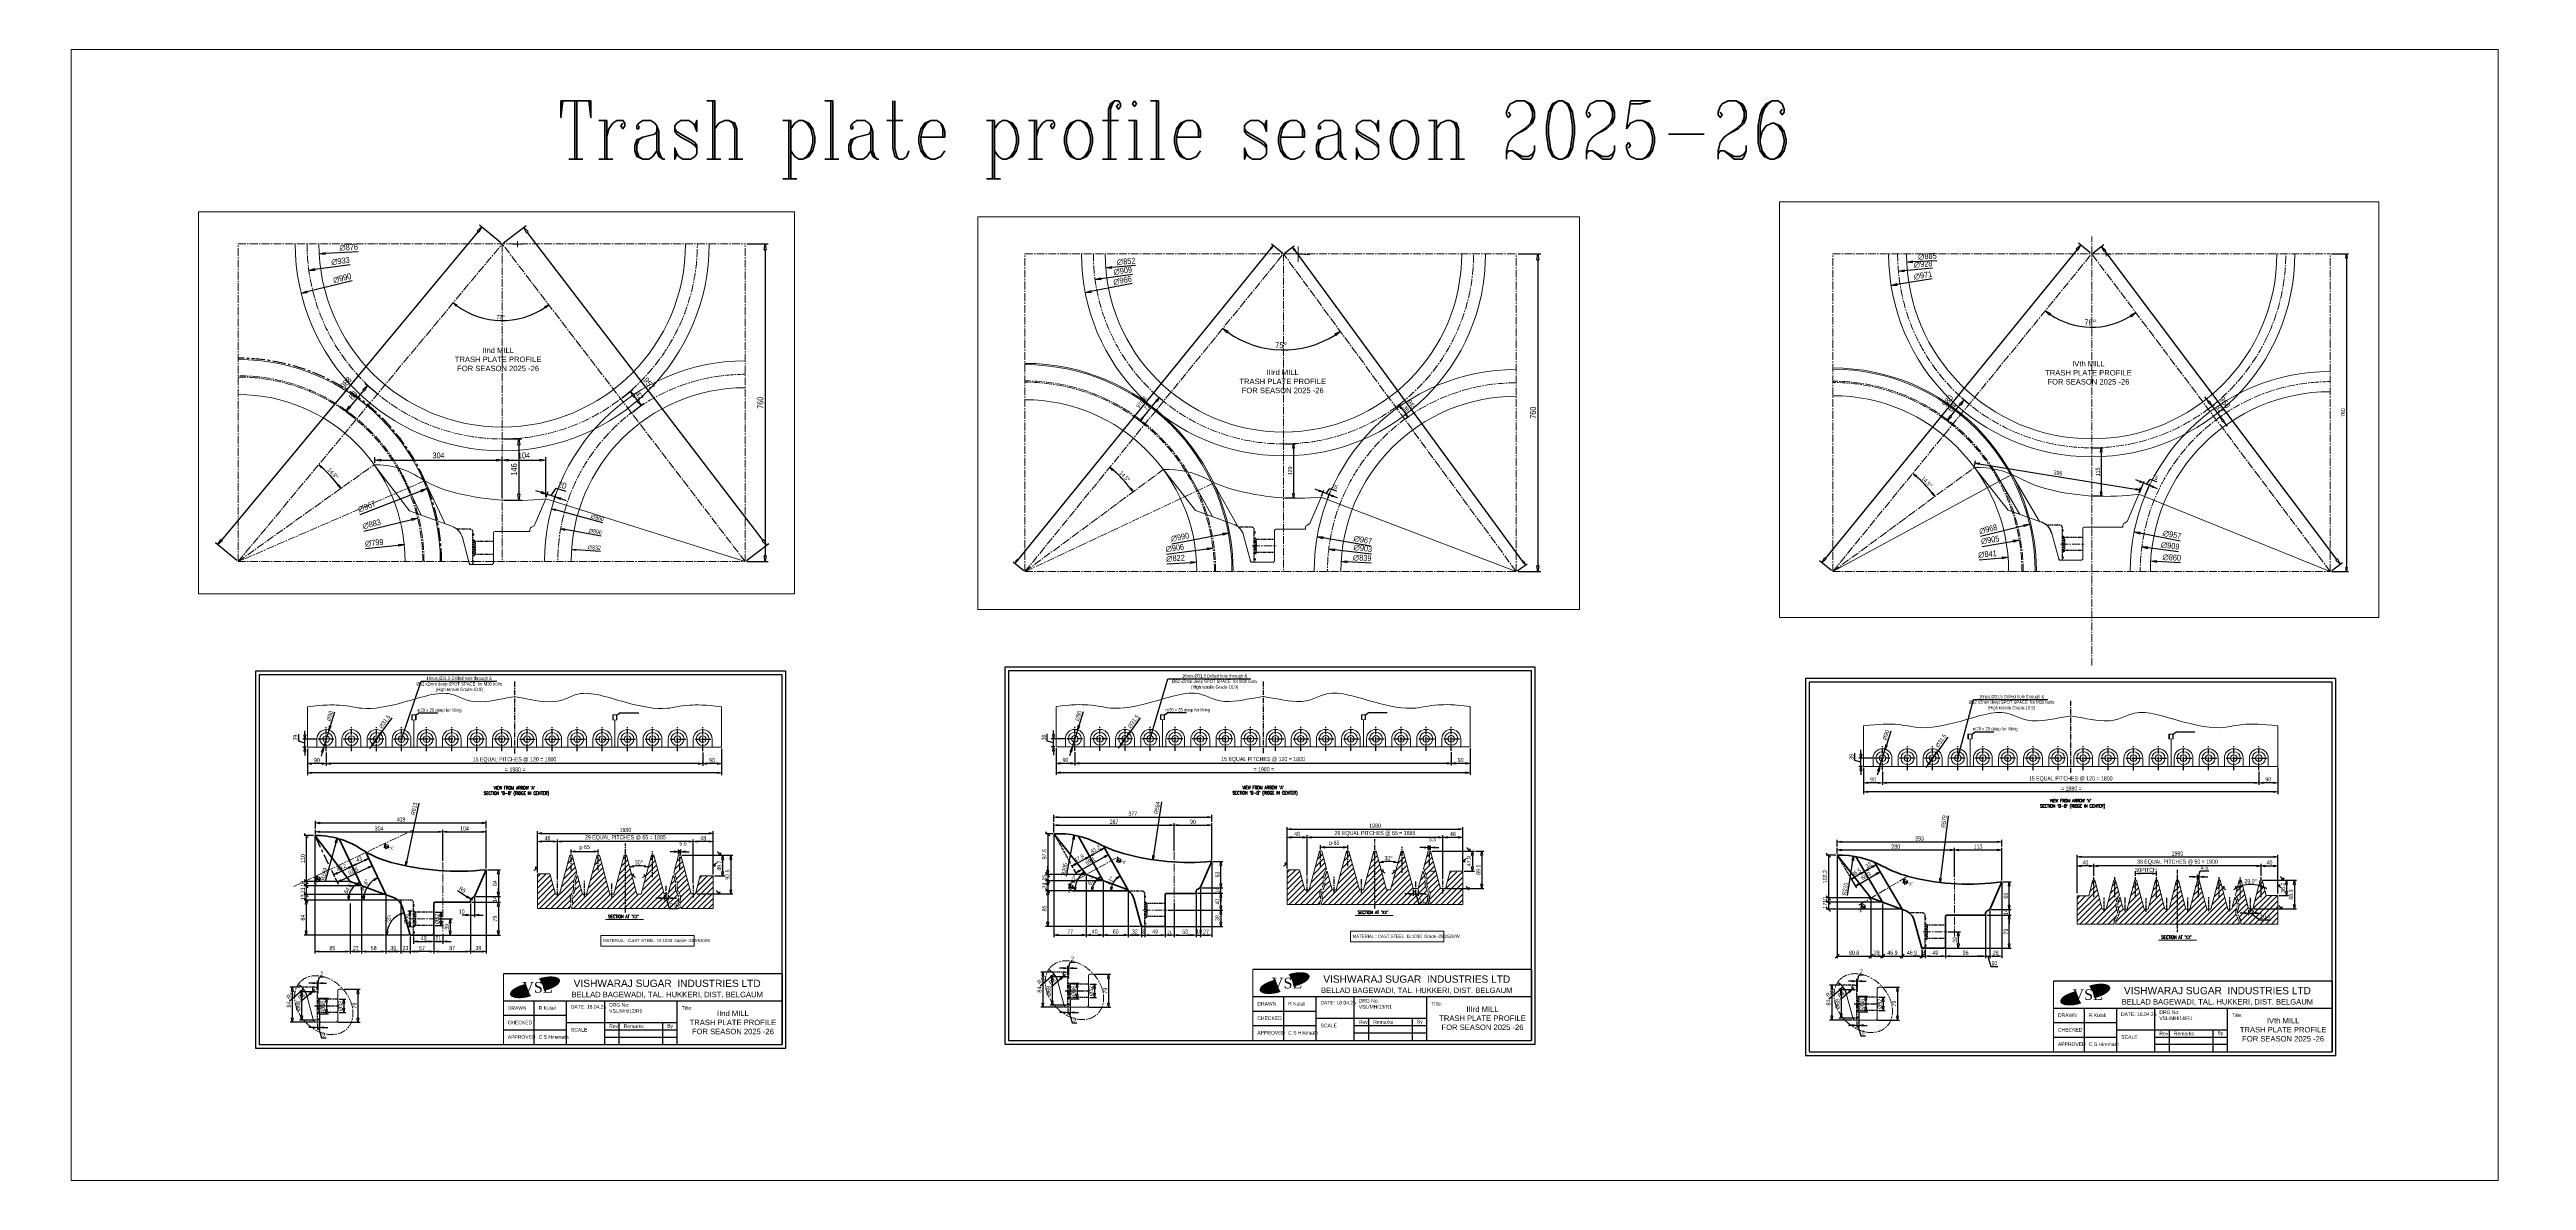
# Model space of a CAD drawing. Header units: millimetres. Extents: x 135002 to 160744, y 22203 to 27033.
# Drawn here: x 151400 to 157322, y 22934 to 25639 of the extents above; entities that cross this region are included whole.
import ezdxf

# ---------------------------------------------------------------- set-up
doc = ezdxf.new("R2010")
doc.units = ezdxf.units.MM
doc.header["$LTSCALE"] = 25
for name, pattern in [('CENTER', [2, 1.25, -0.25, 0.25, -0.25]), ('CENTER2', [1.125, 0.75, -0.125, 0.125, -0.125]), ('HIDDEN', [0.375, 0.25, -0.125])]:
    doc.linetypes.add(name, pattern=pattern)
doc.layers.get('0').update_dxf_attribs({"linetype": 'CONTINUOUS'})
doc.layers.get('Defpoints').update_dxf_attribs({"linetype": 'CONTINUOUS'})
for name, color, linetype, lineweight in [('04 DIMENSION', 7, 'CONTINUOUS', 18), ('cen line', 1, 'CENTER2', 13), ('main', 7, 'CONTINUOUS', 30)]:
    doc.layers.add(name, color=color, linetype=linetype, lineweight=lineweight)
doc.layers.add('CEN', color=3, linetype='CENTER')
doc.styles.add('arial', font='arial.ttf')
doc.styles.add('DIM-1', font='swisscl.ttf')
doc.styles.add('ROMANC', font='romanc', dxfattribs={"height": 1050})
doc.styles.add('TIMESNEWROMAN', font='times.ttf')
doc.dimstyles.new('DIM-1', dxfattribs={"dimscale": 5, "dimtxt": 2, "dimasz": 2, "dimexe": 1, "dimexo": 0.6, "dimgap": 0.6, "dimtad": 1, "dimdec": 0, "dimzin": 0, "dimdsep": 46, "dimtxsty": 'DIM-1', "dimblk": 'CLOSEDBLANK', "dimcen": 0, "dimclrd": 8, "dimclre": 8, "dimclrt": 6, "dimadec": 0, "dimazin": 0, "dimtfac": 1, "dimtdec": 0, "dimtmove": 1, "dimatfit": 0, "dimfxl": 1, "dimtolj": 1, "dimtzin": 0, "dimarcsym": 1})

# ---------------------------------------------------------------- blocks, each defined once
blk = doc.blocks.new('_ClosedBlank')
at = {"color": 0, "linetype": 'ByBlock', "lineweight": -2}
for p, q in [((-1, 0.17), (0, 0)), ((-1, 0.17), (-1, -0.17)), ((0, 0), (-1, -0.17))]:
    blk.add_line(p, q, dxfattribs=at)
blk = doc.blocks.new('*D491')
at = {"layer": '04 DIMENSION', "color": 8, "linetype": 'Continuous', "lineweight": -2, "transparency": 16777216}
for p, q in [((153067.3, 25174.4), (153117.9, 25174.4)), ((153067.3, 24414.4), (153117.9, 24414.4))]:
    blk.add_line(p, q, dxfattribs=at)
at = {"layer": '04 DIMENSION', "color": 8, "lineweight": -2, "transparency": 16777216}
blk.add_line((153110.9, 25160.4), (153110.9, 24428.4), dxfattribs=at)
at = {"layer": 'Defpoints', "color": 0, "transparency": 16777216}
for p in [(153063.1, 25174.4), (153063.1, 24414.4), (153110.9, 24414.4)]:
    blk.add_point(p, dxfattribs=at)
at = {"layer": '04 DIMENSION', "color": 8, "lineweight": -2, "transparency": 16777216, "xscale": 14, "yscale": 14, "zscale": 14}
for p, rotation in [((153110.9, 25174.4), 90), ((153110.9, 24414.4), 270)]:
    blk.add_blockref('_ClosedBlank', p, dxfattribs=dict(at, rotation=rotation))
at = {"layer": '04 DIMENSION', "color": 6, "transparency": 16777216, "insert": (153099.6, 24794.4), "char_height": 14, "attachment_point": 5, "rotation": 90, "style": 'DIM-1'}
blk.add_mtext('\\A1;760', dxfattribs=at)
blk = doc.blocks.new('*D493')
at = {"layer": '04 DIMENSION', "color": 8, "lineweight": -2, "transparency": 16777216}
blk.add_line((152424.5, 25204.2), (151810.9, 24465.7), dxfattribs=at)
at = {"layer": '04 DIMENSION', "color": 8, "linetype": 'Continuous', "lineweight": -2, "transparency": 16777216}
for p, q in [((152479, 25177.1), (152428, 25219.4)), ((151847.5, 24417.1), (151796.6, 24459.4))]:
    blk.add_line(p, q, dxfattribs=at)
at = {"layer": 'Defpoints', "color": 0, "transparency": 16777216}
for p in [(152482.2, 25174.4), (151802, 24455), (151850.7, 24414.4)]:
    blk.add_point(p, dxfattribs=at)
at = {"layer": '04 DIMENSION', "color": 8, "lineweight": -2, "transparency": 16777216, "xscale": 14, "yscale": 14, "zscale": 14}
for p, rotation in [((152433.4, 25215), 50.27788260873677), ((151802, 24455), 230.2778826087367)]:
    blk.add_blockref('_ClosedBlank', p, dxfattribs=dict(at, rotation=rotation))
at = {"layer": '04 DIMENSION', "color": 6, "transparency": 16777216, "insert": (152108.9, 24842.2), "char_height": 14, "attachment_point": 5, "rotation": 50.27788, "style": 'DIM-1'}
blk.add_mtext('\\A1;988', dxfattribs=at)
blk = doc.blocks.new('*D494')
at = {"layer": '04 DIMENSION', "color": 8, "linetype": 'Continuous', "lineweight": -2, "transparency": 16777216}
for p, q in [((152485.5, 25177), (152539.1, 25218)), ((153066.5, 24417), (153120.1, 24458))]:
    blk.add_line(p, q, dxfattribs=at)
at = {"layer": '04 DIMENSION', "color": 8, "lineweight": -2, "transparency": 16777216}
blk.add_line((153106, 24464.8), (152542.1, 25202.6), dxfattribs=at)
at = {"layer": 'Defpoints', "color": 0, "transparency": 16777216}
for p in [(152482.2, 25174.4), (152533.6, 25213.7), (153063.1, 24414.4)]:
    blk.add_point(p, dxfattribs=at)
at = {"layer": '04 DIMENSION', "color": 8, "lineweight": -2, "transparency": 16777216, "xscale": 14, "yscale": 14, "zscale": 14}
for p, rotation in [((152533.6, 25213.7), 127.3937894969131), ((153114.5, 24453.7), 307.3937894969131)]:
    blk.add_blockref('_ClosedBlank', p, dxfattribs=dict(at, rotation=rotation))
at = {"layer": '04 DIMENSION', "color": 6, "transparency": 16777216, "insert": (152833.1, 24840.6), "char_height": 14, "attachment_point": 5, "rotation": 307.39379, "style": 'DIM-1'}
blk.add_mtext('\\A1;957', dxfattribs=at)
blk = doc.blocks.new('*D495')
at = {"layer": '04 DIMENSION', "color": 8, "lineweight": -2, "transparency": 16777216}
blk.add_line((152137.6, 25155.5), (152058.6, 25151.2), dxfattribs=at)
at = {"layer": 'Defpoints', "color": 0, "transparency": 16777216}
for p in [(152919.7, 25198.5), (152044.7, 25150.4)]:
    blk.add_point(p, dxfattribs=at)
at = {"layer": '04 DIMENSION', "color": 8, "lineweight": -2, "transparency": 16777216, "xscale": 14, "yscale": 14, "zscale": 14, "rotation": 183.1426555243728}
blk.add_blockref('_ClosedBlank', (152044.7, 25150.4), dxfattribs=at)
at = {"layer": '04 DIMENSION', "color": 6, "transparency": 16777216, "insert": (152115.1, 25165.9), "char_height": 14, "attachment_point": 5, "rotation": 3.14266, "style": 'DIM-1'}
blk.add_mtext('\\A1;∅876', dxfattribs=at)
blk = doc.blocks.new('*D496')
at = {"layer": '04 DIMENSION', "color": 8, "lineweight": -2, "transparency": 16777216}
blk.add_line((152118.6, 25124.6), (152033.8, 25113), dxfattribs=at)
at = {"layer": 'Defpoints', "color": 0, "transparency": 16777216}
for p in [(152944.5, 25237.8), (152019.9, 25111.1)]:
    blk.add_point(p, dxfattribs=at)
at = {"layer": '04 DIMENSION', "color": 8, "lineweight": -2, "transparency": 16777216, "xscale": 14, "yscale": 14, "zscale": 14, "rotation": 187.8045620688152}
blk.add_blockref('_ClosedBlank', (152019.9, 25111.1), dxfattribs=at)
at = {"layer": '04 DIMENSION', "color": 6, "transparency": 16777216, "insert": (152095.4, 25133.1), "char_height": 14, "attachment_point": 5, "rotation": 7.80456, "style": 'DIM-1'}
blk.add_mtext('\\A1;∅933', dxfattribs=at)
blk = doc.blocks.new('*D497')
at = {"layer": '04 DIMENSION', "color": 8, "lineweight": -2, "transparency": 16777216}
blk.add_line((152123.6, 25086.1), (152015.2, 25059.4), dxfattribs=at)
at = {"layer": 'Defpoints', "color": 0, "transparency": 16777216}
for p in [(152962.8, 25292.8), (152001.6, 25056)]:
    blk.add_point(p, dxfattribs=at)
at = {"layer": '04 DIMENSION', "color": 8, "lineweight": -2, "transparency": 16777216, "xscale": 14, "yscale": 14, "zscale": 14, "rotation": 193.8389677483526}
blk.add_blockref('_ClosedBlank', (152001.6, 25056), dxfattribs=at)
at = {"layer": '04 DIMENSION', "color": 6, "transparency": 16777216, "insert": (152099.6, 25092.1), "char_height": 14, "attachment_point": 5, "rotation": 13.83897, "style": 'DIM-1'}
blk.add_mtext('\\A1;∅990', dxfattribs=at)
blk = doc.blocks.new('*D498')
at = {"layer": '04 DIMENSION', "color": 8, "lineweight": -2, "transparency": 16777216}
blk.add_line((152151.1, 24824.7), (152117.9, 24784.7), dxfattribs=at)
at = {"layer": '04 DIMENSION', "color": 8, "linetype": 'Continuous', "lineweight": -2, "transparency": 16777216}
for p, q in [((152180.8, 24818.2), (152154.6, 24840)), ((152129.7, 24756.7), (152103.5, 24778.4))]:
    blk.add_line(p, q, dxfattribs=at)
at = {"layer": 'Defpoints', "color": 0, "transparency": 16777216}
for p in [(152184, 24815.6), (152108.9, 24774), (152132.9, 24754)]:
    blk.add_point(p, dxfattribs=at)
at = {"layer": '04 DIMENSION', "color": 8, "lineweight": -2, "transparency": 16777216, "xscale": 14, "yscale": 14, "zscale": 14}
for p, rotation in [((152160, 24835.5), 50.27788260873757), ((152108.9, 24774), 230.2778826087375)]:
    blk.add_blockref('_ClosedBlank', p, dxfattribs=dict(at, rotation=rotation))
at = {"layer": '04 DIMENSION', "color": 6, "transparency": 16777216, "insert": (152125.7, 24812), "char_height": 14, "attachment_point": 5, "rotation": 50.27788, "style": 'DIM-1'}
blk.add_mtext('\\A1;80', dxfattribs=at)
blk = doc.blocks.new('*D499')
at = {"layer": '04 DIMENSION', "color": 8, "linetype": 'Continuous', "lineweight": -2, "transparency": 16777216}
for p, q in [((152768.9, 24806.3), (152794.3, 24825.7)), ((152794.4, 24772.9), (152819.8, 24792.3))]:
    blk.add_line(p, q, dxfattribs=at)
at = {"layer": '04 DIMENSION', "color": 8, "lineweight": -2, "transparency": 16777216}
blk.add_line((152797.2, 24810.3), (152805.7, 24799.2), dxfattribs=at)
at = {"layer": 'Defpoints', "color": 0, "transparency": 16777216}
for p in [(152765.6, 24803.7), (152791.1, 24770.4), (152814.2, 24788.1)]:
    blk.add_point(p, dxfattribs=at)
at = {"layer": '04 DIMENSION', "color": 8, "lineweight": -2, "transparency": 16777216, "xscale": 14, "yscale": 14, "zscale": 14}
for p, rotation in [((152788.7, 24821.4), 127.3937894969139), ((152814.2, 24788.1), 307.3937894969139)]:
    blk.add_blockref('_ClosedBlank', p, dxfattribs=dict(at, rotation=rotation))
at = {"layer": '04 DIMENSION', "color": 6, "transparency": 16777216, "insert": (152810.4, 24811.6), "char_height": 14, "attachment_point": 5, "rotation": 307.39379, "style": 'DIM-1'}
blk.add_mtext('\\A1;42', dxfattribs=at)
blk = doc.blocks.new('*D500')
at = {"layer": '04 DIMENSION', "color": 8, "lineweight": -2, "transparency": 16777216}
blk.add_arc((152482.2, 25174.4), 183.5, 233.40129, 304.27039, dxfattribs=at)
at = {"layer": 'Defpoints', "color": 0, "transparency": 16777216}
for p in [(152482.2, 25174.4), (152482.2, 25174.4), (152437.8, 24996.4), (151850.7, 24414.4), (153063.1, 24414.4)]:
    blk.add_point(p, dxfattribs=at)
at = {"layer": '04 DIMENSION', "color": 8, "lineweight": -2, "transparency": 16777216, "xscale": 10, "yscale": 10, "zscale": 10}
for p, rotation in [((152365, 25033.3), 141.8395839596831), ((152593.6, 25028.7), 35.83208814596601)]:
    blk.add_blockref('_ClosedBlank', p, dxfattribs=dict(at, rotation=rotation))
at = {"layer": '04 DIMENSION', "color": 6, "transparency": 16777216, "insert": (152478.6, 24999), "char_height": 10, "attachment_point": 5, "rotation": 358.83584, "style": 'DIM-1'}
blk.add_mtext('\\A1;77°', dxfattribs=at)
blk = doc.blocks.new('*D501')
at = {"layer": '04 DIMENSION', "color": 8, "lineweight": -2, "transparency": 16777216}
blk.add_line((152155.6, 24445.6), (152234.2, 24453.6), dxfattribs=at)
at = {"layer": 'Defpoints', "color": 0, "transparency": 16777216}
for p in [(152248.2, 24455), (151453.3, 24373.9)]:
    blk.add_point(p, dxfattribs=at)
at = {"layer": '04 DIMENSION', "color": 8, "lineweight": -2, "transparency": 16777216, "xscale": 14, "yscale": 14, "zscale": 14, "rotation": 5.826339390585851}
blk.add_blockref('_ClosedBlank', (152248.2, 24455), dxfattribs=at)
at = {"layer": '04 DIMENSION', "color": 6, "transparency": 16777216, "insert": (152176.2, 24459.3), "char_height": 14, "attachment_point": 5, "rotation": 5.82634, "style": 'DIM-1'}
blk.add_mtext('\\A1;∅799', dxfattribs=at)
blk = doc.blocks.new('*D502')
at = {"layer": '04 DIMENSION', "color": 8, "lineweight": -2, "transparency": 16777216}
blk.add_line((152151.4, 24487.5), (152266.2, 24515.4), dxfattribs=at)
at = {"layer": 'Defpoints', "color": 0, "transparency": 16777216}
for p in [(152279.8, 24518.7), (151421.7, 24310.2)]:
    blk.add_point(p, dxfattribs=at)
at = {"layer": '04 DIMENSION', "color": 8, "lineweight": -2, "transparency": 16777216, "xscale": 14, "yscale": 14, "zscale": 14, "rotation": 13.65679314972309}
blk.add_blockref('_ClosedBlank', (152279.8, 24518.7), dxfattribs=at)
at = {"layer": '04 DIMENSION', "color": 6, "transparency": 16777216, "insert": (152169.9, 24503.9), "char_height": 14, "attachment_point": 5, "rotation": 13.65679, "style": 'DIM-1'}
blk.add_mtext('\\A1;∅883', dxfattribs=at)
blk = doc.blocks.new('*D503')
at = {"layer": '04 DIMENSION', "color": 8, "lineweight": -2, "transparency": 16777216}
blk.add_line((152142.4, 24527.3), (152288.6, 24583.9), dxfattribs=at)
at = {"layer": 'Defpoints', "color": 0, "transparency": 16777216}
for p in [(152301.6, 24589), (151399.8, 24239.9)]:
    blk.add_point(p, dxfattribs=at)
at = {"layer": '04 DIMENSION', "color": 8, "lineweight": -2, "transparency": 16777216, "xscale": 14, "yscale": 14, "zscale": 14, "rotation": 21.16096297065826}
blk.add_blockref('_ClosedBlank', (152301.6, 24589), dxfattribs=at)
at = {"layer": '04 DIMENSION', "color": 6, "transparency": 16777216, "insert": (152158.5, 24546), "char_height": 14, "attachment_point": 5, "rotation": 21.16096, "style": 'DIM-1'}
blk.add_mtext('\\A1;∅967', dxfattribs=at)
blk = doc.blocks.new('*D504')
at = {"layer": '04 DIMENSION', "color": 8, "lineweight": -2, "transparency": 16777216}
for p, q in [((152576.2, 24579.5), (152562.9, 24583.7)), ((152599.1, 24572.3), (152611.1, 24590)), ((152611.1, 24590), (152634.1, 24582.8)), ((152608.7, 24569.3), (152589.6, 24575.3)), ((152608.7, 24569.3), (152589.6, 24575.3)), ((152622, 24565.1), (152635.4, 24560.9))]:
    blk.add_line(p, q, dxfattribs=at)
at = {"layer": '04 DIMENSION', "color": 8, "linetype": 'Continuous', "lineweight": -2, "transparency": 16777216}
for p, q in [((152587.4, 24568.5), (152591.7, 24582)), ((152606.5, 24562.5), (152610.8, 24576))]:
    blk.add_line(p, q, dxfattribs=at)
at = {"layer": 'Defpoints', "color": 0, "transparency": 16777216}
for p in [(152586.2, 24564.5), (152589.6, 24575.3), (152605.2, 24558.5)]:
    blk.add_point(p, dxfattribs=at)
at = {"layer": '04 DIMENSION', "color": 8, "lineweight": -2, "transparency": 16777216, "xscale": 14, "yscale": 14, "zscale": 14}
for p, rotation in [((152589.6, 24575.3), 342.5417268559506), ((152608.7, 24569.3), 162.5417268559506)]:
    blk.add_blockref('_ClosedBlank', p, dxfattribs=dict(at, rotation=rotation))
at = {"layer": '04 DIMENSION', "color": 6, "transparency": 16777216, "insert": (152626, 24597.2), "char_height": 14, "attachment_point": 5, "rotation": 342.54173, "style": 'DIM-1'}
blk.add_mtext('\\A1;20', dxfattribs=at)
blk = doc.blocks.new('*D505')
at = {"layer": '04 DIMENSION', "color": 8, "linetype": 'Continuous', "lineweight": -2, "transparency": 16777216}
for p, q in [((152178, 24650.5), (152178, 24663.9)), ((152482.2, 24566), (152482.2, 24663.9))]:
    blk.add_line(p, q, dxfattribs=at)
at = {"layer": '04 DIMENSION', "color": 8, "lineweight": -2, "transparency": 16777216}
blk.add_line((152192, 24656.9), (152468.2, 24656.9), dxfattribs=at)
at = {"layer": 'Defpoints', "color": 0, "transparency": 16777216}
for p in [(152178, 24646.3), (152482.2, 24656.9), (152482.2, 24561.8)]:
    blk.add_point(p, dxfattribs=at)
at = {"layer": '04 DIMENSION', "color": 8, "lineweight": -2, "transparency": 16777216, "xscale": 14, "yscale": 14, "zscale": 14, "rotation": 180}
blk.add_blockref('_ClosedBlank', (152178, 24656.9), dxfattribs=at)
at = {"layer": '04 DIMENSION', "color": 8, "lineweight": -2, "transparency": 16777216, "xscale": 14, "yscale": 14, "zscale": 14}
blk.add_blockref('_ClosedBlank', (152482.2, 24656.9), dxfattribs=at)
at = {"layer": '04 DIMENSION', "color": 6, "transparency": 16777216, "insert": (152330.1, 24668.3), "char_height": 14, "attachment_point": 5, "style": 'DIM-1'}
blk.add_mtext('\\A1;304', dxfattribs=at)
blk = doc.blocks.new('*D506')
at = {"layer": '04 DIMENSION', "color": 8, "linetype": 'Continuous', "lineweight": -2, "transparency": 16777216}
for p, q in [((152482.2, 24637.9), (152482.2, 24663.9)), ((152586.2, 24568.7), (152586.2, 24663.9))]:
    blk.add_line(p, q, dxfattribs=at)
at = {"layer": '04 DIMENSION', "color": 8, "lineweight": -2, "transparency": 16777216}
blk.add_line((152496.2, 24656.9), (152572.2, 24656.9), dxfattribs=at)
at = {"layer": 'Defpoints', "color": 0, "transparency": 16777216}
for p in [(152586.2, 24656.9), (152482.2, 24633.7), (152586.2, 24564.5)]:
    blk.add_point(p, dxfattribs=at)
at = {"layer": '04 DIMENSION', "color": 8, "lineweight": -2, "transparency": 16777216, "xscale": 14, "yscale": 14, "zscale": 14, "rotation": 180}
blk.add_blockref('_ClosedBlank', (152482.2, 24656.9), dxfattribs=at)
at = {"layer": '04 DIMENSION', "color": 8, "lineweight": -2, "transparency": 16777216, "xscale": 14, "yscale": 14, "zscale": 14}
blk.add_blockref('_ClosedBlank', (152586.2, 24656.9), dxfattribs=at)
at = {"layer": '04 DIMENSION', "color": 6, "transparency": 16777216, "insert": (152534.2, 24668.3), "char_height": 14, "attachment_point": 5, "style": 'DIM-1'}
blk.add_mtext('\\A1;104', dxfattribs=at)
blk = doc.blocks.new('*D507')
at = {"layer": '04 DIMENSION', "color": 8, "linetype": 'Continuous', "lineweight": -2, "transparency": 16777216}
for p, q in [((152035.8, 23762.5), (152035.8, 23773.2)), ((152340, 23698.8), (152340, 23773.2))]:
    blk.add_line(p, q, dxfattribs=at)
at = {"layer": '04 DIMENSION', "color": 8, "lineweight": -2, "transparency": 16777216}
blk.add_line((152045.8, 23768.2), (152330, 23768.2), dxfattribs=at)
at = {"layer": 'Defpoints', "color": 0, "transparency": 16777216}
for p in [(152035.8, 23759.5), (152340, 23768.2), (152340, 23695.8)]:
    blk.add_point(p, dxfattribs=at)
at = {"layer": '04 DIMENSION', "color": 8, "lineweight": -2, "transparency": 16777216, "xscale": 10, "yscale": 10, "zscale": 10, "rotation": 180}
blk.add_blockref('_ClosedBlank', (152035.8, 23768.2), dxfattribs=at)
at = {"layer": '04 DIMENSION', "color": 8, "lineweight": -2, "transparency": 16777216, "xscale": 10, "yscale": 10, "zscale": 10}
blk.add_blockref('_ClosedBlank', (152340, 23768.2), dxfattribs=at)
at = {"layer": '04 DIMENSION', "color": 6, "transparency": 16777216, "insert": (152187.9, 23776.3), "char_height": 10, "attachment_point": 5, "style": 'DIM-1'}
blk.add_mtext('\\A1;304', dxfattribs=at)
blk = doc.blocks.new('*D508')
at = {"layer": '04 DIMENSION', "color": 8, "linetype": 'Continuous', "lineweight": -2, "transparency": 16777216}
for p, q in [((152340, 23752.2), (152340, 23773.2)), ((152444, 23680.6), (152444, 23773.2))]:
    blk.add_line(p, q, dxfattribs=at)
at = {"layer": '04 DIMENSION', "color": 8, "lineweight": -2, "transparency": 16777216}
blk.add_line((152350, 23768.2), (152434, 23768.2), dxfattribs=at)
at = {"layer": 'Defpoints', "color": 0, "transparency": 16777216}
for p in [(152444, 23768.2), (152340, 23749.2), (152444, 23677.6)]:
    blk.add_point(p, dxfattribs=at)
at = {"layer": '04 DIMENSION', "color": 8, "lineweight": -2, "transparency": 16777216, "xscale": 10, "yscale": 10, "zscale": 10, "rotation": 180}
blk.add_blockref('_ClosedBlank', (152340, 23768.2), dxfattribs=at)
at = {"layer": '04 DIMENSION', "color": 8, "lineweight": -2, "transparency": 16777216, "xscale": 10, "yscale": 10, "zscale": 10}
blk.add_blockref('_ClosedBlank', (152444, 23768.2), dxfattribs=at)
at = {"layer": '04 DIMENSION', "color": 6, "transparency": 16777216, "insert": (152392, 23776.3), "char_height": 10, "attachment_point": 5, "style": 'DIM-1'}
blk.add_mtext('\\A1;104', dxfattribs=at)
blk = doc.blocks.new('*D509')
at = {"layer": '04 DIMENSION', "color": 8, "linetype": 'Continuous', "lineweight": -2, "transparency": 16777216}
for p, q in [((152035.8, 23776.2), (152035.8, 23794.4)), ((152444, 23776.2), (152444, 23794.4))]:
    blk.add_line(p, q, dxfattribs=at)
at = {"layer": '04 DIMENSION', "color": 8, "lineweight": -2, "transparency": 16777216}
blk.add_line((152045.8, 23789.4), (152434, 23789.4), dxfattribs=at)
at = {"layer": 'Defpoints', "color": 0, "transparency": 16777216}
for p in [(152035.8, 23773.2), (152444, 23789.4), (152444, 23773.2)]:
    blk.add_point(p, dxfattribs=at)
at = {"layer": '04 DIMENSION', "color": 8, "lineweight": -2, "transparency": 16777216, "xscale": 10, "yscale": 10, "zscale": 10, "rotation": 180}
blk.add_blockref('_ClosedBlank', (152035.8, 23789.4), dxfattribs=at)
at = {"layer": '04 DIMENSION', "color": 8, "lineweight": -2, "transparency": 16777216, "xscale": 10, "yscale": 10, "zscale": 10}
blk.add_blockref('_ClosedBlank', (152444, 23789.4), dxfattribs=at)
at = {"layer": '04 DIMENSION', "color": 6, "transparency": 16777216, "insert": (152239.9, 23797.6), "char_height": 10, "attachment_point": 5, "style": 'DIM-1'}
blk.add_mtext('\\A1;408', dxfattribs=at)
blk = doc.blocks.new('*D510')
at = {"layer": '04 DIMENSION', "color": 8, "linetype": 'Continuous', "lineweight": -2, "transparency": 16777216}
for p, q in [((152447, 23677.6), (152478, 23677.6)), ((152419.3, 23613.5), (152478, 23613.5))]:
    blk.add_line(p, q, dxfattribs=at)
at = {"layer": '04 DIMENSION', "color": 8, "lineweight": -2, "transparency": 16777216}
blk.add_line((152473, 23667.6), (152473, 23623.5), dxfattribs=at)
at = {"layer": 'Defpoints', "color": 0, "transparency": 16777216}
for p in [(152444, 23677.6), (152416.3, 23613.5), (152473, 23613.5)]:
    blk.add_point(p, dxfattribs=at)
at = {"layer": '04 DIMENSION', "color": 8, "lineweight": -2, "transparency": 16777216, "xscale": 10, "yscale": 10, "zscale": 10}
for p, rotation in [((152473, 23677.6), 90), ((152473, 23613.5), 270)]:
    blk.add_blockref('_ClosedBlank', p, dxfattribs=dict(at, rotation=rotation))
at = {"layer": '04 DIMENSION', "color": 6, "transparency": 16777216, "insert": (152464.9, 23645.6), "char_height": 10, "attachment_point": 5, "rotation": 90, "style": 'DIM-1'}
blk.add_mtext('\\A1;64', dxfattribs=at)
blk = doc.blocks.new('*D511')
at = {"layer": '04 DIMENSION', "color": 8, "linetype": 'Continuous', "lineweight": -2, "transparency": 16777216}
for p, q in [((152486.4, 24707.8), (152528.8, 24707.8)), ((152486.4, 24561.8), (152528.8, 24561.8))]:
    blk.add_line(p, q, dxfattribs=at)
at = {"layer": '04 DIMENSION', "color": 8, "lineweight": -2, "transparency": 16777216}
blk.add_line((152521.8, 24693.8), (152521.8, 24575.8), dxfattribs=at)
at = {"layer": 'Defpoints', "color": 0, "transparency": 16777216}
for p in [(152482.2, 24707.8), (152482.2, 24561.8), (152521.8, 24561.8)]:
    blk.add_point(p, dxfattribs=at)
at = {"layer": '04 DIMENSION', "color": 8, "lineweight": -2, "transparency": 16777216, "xscale": 14, "yscale": 14, "zscale": 14}
for p, rotation in [((152521.8, 24707.8), 90), ((152521.8, 24561.8), 270)]:
    blk.add_blockref('_ClosedBlank', p, dxfattribs=dict(at, rotation=rotation))
at = {"layer": '04 DIMENSION', "color": 6, "transparency": 16777216, "insert": (152510.4, 24634.8), "char_height": 14, "attachment_point": 5, "rotation": 90, "style": 'DIM-1'}
blk.add_mtext('\\A1;146', dxfattribs=at)
blk = doc.blocks.new('*D512')
at = {"layer": '04 DIMENSION', "color": 8, "lineweight": -2, "transparency": 16777216}
for p, q in [((152375.3, 23627.6), (152398.6, 23613)), ((152411.3, 23605), (152407, 23607.6))]:
    blk.add_line(p, q, dxfattribs=at)
at = {"layer": 'Defpoints', "color": 0, "transparency": 16777216}
for p in [(152407, 23607.6), (152411.3, 23605)]:
    blk.add_point(p, dxfattribs=at)
at = {"layer": '04 DIMENSION', "color": 8, "lineweight": -2, "transparency": 16777216, "xscale": 10, "yscale": 10, "zscale": 10, "rotation": 327.8385122148401}
blk.add_blockref('_ClosedBlank', (152407, 23607.6), dxfattribs=at)
at = {"layer": '04 DIMENSION', "color": 6, "transparency": 16777216, "insert": (152387, 23629.8), "char_height": 10, "attachment_point": 5, "rotation": 327.83851, "style": 'DIM-1'}
blk.add_mtext('\\A1;R5', dxfattribs=at)
blk = doc.blocks.new('*D513')
at = {"layer": '04 DIMENSION', "color": 8, "linetype": 'Continuous', "lineweight": -2, "transparency": 16777216}
for p, q in [((152262, 23518), (152262, 23476.9)), ((152319, 23521), (152319, 23476.9))]:
    blk.add_line(p, q, dxfattribs=at)
at = {"layer": '04 DIMENSION', "color": 8, "lineweight": -2, "transparency": 16777216}
blk.add_line((152309, 23481.9), (152272, 23481.9), dxfattribs=at)
at = {"layer": 'Defpoints', "color": 0, "transparency": 16777216}
for p in [(152262, 23521), (152319, 23524), (152262, 23481.9)]:
    blk.add_point(p, dxfattribs=at)
at = {"layer": '04 DIMENSION', "color": 8, "lineweight": -2, "transparency": 16777216, "xscale": 10, "yscale": 10, "zscale": 10, "rotation": 180}
blk.add_blockref('_ClosedBlank', (152262, 23481.9), dxfattribs=at)
at = {"layer": '04 DIMENSION', "color": 8, "lineweight": -2, "transparency": 16777216, "xscale": 10, "yscale": 10, "zscale": 10}
blk.add_blockref('_ClosedBlank', (152319, 23481.9), dxfattribs=at)
at = {"layer": '04 DIMENSION', "color": 6, "transparency": 16777216, "insert": (152290.5, 23490), "char_height": 10, "attachment_point": 5, "style": 'DIM-1'}
blk.add_mtext('\\A1;57', dxfattribs=at)
blk = doc.blocks.new('*D514')
at = {"layer": '04 DIMENSION', "color": 8, "linetype": 'Continuous', "lineweight": -2, "transparency": 16777216}
for p, q in [((152406.3, 23597), (152406.3, 23476.9)), ((152319, 23507.4), (152319, 23476.9))]:
    blk.add_line(p, q, dxfattribs=at)
at = {"layer": '04 DIMENSION', "color": 8, "lineweight": -2, "transparency": 16777216}
blk.add_line((152329, 23481.9), (152396.3, 23481.9), dxfattribs=at)
at = {"layer": 'Defpoints', "color": 0, "transparency": 16777216}
for p in [(152406.3, 23600), (152319, 23510.4), (152406.3, 23481.9)]:
    blk.add_point(p, dxfattribs=at)
at = {"layer": '04 DIMENSION', "color": 8, "lineweight": -2, "transparency": 16777216, "xscale": 10, "yscale": 10, "zscale": 10, "rotation": 180}
blk.add_blockref('_ClosedBlank', (152319, 23481.9), dxfattribs=at)
at = {"layer": '04 DIMENSION', "color": 8, "lineweight": -2, "transparency": 16777216, "xscale": 10, "yscale": 10, "zscale": 10}
blk.add_blockref('_ClosedBlank', (152406.3, 23481.9), dxfattribs=at)
at = {"layer": '04 DIMENSION', "color": 6, "transparency": 16777216, "insert": (152362.6, 23490), "char_height": 10, "attachment_point": 5, "style": 'DIM-1'}
blk.add_mtext('\\A1;87', dxfattribs=at)
blk = doc.blocks.new('*D515')
at = {"layer": '04 DIMENSION', "color": 8, "linetype": 'Continuous', "lineweight": -2, "transparency": 16777216}
for p, q in [((152416.3, 23610.5), (152416.3, 23564.2)), ((152406.3, 23570.1), (152406.3, 23564.2))]:
    blk.add_line(p, q, dxfattribs=at)
at = {"layer": '04 DIMENSION', "color": 8, "lineweight": -2, "transparency": 16777216}
for p, q in [((152396.3, 23569.2), (152386.3, 23569.2)), ((152406.3, 23569.2), (152416.3, 23569.2)), ((152426.3, 23569.2), (152436.3, 23569.2))]:
    blk.add_line(p, q, dxfattribs=at)
at = {"layer": 'Defpoints', "color": 0, "transparency": 16777216}
for p in [(152406.3, 23573.1), (152416.3, 23613.5), (152416.3, 23569.2)]:
    blk.add_point(p, dxfattribs=at)
at = {"layer": '04 DIMENSION', "color": 8, "lineweight": -2, "transparency": 16777216, "xscale": 10, "yscale": 10, "zscale": 10}
blk.add_blockref('_ClosedBlank', (152406.3, 23569.2), dxfattribs=at)
at = {"layer": '04 DIMENSION', "color": 8, "lineweight": -2, "transparency": 16777216, "xscale": 10, "yscale": 10, "zscale": 10, "rotation": 180}
blk.add_blockref('_ClosedBlank', (152416.3, 23569.2), dxfattribs=at)
at = {"layer": '04 DIMENSION', "color": 6, "transparency": 16777216, "insert": (152385.3, 23577.3), "char_height": 10, "attachment_point": 5, "style": 'DIM-1'}
blk.add_mtext('\\A1;10', dxfattribs=at)
blk = doc.blocks.new('*D516')
at = {"layer": '04 DIMENSION', "color": 8, "linetype": 'Continuous', "lineweight": -2, "transparency": 16777216}
for p, q in [((152444, 23674.6), (152444, 23476.9)), ((152406.3, 23484.2), (152406.3, 23486.9))]:
    blk.add_line(p, q, dxfattribs=at)
at = {"layer": '04 DIMENSION', "color": 8, "lineweight": -2, "transparency": 16777216}
blk.add_line((152416.3, 23481.9), (152434, 23481.9), dxfattribs=at)
at = {"layer": 'Defpoints', "color": 0, "transparency": 16777216}
for p in [(152444, 23677.6), (152406.3, 23481.2), (152444, 23481.9)]:
    blk.add_point(p, dxfattribs=at)
at = {"layer": '04 DIMENSION', "color": 8, "lineweight": -2, "transparency": 16777216, "xscale": 10, "yscale": 10, "zscale": 10, "rotation": 180}
blk.add_blockref('_ClosedBlank', (152406.3, 23481.9), dxfattribs=at)
at = {"layer": '04 DIMENSION', "color": 8, "lineweight": -2, "transparency": 16777216, "xscale": 10, "yscale": 10, "zscale": 10}
blk.add_blockref('_ClosedBlank', (152444, 23481.9), dxfattribs=at)
at = {"layer": '04 DIMENSION', "color": 6, "transparency": 16777216, "insert": (152425.1, 23490), "char_height": 10, "attachment_point": 5, "style": 'DIM-1'}
blk.add_mtext('\\A1;38', dxfattribs=at)
blk = doc.blocks.new('*D517')
at = {"layer": '04 DIMENSION', "color": 8, "lineweight": -2, "transparency": 16777216}
for p, q in [((152473, 23623.5), (152473, 23633.5)), ((152473, 23613.5), (152473, 23600)), ((152473, 23590), (152473, 23580))]:
    blk.add_line(p, q, dxfattribs=at)
at = {"layer": '04 DIMENSION', "color": 8, "linetype": 'Continuous', "lineweight": -2, "transparency": 16777216}
for p, q in [((152409.3, 23600), (152478, 23600)), ((152462.2, 23613.5), (152478, 23613.5))]:
    blk.add_line(p, q, dxfattribs=at)
at = {"layer": 'Defpoints', "color": 0, "transparency": 16777216}
for p in [(152406.3, 23600), (152459.2, 23613.5), (152473, 23600)]:
    blk.add_point(p, dxfattribs=at)
at = {"layer": '04 DIMENSION', "color": 8, "lineweight": -2, "transparency": 16777216, "xscale": 10, "yscale": 10, "zscale": 10}
for p, rotation in [((152473, 23613.5), 270), ((152473, 23600), 90)]:
    blk.add_blockref('_ClosedBlank', p, dxfattribs=dict(at, rotation=rotation))
at = {"layer": '04 DIMENSION', "color": 6, "transparency": 16777216, "insert": (152465, 23606.8), "char_height": 10, "attachment_point": 5, "rotation": 90, "style": 'DIM-1'}
blk.add_mtext('\\A1;14', dxfattribs=at)
blk = doc.blocks.new('*D518')
at = {"layer": '04 DIMENSION', "color": 8, "linetype": 'Continuous', "lineweight": -2, "transparency": 16777216}
for p, q in [((152448.2, 23600), (152478, 23600)), ((152319, 23521), (152478, 23521))]:
    blk.add_line(p, q, dxfattribs=at)
at = {"layer": '04 DIMENSION', "color": 8, "lineweight": -2, "transparency": 16777216}
blk.add_line((152473, 23590), (152473, 23531), dxfattribs=at)
at = {"layer": 'Defpoints', "color": 0, "transparency": 16777216}
for p in [(152445.2, 23600), (152316, 23521), (152473, 23521)]:
    blk.add_point(p, dxfattribs=at)
at = {"layer": '04 DIMENSION', "color": 8, "lineweight": -2, "transparency": 16777216, "xscale": 10, "yscale": 10, "zscale": 10}
for p, rotation in [((152473, 23600), 90), ((152473, 23521), 270)]:
    blk.add_blockref('_ClosedBlank', p, dxfattribs=dict(at, rotation=rotation))
at = {"layer": '04 DIMENSION', "color": 6, "transparency": 16777216, "insert": (152464.9, 23560.5), "char_height": 10, "attachment_point": 5, "rotation": 90, "style": 'DIM-1'}
blk.add_mtext('\\A1;79', dxfattribs=at)
blk = doc.blocks.new('*D519')
at = {"layer": '04 DIMENSION', "color": 8, "linetype": 'Continuous', "lineweight": -2, "transparency": 16777216}
for p, q in [((152322, 23575.7), (152340.2, 23575.7)), ((152322, 23544.2), (152340.2, 23544.2))]:
    blk.add_line(p, q, dxfattribs=at)
at = {"layer": '04 DIMENSION', "color": 8, "lineweight": -2, "transparency": 16777216}
blk.add_line((152335.2, 23565.7), (152335.2, 23554.2), dxfattribs=at)
at = {"layer": 'Defpoints', "color": 0, "transparency": 16777216}
for p in [(152319, 23575.7), (152319, 23544.2), (152335.2, 23544.2)]:
    blk.add_point(p, dxfattribs=at)
at = {"layer": '04 DIMENSION', "color": 8, "lineweight": -2, "transparency": 16777216, "xscale": 10, "yscale": 10, "zscale": 10}
for p, rotation in [((152335.2, 23575.7), 90), ((152335.2, 23544.2), 270)]:
    blk.add_blockref('_ClosedBlank', p, dxfattribs=dict(at, rotation=rotation))
at = {"layer": '04 DIMENSION', "color": 6, "transparency": 16777216, "insert": (152326.9, 23560), "char_height": 10, "attachment_point": 5, "rotation": 90, "style": 'DIM-1'}
blk.add_mtext('\\A1;%%C32', dxfattribs=at)
blk = doc.blocks.new('*D520')
at = {"layer": '04 DIMENSION', "color": 8, "linetype": 'Continuous', "lineweight": -2, "transparency": 16777216}
for p, q in [((152267, 23578.7), (152256.3, 23578.7)), ((152267, 23541.2), (152256.3, 23541.2))]:
    blk.add_line(p, q, dxfattribs=at)
at = {"layer": '04 DIMENSION', "color": 8, "lineweight": -2, "transparency": 16777216}
blk.add_line((152261.3, 23568.7), (152261.3, 23551.2), dxfattribs=at)
at = {"layer": 'Defpoints', "color": 0, "transparency": 16777216}
for p in [(152270, 23578.7), (152261.3, 23541.2), (152270, 23541.2)]:
    blk.add_point(p, dxfattribs=at)
at = {"layer": '04 DIMENSION', "color": 8, "lineweight": -2, "transparency": 16777216, "xscale": 10, "yscale": 10, "zscale": 10}
for p, rotation in [((152261.3, 23578.7), 90), ((152261.3, 23541.2), 270)]:
    blk.add_blockref('_ClosedBlank', p, dxfattribs=dict(at, rotation=rotation))
at = {"layer": '04 DIMENSION', "color": 6, "transparency": 16777216, "insert": (152253, 23560), "char_height": 10, "attachment_point": 5, "rotation": 90, "style": 'DIM-1'}
blk.add_mtext('\\A1;%%C38', dxfattribs=at)
blk = doc.blocks.new('*D521')
at = {"layer": '04 DIMENSION', "color": 8, "linetype": 'Continuous', "lineweight": -2, "transparency": 16777216}
for p, q in [((152270, 23518), (152270, 23500.7)), ((152319, 23515.1), (152319, 23500.7))]:
    blk.add_line(p, q, dxfattribs=at)
at = {"layer": '04 DIMENSION', "color": 8, "lineweight": -2, "transparency": 16777216}
blk.add_line((152280, 23505.7), (152309, 23505.7), dxfattribs=at)
at = {"layer": 'Defpoints', "color": 0, "transparency": 16777216}
for p in [(152270, 23521), (152319, 23518.1), (152319, 23505.7)]:
    blk.add_point(p, dxfattribs=at)
at = {"layer": '04 DIMENSION', "color": 8, "lineweight": -2, "transparency": 16777216, "xscale": 10, "yscale": 10, "zscale": 10, "rotation": 180}
blk.add_blockref('_ClosedBlank', (152270, 23505.7), dxfattribs=at)
at = {"layer": '04 DIMENSION', "color": 8, "lineweight": -2, "transparency": 16777216, "xscale": 10, "yscale": 10, "zscale": 10}
blk.add_blockref('_ClosedBlank', (152319, 23505.7), dxfattribs=at)
at = {"layer": '04 DIMENSION', "color": 6, "transparency": 16777216, "insert": (152294.5, 23513.8), "char_height": 10, "attachment_point": 5, "style": 'DIM-1'}
blk.add_mtext('\\A1;49', dxfattribs=at)
blk = doc.blocks.new('*D522')
at = {"layer": '04 DIMENSION', "color": 8, "linetype": 'Continuous', "lineweight": -2, "transparency": 16777216}
for p, q in [((152118.2, 23697.5), (152125.7, 23681.6)), ((152073.7, 23676.4), (152081.3, 23660.5))]:
    blk.add_line(p, q, dxfattribs=at)
at = {"layer": '04 DIMENSION', "color": 8, "lineweight": -2, "transparency": 16777216}
blk.add_line((152088.1, 23669.3), (152114.6, 23681.8), dxfattribs=at)
at = {"layer": 'Defpoints', "color": 0, "transparency": 16777216}
for p in [(152116.9, 23700.2), (152072.4, 23679.1), (152123.6, 23686.1)]:
    blk.add_point(p, dxfattribs=at)
at = {"layer": '04 DIMENSION', "color": 8, "lineweight": -2, "transparency": 16777216, "xscale": 10, "yscale": 10, "zscale": 10}
for p, rotation in [((152079.1, 23665), 205.3929552353449), ((152123.6, 23686.1), 25.39295523534486)]:
    blk.add_blockref('_ClosedBlank', p, dxfattribs=dict(at, rotation=rotation))
at = {"layer": '04 DIMENSION', "color": 6, "transparency": 16777216, "insert": (152097.9, 23682.9), "char_height": 10, "attachment_point": 5, "rotation": 25.39296, "style": 'DIM-1'}
blk.add_mtext('\\A1;49.2', dxfattribs=at)
blk = doc.blocks.new('*D523')
at = {"layer": '04 DIMENSION', "color": 8, "linetype": 'Continuous', "lineweight": -2, "transparency": 16777216}
for p, q in [((152124.4, 23684.3), (152121.4, 23690.6)), ((152163.5, 23702.9), (152160.5, 23709.2))]:
    blk.add_line(p, q, dxfattribs=at)
at = {"layer": '04 DIMENSION', "color": 8, "lineweight": -2, "transparency": 16777216}
blk.add_line((152132.6, 23690.4), (152153.6, 23700.4), dxfattribs=at)
at = {"layer": 'Defpoints', "color": 0, "transparency": 16777216}
for p in [(152162.7, 23704.7), (152164.8, 23700.2), (152125.7, 23681.6)]:
    blk.add_point(p, dxfattribs=at)
at = {"layer": '04 DIMENSION', "color": 8, "lineweight": -2, "transparency": 16777216, "xscale": 10, "yscale": 10, "zscale": 10}
for p, rotation in [((152123.6, 23686.1), 205.3929552353565), ((152162.7, 23704.7), 25.39295523535647)]:
    blk.add_blockref('_ClosedBlank', p, dxfattribs=dict(at, rotation=rotation))
at = {"layer": '04 DIMENSION', "color": 6, "transparency": 16777216, "insert": (152139.7, 23702.7), "char_height": 10, "attachment_point": 5, "rotation": 25.39296, "style": 'DIM-1'}
blk.add_mtext('\\A1;43', dxfattribs=at)
blk = doc.blocks.new('*D524')
at = {"layer": '04 DIMENSION', "color": 8, "linetype": 'Continuous', "lineweight": -2, "transparency": 16777216}
for p, q in [((152166.1, 23697.5), (152173.3, 23682.3)), ((152082.5, 23657.8), (152089.7, 23642.7))]:
    blk.add_line(p, q, dxfattribs=at)
at = {"layer": '04 DIMENSION', "color": 8, "lineweight": -2, "transparency": 16777216}
blk.add_line((152096.6, 23651.5), (152162.1, 23682.6), dxfattribs=at)
at = {"layer": 'Defpoints', "color": 0, "transparency": 16777216}
for p in [(152164.8, 23700.2), (152081.3, 23660.5), (152171.1, 23686.9)]:
    blk.add_point(p, dxfattribs=at)
at = {"layer": '04 DIMENSION', "color": 8, "lineweight": -2, "transparency": 16777216, "xscale": 10, "yscale": 10, "zscale": 10}
for p, rotation in [((152087.6, 23647.2), 205.3929552355579), ((152171.1, 23686.9), 25.3929552355579)]:
    blk.add_blockref('_ClosedBlank', p, dxfattribs=dict(at, rotation=rotation))
at = {"layer": '04 DIMENSION', "color": 6, "transparency": 16777216, "insert": (152125.9, 23674.4), "char_height": 10, "attachment_point": 5, "rotation": 25.39296, "style": 'DIM-1'}
blk.add_mtext('\\A1;92.5', dxfattribs=at)
blk = doc.blocks.new('*D525')
at = {"layer": '04 DIMENSION', "color": 8, "linetype": 'Continuous', "lineweight": -2, "transparency": 16777216}
blk.add_line((152207, 23605), (152145.7, 23605), dxfattribs=at)
at = {"layer": '04 DIMENSION', "color": 8, "lineweight": -2, "transparency": 16777216}
blk.add_arc((152210, 23605), 59.3, 125.06739, 170.32557, dxfattribs=at)
at = {"layer": 'Defpoints', "color": 0, "transparency": 16777216}
for p in [(152155, 23720.7), (152166.7, 23645.5), (152203.8, 23618), (152232.2, 23605), (152264, 23605)]:
    blk.add_point(p, dxfattribs=at)
at = {"layer": '04 DIMENSION', "color": 8, "lineweight": -2, "transparency": 16777216, "xscale": 10, "yscale": 10, "zscale": 10}
for p, rotation in [((152184.6, 23658.6), 30.23017225486798), ((152150.7, 23605), 265.1627829804964)]:
    blk.add_blockref('_ClosedBlank', p, dxfattribs=dict(at, rotation=rotation))
at = {"layer": '04 DIMENSION', "color": 6, "transparency": 16777216, "insert": (152153, 23641), "char_height": 10, "attachment_point": 5, "rotation": 57.69648, "style": 'DIM-1'}
blk.add_mtext('\\A1;64.6°', dxfattribs=at)
blk = doc.blocks.new('*D526')
at = {"layer": '04 DIMENSION', "color": 8, "linetype": 'Continuous', "lineweight": -2, "transparency": 16777216}
blk.add_line((152159.1, 23605), (152109.4, 23605), dxfattribs=at)
at = {"layer": '04 DIMENSION', "color": 8, "lineweight": -2, "transparency": 16777216}
blk.add_arc((152162.1, 23605), 47.7, 127.42974, 167.96322, dxfattribs=at)
at = {"layer": 'Defpoints', "color": 0, "transparency": 16777216}
for p in [(152092.7, 23751.1), (152127.3, 23637.6), (152145.9, 23639), (152232.2, 23605), (152264, 23605)]:
    blk.add_point(p, dxfattribs=at)
at = {"layer": '04 DIMENSION', "color": 8, "lineweight": -2, "transparency": 16777216, "xscale": 10, "yscale": 10, "zscale": 10}
for p, rotation in [((152141.7, 23648.1), 31.41134640504795), ((152114.4, 23605), 263.9816088302956)]:
    blk.add_blockref('_ClosedBlank', p, dxfattribs=dict(at, rotation=rotation))
at = {"layer": '04 DIMENSION', "color": 6, "transparency": 16777216, "insert": (152114.9, 23634.8), "char_height": 10, "attachment_point": 5, "rotation": 57.69648, "style": 'DIM-1'}
blk.add_mtext('\\A1;64.6°', dxfattribs=at)
blk = doc.blocks.new('*D527')
at = {"layer": '04 DIMENSION', "color": 8, "linetype": 'Continuous', "lineweight": -2, "transparency": 16777216}
for p, q in [((152229.2, 23605), (152008.5, 23605)), ((152199, 23521), (152008.5, 23521))]:
    blk.add_line(p, q, dxfattribs=at)
at = {"layer": '04 DIMENSION', "color": 8, "lineweight": -2, "transparency": 16777216}
blk.add_line((152013.5, 23595), (152013.5, 23531), dxfattribs=at)
at = {"layer": 'Defpoints', "color": 0, "transparency": 16777216}
for p in [(152232.2, 23605), (152013.5, 23521), (152202, 23521)]:
    blk.add_point(p, dxfattribs=at)
at = {"layer": '04 DIMENSION', "color": 8, "lineweight": -2, "transparency": 16777216, "xscale": 10, "yscale": 10, "zscale": 10}
for p, rotation in [((152013.5, 23605), 90), ((152013.5, 23521), 270)]:
    blk.add_blockref('_ClosedBlank', p, dxfattribs=dict(at, rotation=rotation))
at = {"layer": '04 DIMENSION', "color": 6, "transparency": 16777216, "insert": (152005.4, 23563), "char_height": 10, "attachment_point": 5, "rotation": 90, "style": 'DIM-1'}
blk.add_mtext('\\A1;84', dxfattribs=at)
blk = doc.blocks.new('*D528')
at = {"layer": '04 DIMENSION', "color": 8, "linetype": 'Continuous', "lineweight": -2, "transparency": 16777216}
for p, q in [((152033.9, 23756.5), (152033.9, 23476.9)), ((152118.5, 23596.4), (152118.5, 23476.9))]:
    blk.add_line(p, q, dxfattribs=at)
at = {"layer": '04 DIMENSION', "color": 8, "lineweight": -2, "transparency": 16777216}
blk.add_line((152043.9, 23481.9), (152108.5, 23481.9), dxfattribs=at)
at = {"layer": 'Defpoints', "color": 0, "transparency": 16777216}
for p in [(152033.9, 23759.5), (152118.5, 23599.4), (152118.5, 23481.9)]:
    blk.add_point(p, dxfattribs=at)
at = {"layer": '04 DIMENSION', "color": 8, "lineweight": -2, "transparency": 16777216, "xscale": 10, "yscale": 10, "zscale": 10, "rotation": 180}
blk.add_blockref('_ClosedBlank', (152033.9, 23481.9), dxfattribs=at)
at = {"layer": '04 DIMENSION', "color": 8, "lineweight": -2, "transparency": 16777216, "xscale": 10, "yscale": 10, "zscale": 10}
blk.add_blockref('_ClosedBlank', (152118.5, 23481.9), dxfattribs=at)
at = {"layer": '04 DIMENSION', "color": 6, "transparency": 16777216, "insert": (152076.2, 23490), "char_height": 10, "attachment_point": 5, "style": 'DIM-1'}
blk.add_mtext('\\A1;85', dxfattribs=at)
blk = doc.blocks.new('_Oblique')
at = {"color": 0, "linetype": 'ByBlock', "lineweight": -2}
blk.add_line((-0.5, -0.5), (0.5, 0.5), dxfattribs=at)
blk = doc.blocks.new('*D529')
at = {"layer": '04 DIMENSION', "color": 8, "linetype": 'Continuous', "lineweight": -2, "transparency": 16777216}
for p, q in [((152030.9, 23759.5), (152008.5, 23759.5)), ((152115.5, 23649), (152008.5, 23649))]:
    blk.add_line(p, q, dxfattribs=at)
at = {"layer": '04 DIMENSION', "color": 8, "lineweight": -2, "transparency": 16777216}
blk.add_line((152013.5, 23759.5), (152013.5, 23649), dxfattribs=at)
at = {"layer": 'Defpoints', "color": 0, "transparency": 16777216}
for p in [(152033.9, 23759.5), (152013.5, 23649), (152118.5, 23649)]:
    blk.add_point(p, dxfattribs=at)
at = {"layer": '04 DIMENSION', "color": 8, "lineweight": -2, "transparency": 16777216, "xscale": 10, "yscale": 10, "zscale": 10}
for p, rotation in [((152013.5, 23759.5), 90), ((152013.5, 23649), 270)]:
    blk.add_blockref('_Oblique', p, dxfattribs=dict(at, rotation=rotation))
at = {"layer": '04 DIMENSION', "color": 6, "transparency": 16777216, "insert": (152005.4, 23704.2), "char_height": 10, "attachment_point": 5, "rotation": 90, "style": 'DIM-1'}
blk.add_mtext('\\A1;110', dxfattribs=at)
blk = doc.blocks.new('*D530')
at = {"layer": '04 DIMENSION', "color": 8, "linetype": 'Continuous', "lineweight": -2, "transparency": 16777216}
for p, q in [((152026.1, 23649), (152008.5, 23649)), ((152142.9, 23639), (152008.5, 23639))]:
    blk.add_line(p, q, dxfattribs=at)
at = {"layer": '04 DIMENSION', "color": 8, "lineweight": -2, "transparency": 16777216}
blk.add_line((152013.5, 23649), (152013.5, 23639), dxfattribs=at)
at = {"layer": 'Defpoints', "color": 0, "transparency": 16777216}
for p in [(152013.5, 23639), (152029.1, 23649), (152145.9, 23639)]:
    blk.add_point(p, dxfattribs=at)
at = {"layer": '04 DIMENSION', "color": 8, "lineweight": -2, "transparency": 16777216, "xscale": 10, "yscale": 10, "zscale": 10}
for p, rotation in [((152013.5, 23649), 90), ((152013.5, 23639), 270)]:
    blk.add_blockref('_Oblique', p, dxfattribs=dict(at, rotation=rotation))
at = {"layer": '04 DIMENSION', "color": 6, "transparency": 16777216, "insert": (152005.4, 23644), "char_height": 10, "attachment_point": 5, "rotation": 90, "style": 'DIM-1'}
blk.add_mtext('\\A1;10', dxfattribs=at)
blk = doc.blocks.new('*D531')
at = {"layer": '04 DIMENSION', "color": 8, "linetype": 'Continuous', "lineweight": -2, "transparency": 16777216}
for p, q in [((152022.6, 23639), (152008.5, 23639)), ((152200.8, 23618), (152008.5, 23618))]:
    blk.add_line(p, q, dxfattribs=at)
at = {"layer": '04 DIMENSION', "color": 8, "lineweight": -2, "transparency": 16777216}
blk.add_line((152013.5, 23639), (152013.5, 23618), dxfattribs=at)
at = {"layer": 'Defpoints', "color": 0, "transparency": 16777216}
for p in [(152025.6, 23639), (152013.5, 23618), (152203.8, 23618)]:
    blk.add_point(p, dxfattribs=at)
at = {"layer": '04 DIMENSION', "color": 8, "lineweight": -2, "transparency": 16777216, "xscale": 10, "yscale": 10, "zscale": 10}
for p, rotation in [((152013.5, 23639), 90), ((152013.5, 23618), 270)]:
    blk.add_blockref('_Oblique', p, dxfattribs=dict(at, rotation=rotation))
at = {"layer": '04 DIMENSION', "color": 6, "transparency": 16777216, "insert": (152005.5, 23628.5), "char_height": 10, "attachment_point": 5, "rotation": 90, "style": 'DIM-1'}
blk.add_mtext('\\A1;21', dxfattribs=at)
blk = doc.blocks.new('*D532')
at = {"layer": '04 DIMENSION', "color": 8, "lineweight": -2, "transparency": 16777216}
blk.add_arc((154350.2, 25150.6), 230, 234.36822, 302.73627, dxfattribs=at)
at = {"layer": 'Defpoints', "color": 0, "transparency": 16777216}
for p in [(154350.2, 25150.6), (154350.2, 25150.6), (154294.5, 24927.4), (153732.1, 24390.6), (154906.9, 24390.6)]:
    blk.add_point(p, dxfattribs=at)
at = {"layer": '04 DIMENSION', "color": 8, "lineweight": -2, "transparency": 16777216, "xscale": 14, "yscale": 14, "zscale": 14}
for p, rotation in [((154205.1, 24972.1), 142.6241397678672), ((154486.1, 24965), 34.48034945265177)]:
    blk.add_blockref('_ClosedBlank', p, dxfattribs=dict(at, rotation=rotation))
at = {"layer": '04 DIMENSION', "color": 6, "transparency": 16777216, "insert": (154344.7, 24932), "char_height": 14, "attachment_point": 5, "rotation": 358.55224, "style": 'DIM-1'}
blk.add_mtext('\\A1;75°', dxfattribs=at)
blk = doc.blocks.new('*D533')
at = {"layer": '04 DIMENSION', "color": 8, "lineweight": -2, "transparency": 16777216}
blk.add_line((153996.7, 25122.4), (153939.3, 25117.8), dxfattribs=at)
at = {"layer": 'Defpoints', "color": 0, "transparency": 16777216}
for p in [(154775, 25184.5), (153925.3, 25116.7)]:
    blk.add_point(p, dxfattribs=at)
at = {"layer": '04 DIMENSION', "color": 8, "lineweight": -2, "transparency": 16777216, "xscale": 14, "yscale": 14, "zscale": 14, "rotation": 184.5643134054084}
blk.add_blockref('_ClosedBlank', (153925.3, 25116.7), dxfattribs=at)
at = {"layer": '04 DIMENSION', "color": 6, "transparency": 16777216, "insert": (153974.1, 25132.2), "char_height": 14, "attachment_point": 5, "rotation": 4.56431, "style": 'DIM-1'}
blk.add_mtext('\\A1;∅852', dxfattribs=at)
blk = doc.blocks.new('*D534')
at = {"layer": '04 DIMENSION', "color": 8, "lineweight": -2, "transparency": 16777216}
blk.add_line((153989.1, 25101.4), (153913.6, 25091.1), dxfattribs=at)
at = {"layer": 'Defpoints', "color": 0, "transparency": 16777216}
for p in [(154800.6, 25212), (153899.8, 25089.2)]:
    blk.add_point(p, dxfattribs=at)
at = {"layer": '04 DIMENSION', "color": 8, "lineweight": -2, "transparency": 16777216, "xscale": 14, "yscale": 14, "zscale": 14, "rotation": 187.7603903442281}
blk.add_blockref('_ClosedBlank', (153899.8, 25089.2), dxfattribs=at)
at = {"layer": '04 DIMENSION', "color": 6, "transparency": 16777216, "insert": (153965.9, 25109.9), "char_height": 14, "attachment_point": 5, "rotation": 7.76039, "style": 'DIM-1'}
blk.add_mtext('\\A1;∅909', dxfattribs=at)
blk = doc.blocks.new('*D535')
at = {"layer": '04 DIMENSION', "color": 8, "lineweight": -2, "transparency": 16777216}
blk.add_line((153988.8, 25079.6), (153890, 25060.2), dxfattribs=at)
at = {"layer": 'Defpoints', "color": 0, "transparency": 16777216}
for p in [(154824.1, 25243.6), (153876.2, 25057.5)]:
    blk.add_point(p, dxfattribs=at)
at = {"layer": '04 DIMENSION', "color": 8, "lineweight": -2, "transparency": 16777216, "xscale": 14, "yscale": 14, "zscale": 14, "rotation": 191.1083182203342}
blk.add_blockref('_ClosedBlank', (153876.2, 25057.5), dxfattribs=at)
at = {"layer": '04 DIMENSION', "color": 6, "transparency": 16777216, "insert": (153965.1, 25086.8), "char_height": 14, "attachment_point": 5, "rotation": 11.10832, "style": 'DIM-1'}
blk.add_mtext('\\A1;∅966', dxfattribs=at)
blk = doc.blocks.new('*D536')
at = {"layer": '04 DIMENSION', "color": 8, "lineweight": -2, "transparency": 16777216}
blk.add_line((154071, 24409.4), (154128.5, 24412.6), dxfattribs=at)
at = {"layer": 'Defpoints', "color": 0, "transparency": 16777216}
for p in [(154142.5, 24413.4), (153321.7, 24367.8)]:
    blk.add_point(p, dxfattribs=at)
at = {"layer": '04 DIMENSION', "color": 8, "lineweight": -2, "transparency": 16777216, "xscale": 14, "yscale": 14, "zscale": 14, "rotation": 3.177194609714219}
blk.add_blockref('_ClosedBlank', (154142.5, 24413.4), dxfattribs=at)
at = {"layer": '04 DIMENSION', "color": 6, "transparency": 16777216, "insert": (154092.1, 24422.2), "char_height": 14, "attachment_point": 5, "rotation": 3.17719, "style": 'DIM-1'}
blk.add_mtext('\\A1;∅822', dxfattribs=at)
blk = doc.blocks.new('*D537')
at = {"layer": '04 DIMENSION', "color": 8, "lineweight": -2, "transparency": 16777216}
blk.add_line((154070.3, 24432.6), (154167.8, 24444.8), dxfattribs=at)
at = {"layer": 'Defpoints', "color": 0, "transparency": 16777216}
for p in [(154181.7, 24446.5), (153282.6, 24334.7)]:
    blk.add_point(p, dxfattribs=at)
at = {"layer": '04 DIMENSION', "color": 8, "lineweight": -2, "transparency": 16777216, "xscale": 14, "yscale": 14, "zscale": 14, "rotation": 7.089581002538402}
blk.add_blockref('_ClosedBlank', (154181.7, 24446.5), dxfattribs=at)
at = {"layer": '04 DIMENSION', "color": 6, "transparency": 16777216, "insert": (154090.5, 24446.8), "char_height": 14, "attachment_point": 5, "rotation": 7.08958, "style": 'DIM-1'}
blk.add_mtext('\\A1;∅906', dxfattribs=at)
blk = doc.blocks.new('*D538')
at = {"layer": '04 DIMENSION', "color": 8, "lineweight": -2, "transparency": 16777216}
blk.add_line((154083.5, 24457.2), (154204.7, 24480.2), dxfattribs=at)
at = {"layer": 'Defpoints', "color": 0, "transparency": 16777216}
for p in [(154218.4, 24482.8), (153245.8, 24298.3)]:
    blk.add_point(p, dxfattribs=at)
at = {"layer": '04 DIMENSION', "color": 8, "lineweight": -2, "transparency": 16777216, "xscale": 14, "yscale": 14, "zscale": 14, "rotation": 10.74181479773196}
blk.add_blockref('_ClosedBlank', (154218.4, 24482.8), dxfattribs=at)
at = {"layer": '04 DIMENSION', "color": 6, "transparency": 16777216, "insert": (154102.8, 24472.7), "char_height": 14, "attachment_point": 5, "rotation": 10.74181, "style": 'DIM-1'}
blk.add_mtext('\\A1;∅990', dxfattribs=at)
blk = doc.blocks.new('*D539')
at = {"layer": '04 DIMENSION', "color": 8, "lineweight": -2, "transparency": 16777216}
blk.add_line((154559.7, 24410.4), (154502.1, 24413.6), dxfattribs=at)
at = {"layer": 'Defpoints', "color": 0, "transparency": 16777216}
for p in [(154488.1, 24414.4), (155325.7, 24366.7)]:
    blk.add_point(p, dxfattribs=at)
at = {"layer": '04 DIMENSION', "color": 8, "lineweight": -2, "transparency": 16777216, "xscale": 14, "yscale": 14, "zscale": 14, "rotation": 176.7396444028789}
blk.add_blockref('_ClosedBlank', (154488.1, 24414.4), dxfattribs=at)
at = {"layer": '04 DIMENSION', "color": 6, "transparency": 16777216, "insert": (154538.5, 24423.2), "char_height": 14, "attachment_point": 5, "rotation": 356.73964, "style": 'DIM-1'}
blk.add_mtext('\\A1;∅839', dxfattribs=at)
blk = doc.blocks.new('*D540')
at = {"layer": '04 DIMENSION', "color": 8, "lineweight": -2, "transparency": 16777216}
blk.add_line((154560.4, 24432.2), (154472.5, 24442.7), dxfattribs=at)
at = {"layer": 'Defpoints', "color": 0, "transparency": 16777216}
for p in [(154458.6, 24444.4), (155355.2, 24336.8)]:
    blk.add_point(p, dxfattribs=at)
at = {"layer": '04 DIMENSION', "color": 8, "lineweight": -2, "transparency": 16777216, "xscale": 14, "yscale": 14, "zscale": 14, "rotation": 173.1583281267258}
blk.add_blockref('_ClosedBlank', (154458.6, 24444.4), dxfattribs=at)
at = {"layer": '04 DIMENSION', "color": 6, "transparency": 16777216, "insert": (154540, 24446.3), "char_height": 14, "attachment_point": 5, "rotation": 353.15833, "style": 'DIM-1'}
blk.add_mtext('\\A1;∅903', dxfattribs=at)
blk = doc.blocks.new('*D541')
at = {"layer": '04 DIMENSION', "color": 8, "lineweight": -2, "transparency": 16777216}
blk.add_line((154559.5, 24451.3), (154444.4, 24471.3), dxfattribs=at)
at = {"layer": 'Defpoints', "color": 0, "transparency": 16777216}
for p in [(154430.6, 24473.7), (155383.2, 24307.4)]:
    blk.add_point(p, dxfattribs=at)
at = {"layer": '04 DIMENSION', "color": 8, "lineweight": -2, "transparency": 16777216, "xscale": 14, "yscale": 14, "zscale": 14, "rotation": 170.0956320146691}
blk.add_blockref('_ClosedBlank', (154430.6, 24473.7), dxfattribs=at)
at = {"layer": '04 DIMENSION', "color": 6, "transparency": 16777216, "insert": (154540, 24466.4), "char_height": 14, "attachment_point": 5, "rotation": 350.09563, "style": 'DIM-1'}
blk.add_mtext('\\A1;∅967', dxfattribs=at)
blk = doc.blocks.new('*D542')
at = {"layer": '04 DIMENSION', "color": 8, "lineweight": -2, "transparency": 16777216}
blk.add_line((154013.8, 24758.3), (154046.6, 24798.6), dxfattribs=at)
at = {"layer": '04 DIMENSION', "color": 8, "linetype": 'Continuous', "lineweight": -2, "transparency": 16777216}
for p, q in [((154061, 24799.8), (154049, 24809.6)), ((154015.6, 24743.9), (154003.6, 24753.7))]:
    blk.add_line(p, q, dxfattribs=at)
at = {"layer": 'Defpoints', "color": 0, "transparency": 16777216}
for p in [(154052.9, 24806.4), (154063.4, 24797.9), (154017.9, 24742)]:
    blk.add_point(p, dxfattribs=at)
at = {"layer": '04 DIMENSION', "color": 8, "lineweight": -2, "transparency": 16777216, "xscale": 10, "yscale": 10, "zscale": 10}
for p, rotation in [((154007.5, 24750.5), 230.8800595440999), ((154052.9, 24806.4), 50.88005954409994)]:
    blk.add_blockref('_ClosedBlank', p, dxfattribs=dict(at, rotation=rotation))
at = {"layer": '04 DIMENSION', "color": 6, "transparency": 16777216, "insert": (154024, 24783.5), "char_height": 10, "attachment_point": 5, "rotation": 50.88006, "style": 'DIM-1'}
blk.add_mtext('\\A1;72', dxfattribs=at)
blk = doc.blocks.new('*D543')
at = {"layer": '04 DIMENSION', "color": 8, "linetype": 'Continuous', "lineweight": -2, "transparency": 16777216}
for p, q in [((154347.9, 25152.5), (154322, 25173.5)), ((153729.8, 24392.5), (153703.9, 24413.5))]:
    blk.add_line(p, q, dxfattribs=at)
at = {"layer": '04 DIMENSION', "color": 8, "lineweight": -2, "transparency": 16777216}
blk.add_line((154319.6, 25162.6), (153714.1, 24418.1), dxfattribs=at)
at = {"layer": 'Defpoints', "color": 0, "transparency": 16777216}
for p in [(154350.2, 25150.6), (153707.8, 24410.3), (153732.1, 24390.6)]:
    blk.add_point(p, dxfattribs=at)
at = {"layer": '04 DIMENSION', "color": 8, "lineweight": -2, "transparency": 16777216, "xscale": 10, "yscale": 10, "zscale": 10}
for p, rotation in [((154325.9, 25170.3), 50.88005954409589), ((153707.8, 24410.3), 230.8800595440958)]:
    blk.add_blockref('_ClosedBlank', p, dxfattribs=dict(at, rotation=rotation))
at = {"layer": '04 DIMENSION', "color": 6, "transparency": 16777216, "insert": (154010.6, 24795.5), "char_height": 10, "attachment_point": 5, "rotation": 50.88006, "style": 'DIM-1'}
blk.add_mtext('\\A1;979.6', dxfattribs=at)
blk = doc.blocks.new('*D544')
at = {"layer": '04 DIMENSION', "color": 8, "linetype": 'Continuous', "lineweight": -2, "transparency": 16777216}
for p, q in [((154621.3, 24785.6), (154630.4, 24792.3)), ((154642.5, 24756.6), (154651.6, 24763.3))]:
    blk.add_line(p, q, dxfattribs=at)
at = {"layer": '04 DIMENSION', "color": 8, "lineweight": -2, "transparency": 16777216}
blk.add_line((154632.2, 24781.3), (154641.7, 24768.4), dxfattribs=at)
at = {"layer": 'Defpoints', "color": 0, "transparency": 16777216}
for p in [(154618.8, 24783.9), (154647.6, 24760.3), (154640.1, 24754.8)]:
    blk.add_point(p, dxfattribs=at)
at = {"layer": '04 DIMENSION', "color": 8, "lineweight": -2, "transparency": 16777216, "xscale": 10, "yscale": 10, "zscale": 10}
for p, rotation in [((154626.3, 24789.3), 126.2244296764075), ((154647.6, 24760.3), 306.2244296764075)]:
    blk.add_blockref('_ClosedBlank', p, dxfattribs=dict(at, rotation=rotation))
at = {"layer": '04 DIMENSION', "color": 6, "transparency": 16777216, "insert": (154643.5, 24779.6), "char_height": 10, "attachment_point": 5, "rotation": 306.22443, "style": 'DIM-1'}
blk.add_mtext('\\A1;36', dxfattribs=at)
blk = doc.blocks.new('*D545')
at = {"layer": '04 DIMENSION', "color": 8, "linetype": 'Continuous', "lineweight": -2, "transparency": 16777216}
for p, q in [((154352.6, 25152.4), (154376, 25169.5)), ((154909.3, 24392.4), (154932.7, 24409.5))]:
    blk.add_line(p, q, dxfattribs=at)
at = {"layer": '04 DIMENSION', "color": 8, "lineweight": -2, "transparency": 16777216}
blk.add_line((154922.8, 24414.6), (154377.9, 25158.5), dxfattribs=at)
at = {"layer": 'Defpoints', "color": 0, "transparency": 16777216}
for p in [(154350.2, 25150.6), (154372, 25166.5), (154906.9, 24390.6)]:
    blk.add_point(p, dxfattribs=at)
at = {"layer": '04 DIMENSION', "color": 8, "lineweight": -2, "transparency": 16777216, "xscale": 10, "yscale": 10, "zscale": 10}
for p, rotation in [((154372, 25166.5), 126.2244296764236), ((154928.7, 24406.5), 306.2244296764236)]:
    blk.add_blockref('_ClosedBlank', p, dxfattribs=dict(at, rotation=rotation))
at = {"layer": '04 DIMENSION', "color": 6, "transparency": 16777216, "insert": (154656.9, 24791.3), "char_height": 10, "attachment_point": 5, "rotation": 306.22443, "style": 'DIM-1'}
blk.add_mtext('\\A1;942', dxfattribs=at)
blk = doc.blocks.new('*D546')
at = {"layer": '04 DIMENSION', "color": 8, "linetype": 'Continuous', "lineweight": -2, "transparency": 16777216}
for p, q in [((154353.2, 24696), (154379.1, 24696)), ((154353.2, 24567), (154379.1, 24567))]:
    blk.add_line(p, q, dxfattribs=at)
at = {"layer": '04 DIMENSION', "color": 8, "lineweight": -2, "transparency": 16777216}
blk.add_line((154374.1, 24686), (154374.1, 24577), dxfattribs=at)
at = {"layer": 'Defpoints', "color": 0, "transparency": 16777216}
for p in [(154350.2, 24696), (154350.2, 24567), (154374.1, 24567)]:
    blk.add_point(p, dxfattribs=at)
at = {"layer": '04 DIMENSION', "color": 8, "lineweight": -2, "transparency": 16777216, "xscale": 10, "yscale": 10, "zscale": 10}
for p, rotation in [((154374.1, 24696), 90), ((154374.1, 24567), 270)]:
    blk.add_blockref('_ClosedBlank', p, dxfattribs=dict(at, rotation=rotation))
at = {"layer": '04 DIMENSION', "color": 6, "transparency": 16777216, "insert": (154366, 24631.5), "char_height": 10, "attachment_point": 5, "rotation": 90, "style": 'DIM-1'}
blk.add_mtext('\\A1;129', dxfattribs=at)
blk = doc.blocks.new('*D547')
at = {"layer": '04 DIMENSION', "color": 8, "linetype": 'Continuous', "lineweight": -2, "transparency": 16777216}
for p, q in [((154911.1, 25150.6), (154965.5, 25150.6)), ((154911.1, 24390.6), (154965.5, 24390.6))]:
    blk.add_line(p, q, dxfattribs=at)
at = {"layer": '04 DIMENSION', "color": 8, "lineweight": -2, "transparency": 16777216}
blk.add_line((154958.5, 25136.6), (154958.5, 24404.6), dxfattribs=at)
at = {"layer": 'Defpoints', "color": 0, "transparency": 16777216}
for p in [(154906.9, 25150.6), (154906.9, 24390.6), (154958.5, 24390.6)]:
    blk.add_point(p, dxfattribs=at)
at = {"layer": '04 DIMENSION', "color": 8, "lineweight": -2, "transparency": 16777216, "xscale": 14, "yscale": 14, "zscale": 14}
for p, rotation in [((154958.5, 25150.6), 90), ((154958.5, 24390.6), 270)]:
    blk.add_blockref('_ClosedBlank', p, dxfattribs=dict(at, rotation=rotation))
at = {"layer": '04 DIMENSION', "color": 6, "transparency": 16777216, "insert": (154947.1, 24770.6), "char_height": 14, "attachment_point": 5, "rotation": 90, "style": 'DIM-1'}
blk.add_mtext('\\A1;760', dxfattribs=at)
blk = doc.blocks.new('*D548')
at = {"layer": '04 DIMENSION', "color": 8, "lineweight": -2, "transparency": 16777216}
for p, q in [((154435.4, 24584), (154426.1, 24587.6)), ((154444.8, 24580.5), (154459.7, 24574.8)), ((154444.8, 24580.5), (154459.7, 24574.8)), ((154452.2, 24577.6), (154461.5, 24589.7)), ((154461.5, 24589.7), (154477.4, 24583.7)), ((154469, 24571.2), (154478.4, 24567.6))]:
    blk.add_line(p, q, dxfattribs=at)
at = {"layer": '04 DIMENSION', "color": 8, "linetype": 'Continuous', "lineweight": -2, "transparency": 16777216}
for p, q in [((154441.3, 24571.3), (154446.5, 24585.1)), ((154456.2, 24565.6), (154461.5, 24579.4))]:
    blk.add_line(p, q, dxfattribs=at)
at = {"layer": 'Defpoints', "color": 0, "transparency": 16777216}
for p in [(154440.2, 24568.5), (154455.2, 24562.8), (154459.7, 24574.8)]:
    blk.add_point(p, dxfattribs=at)
at = {"layer": '04 DIMENSION', "color": 8, "lineweight": -2, "transparency": 16777216, "xscale": 10, "yscale": 10, "zscale": 10}
for p, rotation in [((154444.8, 24580.5), 339.1289217173366), ((154459.7, 24574.8), 159.1289217173366)]:
    blk.add_blockref('_ClosedBlank', p, dxfattribs=dict(at, rotation=rotation))
at = {"layer": '04 DIMENSION', "color": 6, "transparency": 16777216, "insert": (154472.4, 24594.3), "char_height": 10, "attachment_point": 5, "rotation": 339.12892, "style": 'DIM-1'}
blk.add_mtext('\\A1;16', dxfattribs=at)
blk = doc.blocks.new('*D549')
at = {"layer": '04 DIMENSION', "color": 8, "lineweight": -2, "transparency": 16777216}
blk.add_arc((153732.1, 24390.6), 321.5, 38.16212, 49.098, dxfattribs=at)
at = {"layer": 'Defpoints', "color": 0, "transparency": 16777216}
for p in [(154350.2, 25150.6), (153974, 24602.4), (154063, 24634.4), (153732.1, 24390.6), (153732.1, 24390.6)]:
    blk.add_point(p, dxfattribs=at)
at = {"layer": '04 DIMENSION', "color": 8, "lineweight": -2, "transparency": 16777216, "xscale": 10, "yscale": 10, "zscale": 10}
for p, rotation in [((153935, 24640), 139.9890300438604), ((153991, 24581.3), 307.2710890443284)]:
    blk.add_blockref('_ClosedBlank', p, dxfattribs=dict(at, rotation=rotation))
at = {"layer": '04 DIMENSION', "color": 6, "transparency": 16777216, "insert": (153970.7, 24618), "char_height": 10, "attachment_point": 5, "rotation": 313.63006, "style": 'DIM-1'}
blk.add_mtext('\\A1;14.5°', dxfattribs=at)
blk = doc.blocks.new('*D550')
at = {"layer": '04 DIMENSION', "color": 8, "lineweight": -2, "transparency": 16777216}
blk.add_arc((151850.7, 24414.4), 301.5, 37.37859, 48.37718, dxfattribs=at)
at = {"layer": 'Defpoints', "color": 0, "transparency": 16777216}
for p in [(152482.2, 25174.4), (152176.1, 24646.3), (152080.3, 24609.9), (151850.7, 24414.4), (151850.7, 24414.4)]:
    blk.add_point(p, dxfattribs=at)
at = {"layer": '04 DIMENSION', "color": 8, "lineweight": -2, "transparency": 16777216, "xscale": 10, "yscale": 10, "zscale": 10}
for p, rotation in [((152043.4, 24646.3), 139.3275304520926), ((152096.2, 24589.4), 306.428234765384)]:
    blk.add_blockref('_ClosedBlank', p, dxfattribs=dict(at, rotation=rotation))
at = {"layer": '04 DIMENSION', "color": 6, "transparency": 16777216, "insert": (152077.6, 24625.1), "char_height": 10, "attachment_point": 5, "rotation": 312.87788, "style": 'DIM-1'}
blk.add_mtext('\\A1;14.8°', dxfattribs=at)
blk = doc.blocks.new('*D551')
at = {"layer": '04 DIMENSION', "color": 8, "lineweight": -2, "transparency": 16777216}
for p, q in [((156562.1, 24797.5), (156553.7, 24808.7)), ((156570.5, 24786.3), (156589.6, 24760.8)), ((156598, 24749.6), (156606.4, 24738.4))]:
    blk.add_line(p, q, dxfattribs=at)
at = {"layer": '04 DIMENSION', "color": 8, "linetype": 'Continuous', "lineweight": -2, "transparency": 16777216}
for p, q in [((156564.7, 24782), (156576.1, 24790.5)), ((156583.9, 24756.5), (156595.2, 24765))]:
    blk.add_line(p, q, dxfattribs=at)
at = {"layer": 'Defpoints', "color": 0, "transparency": 16777216}
for p in [(156561.4, 24779.5), (156589.6, 24760.8), (156580.5, 24754)]:
    blk.add_point(p, dxfattribs=at)
at = {"layer": '04 DIMENSION', "color": 8, "lineweight": -2, "transparency": 16777216, "xscale": 14, "yscale": 14, "zscale": 14}
for p, rotation in [((156570.5, 24786.3), 306.8940078057294), ((156589.6, 24760.8), 126.8940078057294)]:
    blk.add_blockref('_ClosedBlank', p, dxfattribs=dict(at, rotation=rotation))
at = {"layer": '04 DIMENSION', "color": 6, "transparency": 16777216, "insert": (156589.1, 24780.3), "char_height": 14, "attachment_point": 5, "rotation": 306.89401, "style": 'DIM-1'}
blk.add_mtext('\\A1;32', dxfattribs=at)
blk = doc.blocks.new('*D552')
at = {"layer": '04 DIMENSION', "color": 8, "linetype": 'Continuous', "lineweight": -2, "transparency": 16777216}
for p, q in [((156286.2, 25153.1), (156312.1, 25172.6)), ((156856.7, 24393.1), (156882.6, 24412.6))]:
    blk.add_line(p, q, dxfattribs=at)
at = {"layer": '04 DIMENSION', "color": 8, "lineweight": -2, "transparency": 16777216}
blk.add_line((156868.6, 24419.6), (156314.9, 25157.2), dxfattribs=at)
at = {"layer": 'Defpoints', "color": 0, "transparency": 16777216}
for p in [(156282.8, 25150.6), (156306.5, 25168.4), (156853.3, 24390.6)]:
    blk.add_point(p, dxfattribs=at)
at = {"layer": '04 DIMENSION', "color": 8, "lineweight": -2, "transparency": 16777216, "xscale": 14, "yscale": 14, "zscale": 14}
for p, rotation in [((156306.5, 25168.4), 126.8940078056966), ((156877, 24408.4), 306.8940078056966)]:
    blk.add_blockref('_ClosedBlank', p, dxfattribs=dict(at, rotation=rotation))
at = {"layer": '04 DIMENSION', "color": 6, "transparency": 16777216, "insert": (156600.8, 24795.2), "char_height": 14, "attachment_point": 5, "rotation": 306.89401, "style": 'DIM-1'}
blk.add_mtext('\\A1;950', dxfattribs=at)
blk = doc.blocks.new('*D553')
at = {"layer": '04 DIMENSION', "color": 8, "lineweight": -2, "transparency": 16777216}
blk.add_line((155945.9, 24762.1), (155968.6, 24790), dxfattribs=at)
at = {"layer": '04 DIMENSION', "color": 8, "linetype": 'Continuous', "lineweight": -2, "transparency": 16777216}
for p, q in [((155986.4, 24793.5), (155972, 24805.2)), ((155946, 24743.9), (155931.6, 24755.7))]:
    blk.add_line(p, q, dxfattribs=at)
at = {"layer": 'Defpoints', "color": 0, "transparency": 16777216}
for p in [(155977.4, 24800.8), (155989.7, 24790.8), (155949.3, 24741.2)]:
    blk.add_point(p, dxfattribs=at)
at = {"layer": '04 DIMENSION', "color": 8, "lineweight": -2, "transparency": 16777216, "xscale": 14, "yscale": 14, "zscale": 14}
for p, rotation in [((155937, 24751.2), 230.8297789736625), ((155977.4, 24800.8), 50.82977897366245)]:
    blk.add_blockref('_ClosedBlank', p, dxfattribs=dict(at, rotation=rotation))
at = {"layer": '04 DIMENSION', "color": 6, "transparency": 16777216, "insert": (155948.4, 24783.2), "char_height": 14, "attachment_point": 5, "rotation": 50.82978, "style": 'DIM-1'}
blk.add_mtext('\\A1;64', dxfattribs=at)
blk = doc.blocks.new('*D554')
at = {"layer": '04 DIMENSION', "color": 8, "linetype": 'Continuous', "lineweight": -2, "transparency": 16777216}
for p, q in [((156279.5, 25153.2), (156251.2, 25176.3)), ((155660.4, 24393.2), (155632, 24416.3))]:
    blk.add_line(p, q, dxfattribs=at)
at = {"layer": '04 DIMENSION', "color": 8, "lineweight": -2, "transparency": 16777216}
blk.add_line((156247.8, 25161.1), (155646.3, 24422.8), dxfattribs=at)
at = {"layer": 'Defpoints', "color": 0, "transparency": 16777216}
for p in [(156282.8, 25150.6), (155637.4, 24411.9), (155663.6, 24390.6)]:
    blk.add_point(p, dxfattribs=at)
at = {"layer": '04 DIMENSION', "color": 8, "lineweight": -2, "transparency": 16777216, "xscale": 14, "yscale": 14, "zscale": 14}
for p, rotation in [((156256.6, 25171.9), 50.82977897365684), ((155637.4, 24411.9), 230.8297789736569)]:
    blk.add_blockref('_ClosedBlank', p, dxfattribs=dict(at, rotation=rotation))
at = {"layer": '04 DIMENSION', "color": 6, "transparency": 16777216, "insert": (155938.2, 24799.1), "char_height": 14, "attachment_point": 5, "rotation": 50.82978, "style": 'DIM-1'}
blk.add_mtext('\\A1;980', dxfattribs=at)
blk = doc.blocks.new('*D555')
at = {"layer": '04 DIMENSION', "color": 8, "lineweight": -2, "transparency": 16777216}
blk.add_line((156013.9, 24419.1), (156068.9, 24423.6), dxfattribs=at)
at = {"layer": 'Defpoints', "color": 0, "transparency": 16777216}
for p in [(156082.8, 24424.7), (155244.4, 24356.4)]:
    blk.add_point(p, dxfattribs=at)
at = {"layer": '04 DIMENSION', "color": 8, "lineweight": -2, "transparency": 16777216, "xscale": 14, "yscale": 14, "zscale": 14, "rotation": 4.658376055354125}
blk.add_blockref('_ClosedBlank', (156082.8, 24424.7), dxfattribs=at)
at = {"layer": '04 DIMENSION', "color": 6, "transparency": 16777216, "insert": (156033.5, 24432.3), "char_height": 14, "attachment_point": 5, "rotation": 4.65838, "style": 'DIM-1'}
blk.add_mtext('\\A1;∅841', dxfattribs=at)
blk = doc.blocks.new('*D556')
at = {"layer": '04 DIMENSION', "color": 8, "lineweight": -2, "transparency": 16777216}
blk.add_line((156020.5, 24450.9), (156095.8, 24463.7), dxfattribs=at)
at = {"layer": 'Defpoints', "color": 0, "transparency": 16777216}
for p in [(156109.6, 24466), (155217.6, 24315.2)]:
    blk.add_point(p, dxfattribs=at)
at = {"layer": '04 DIMENSION', "color": 8, "lineweight": -2, "transparency": 16777216, "xscale": 14, "yscale": 14, "zscale": 14, "rotation": 9.597404273681924}
blk.add_blockref('_ClosedBlank', (156109.6, 24466), dxfattribs=at)
at = {"layer": '04 DIMENSION', "color": 6, "transparency": 16777216, "insert": (156040, 24466), "char_height": 14, "attachment_point": 5, "rotation": 9.5974, "style": 'DIM-1'}
blk.add_mtext('\\A1;∅905', dxfattribs=at)
blk = doc.blocks.new('*D557')
at = {"layer": '04 DIMENSION', "color": 8, "lineweight": -2, "transparency": 16777216}
blk.add_line((156016.8, 24475.5), (156120.6, 24500.5), dxfattribs=at)
at = {"layer": 'Defpoints', "color": 0, "transparency": 16777216}
for p in [(156134.2, 24503.7), (155193, 24277.4)]:
    blk.add_point(p, dxfattribs=at)
at = {"layer": '04 DIMENSION', "color": 8, "lineweight": -2, "transparency": 16777216, "xscale": 14, "yscale": 14, "zscale": 14, "rotation": 13.51840115592182}
blk.add_blockref('_ClosedBlank', (156134.2, 24503.7), dxfattribs=at)
at = {"layer": '04 DIMENSION', "color": 6, "transparency": 16777216, "insert": (156035.3, 24491.8), "char_height": 14, "attachment_point": 5, "rotation": 13.5184, "style": 'DIM-1'}
blk.add_mtext('\\A1;∅968', dxfattribs=at)
blk = doc.blocks.new('*D558')
at = {"layer": '04 DIMENSION', "color": 8, "lineweight": -2, "transparency": 16777216}
blk.add_line((156495.4, 24411.3), (156437.8, 24414.6), dxfattribs=at)
at = {"layer": 'Defpoints', "color": 0, "transparency": 16777216}
for p in [(156423.8, 24415.4), (157282.8, 24365.8)]:
    blk.add_point(p, dxfattribs=at)
at = {"layer": '04 DIMENSION', "color": 8, "lineweight": -2, "transparency": 16777216, "xscale": 14, "yscale": 14, "zscale": 14, "rotation": 176.6912461739936}
blk.add_blockref('_ClosedBlank', (156423.8, 24415.4), dxfattribs=at)
at = {"layer": '04 DIMENSION', "color": 6, "transparency": 16777216, "insert": (156474.2, 24424.1), "char_height": 14, "attachment_point": 5, "rotation": 356.69125, "style": 'DIM-1'}
blk.add_mtext('\\A1;∅860', dxfattribs=at)
blk = doc.blocks.new('*D559')
at = {"layer": '04 DIMENSION', "color": 8, "lineweight": -2, "transparency": 16777216}
blk.add_line((156490.6, 24438), (156416.7, 24447.7), dxfattribs=at)
at = {"layer": 'Defpoints', "color": 0, "transparency": 16777216}
for p in [(156402.8, 24449.5), (157303.8, 24331.7)]:
    blk.add_point(p, dxfattribs=at)
at = {"layer": '04 DIMENSION', "color": 8, "lineweight": -2, "transparency": 16777216, "xscale": 14, "yscale": 14, "zscale": 14, "rotation": 172.5500083642997}
blk.add_blockref('_ClosedBlank', (156402.8, 24449.5), dxfattribs=at)
at = {"layer": '04 DIMENSION', "color": 6, "transparency": 16777216, "insert": (156470.4, 24452.3), "char_height": 14, "attachment_point": 5, "rotation": 352.55001, "style": 'DIM-1'}
blk.add_mtext('\\A1;∅909', dxfattribs=at)
blk = doc.blocks.new('*D560')
at = {"layer": '04 DIMENSION', "color": 8, "lineweight": -2, "transparency": 16777216}
blk.add_line((156494, 24463.1), (156398, 24482.5), dxfattribs=at)
at = {"layer": 'Defpoints', "color": 0, "transparency": 16777216}
for p in [(156384.3, 24485.3), (157322.3, 24295.9)]:
    blk.add_point(p, dxfattribs=at)
at = {"layer": '04 DIMENSION', "color": 8, "lineweight": -2, "transparency": 16777216, "xscale": 14, "yscale": 14, "zscale": 14, "rotation": 168.5891387014373}
blk.add_blockref('_ClosedBlank', (156384.3, 24485.3), dxfattribs=at)
at = {"layer": '04 DIMENSION', "color": 6, "transparency": 16777216, "insert": (156475, 24478.7), "char_height": 14, "attachment_point": 5, "rotation": 348.58914, "style": 'DIM-1'}
blk.add_mtext('\\A1;∅957', dxfattribs=at)
blk = doc.blocks.new('*D561')
at = {"layer": '04 DIMENSION', "color": 8, "lineweight": -2, "transparency": 16777216}
blk.add_line((155912.2, 25133.9), (155854.6, 25131.3), dxfattribs=at)
at = {"layer": 'Defpoints', "color": 0, "transparency": 16777216}
for p in [(155840.6, 25130.7), (156724.9, 25170.5)]:
    blk.add_point(p, dxfattribs=at)
at = {"layer": '04 DIMENSION', "color": 8, "lineweight": -2, "transparency": 16777216, "xscale": 14, "yscale": 14, "zscale": 14, "rotation": 182.5781628563458}
blk.add_blockref('_ClosedBlank', (155840.6, 25130.7), dxfattribs=at)
at = {"layer": '04 DIMENSION', "color": 6, "transparency": 16777216, "insert": (155889.9, 25144.5), "char_height": 14, "attachment_point": 5, "rotation": 2.57816, "style": 'DIM-1'}
blk.add_mtext('\\A1;∅885', dxfattribs=at)
blk = doc.blocks.new('*D562')
at = {"layer": '04 DIMENSION', "color": 8, "lineweight": -2, "transparency": 16777216}
blk.add_line((155902.5, 25116.2), (155834.6, 25110.1), dxfattribs=at)
at = {"layer": 'Defpoints', "color": 0, "transparency": 16777216}
for p in [(156745, 25192.4), (155820.6, 25108.8)]:
    blk.add_point(p, dxfattribs=at)
at = {"layer": '04 DIMENSION', "color": 8, "lineweight": -2, "transparency": 16777216, "xscale": 14, "yscale": 14, "zscale": 14, "rotation": 185.165559305853}
blk.add_blockref('_ClosedBlank', (155820.6, 25108.8), dxfattribs=at)
at = {"layer": '04 DIMENSION', "color": 6, "transparency": 16777216, "insert": (155879.7, 25125.8), "char_height": 14, "attachment_point": 5, "rotation": 5.16556, "style": 'DIM-1'}
blk.add_mtext('\\A1;∅928', dxfattribs=at)
blk = doc.blocks.new('*D563')
at = {"layer": '04 DIMENSION', "color": 8, "lineweight": -2, "transparency": 16777216}
blk.add_line((155901.4, 25090.6), (155817, 25077.4), dxfattribs=at)
at = {"layer": 'Defpoints', "color": 0, "transparency": 16777216}
for p in [(156762.4, 25226), (155803.2, 25075.2)]:
    blk.add_point(p, dxfattribs=at)
at = {"layer": '04 DIMENSION', "color": 8, "lineweight": -2, "transparency": 16777216, "xscale": 14, "yscale": 14, "zscale": 14, "rotation": 188.9322276835048}
blk.add_blockref('_ClosedBlank', (155803.2, 25075.2), dxfattribs=at)
at = {"layer": '04 DIMENSION', "color": 6, "transparency": 16777216, "insert": (155879.2, 25098.9), "char_height": 14, "attachment_point": 5, "rotation": 8.93223, "style": 'DIM-1'}
blk.add_mtext('\\A1;∅971', dxfattribs=at)
blk = doc.blocks.new('*D564')
at = {"layer": '04 DIMENSION', "color": 8, "lineweight": -2, "transparency": 16777216}
blk.add_arc((156282.8, 25150.6), 175.6, 235.39788, 302.32591, dxfattribs=at)
at = {"layer": 'Defpoints', "color": 0, "transparency": 16777216}
for p in [(156282.8, 25150.6), (156282.8, 25150.6), (156240.9, 24980), (155663.6, 24390.6), (156853.3, 24390.6)]:
    blk.add_point(p, dxfattribs=at)
at = {"layer": '04 DIMENSION', "color": 8, "lineweight": -2, "transparency": 16777216, "xscale": 14, "yscale": 14, "zscale": 14}
for p, rotation in [((156171.9, 25014.4), 143.1138290831208), ((156388.2, 25010.1), 34.60995769623259)]:
    blk.add_blockref('_ClosedBlank', p, dxfattribs=dict(at, rotation=rotation))
at = {"layer": '04 DIMENSION', "color": 6, "transparency": 16777216, "insert": (156279.5, 24986.3), "char_height": 14, "attachment_point": 5, "rotation": 358.86189, "style": 'DIM-1'}
blk.add_mtext('\\A1;76°', dxfattribs=at)
blk = doc.blocks.new('*D565')
at = {"layer": '04 DIMENSION', "color": 8, "lineweight": -2, "transparency": 16777216}
blk.add_arc((155663.6, 24390.6), 303, 38.22102, 48.93854, dxfattribs=at)
at = {"layer": 'Defpoints', "color": 0, "transparency": 16777216}
for p in [(156282.8, 25150.6), (156002.5, 24639.8), (155891.7, 24590), (155663.6, 24390.6), (155663.6, 24390.6)]:
    blk.add_point(p, dxfattribs=at)
at = {"layer": '04 DIMENSION', "color": 8, "lineweight": -2, "transparency": 16777216, "xscale": 10, "yscale": 10, "zscale": 10}
for p, rotation in [((155855, 24625.5), 139.8841594919252), ((155907.7, 24570.1), 307.2753984553847)]:
    blk.add_blockref('_ClosedBlank', p, dxfattribs=dict(at, rotation=rotation))
at = {"layer": '04 DIMENSION', "color": 6, "transparency": 16777216, "insert": (155889, 24605), "char_height": 10, "attachment_point": 5, "rotation": 313.57978, "style": 'DIM-1'}
blk.add_mtext('\\A1;14.5°', dxfattribs=at)
blk = doc.blocks.new('*D566')
at = {"layer": '04 DIMENSION', "color": 8, "linetype": 'Continuous', "lineweight": -2, "transparency": 16777216}
for p, q in [((156002.9, 24642.7), (156005, 24655.3)), ((156396.4, 24578.8), (156398.4, 24591.3))]:
    blk.add_line(p, q, dxfattribs=at)
at = {"layer": '04 DIMENSION', "color": 8, "lineweight": -2, "transparency": 16777216}
blk.add_line((156014, 24648.7), (156387.7, 24588), dxfattribs=at)
at = {"layer": 'Defpoints', "color": 0, "transparency": 16777216}
for p in [(156002.5, 24639.8), (156397.6, 24586.4), (156395.9, 24575.8)]:
    blk.add_point(p, dxfattribs=at)
at = {"layer": '04 DIMENSION', "color": 8, "lineweight": -2, "transparency": 16777216, "xscale": 10, "yscale": 10, "zscale": 10}
for p, rotation in [((156004.2, 24650.3), 170.7699959357505), ((156397.6, 24586.4), 350.7699959357504)]:
    blk.add_blockref('_ClosedBlank', p, dxfattribs=dict(at, rotation=rotation))
at = {"layer": '04 DIMENSION', "color": 6, "transparency": 16777216, "insert": (156202.2, 24626.4), "char_height": 10, "attachment_point": 5, "rotation": 350.77, "style": 'DIM-1'}
blk.add_mtext('\\A1;399', dxfattribs=at)
blk = doc.blocks.new('*D567')
at = {"layer": '04 DIMENSION', "color": 8, "linetype": 'Continuous', "lineweight": -2, "transparency": 16777216}
for p, q in [((152319, 23515.1), (152319, 23500.7)), ((152340, 23524.6), (152340, 23500.7))]:
    blk.add_line(p, q, dxfattribs=at)
at = {"layer": '04 DIMENSION', "color": 8, "lineweight": -2, "transparency": 16777216}
for p, q in [((152309, 23505.7), (152299, 23505.7)), ((152319, 23505.7), (152340, 23505.7)), ((152350, 23505.7), (152360, 23505.7))]:
    blk.add_line(p, q, dxfattribs=at)
at = {"layer": 'Defpoints', "color": 0, "transparency": 16777216}
for p in [(152319, 23518.1), (152340, 23527.6), (152340, 23505.7)]:
    blk.add_point(p, dxfattribs=at)
at = {"layer": '04 DIMENSION', "color": 8, "lineweight": -2, "transparency": 16777216, "xscale": 10, "yscale": 10, "zscale": 10}
blk.add_blockref('_ClosedBlank', (152319, 23505.7), dxfattribs=at)
at = {"layer": '04 DIMENSION', "color": 8, "lineweight": -2, "transparency": 16777216, "xscale": 10, "yscale": 10, "zscale": 10, "rotation": 180}
blk.add_blockref('_ClosedBlank', (152340, 23505.7), dxfattribs=at)
at = {"layer": '04 DIMENSION', "color": 6, "transparency": 16777216, "insert": (152329.5, 23513.7), "char_height": 10, "attachment_point": 5, "style": 'DIM-1'}
blk.add_mtext('\\A1;21', dxfattribs=at)
blk = doc.blocks.new('*D568')
at = {"layer": '04 DIMENSION', "color": 8, "linetype": 'Continuous', "lineweight": -2, "transparency": 16777216}
for p, q in [((154088.7, 23598.6), (154088.7, 23517.3)), ((154067.7, 23542.7), (154067.7, 23517.3))]:
    blk.add_line(p, q, dxfattribs=at)
at = {"layer": '04 DIMENSION', "color": 8, "lineweight": -2, "transparency": 16777216}
blk.add_line((154075.7, 23521.3), (154080.7, 23521.3), dxfattribs=at)
at = {"layer": 'Defpoints', "color": 0, "transparency": 16777216}
for p in [(154088.7, 23601), (154067.7, 23545.1), (154088.7, 23521.3)]:
    blk.add_point(p, dxfattribs=at)
at = {"layer": '04 DIMENSION', "color": 8, "lineweight": -2, "transparency": 16777216, "xscale": 8, "yscale": 8, "zscale": 8, "rotation": 180}
blk.add_blockref('_ClosedBlank', (154067.7, 23521.3), dxfattribs=at)
at = {"layer": '04 DIMENSION', "color": 8, "lineweight": -2, "transparency": 16777216, "xscale": 8, "yscale": 8, "zscale": 8}
blk.add_blockref('_ClosedBlank', (154088.7, 23521.3), dxfattribs=at)
at = {"layer": '04 DIMENSION', "color": 6, "transparency": 16777216, "insert": (154078.2, 23527.7), "char_height": 8, "attachment_point": 5, "style": 'DIM-1'}
blk.add_mtext('\\A1;21', dxfattribs=at)
blk = doc.blocks.new('*D569')
at = {"layer": '04 DIMENSION', "color": 8, "linetype": 'Continuous', "lineweight": -2, "transparency": 16777216}
for p, q in [((154141.5, 23618.1), (154141.5, 23516.3)), ((154088.7, 23546.6), (154088.7, 23516.3))]:
    blk.add_line(p, q, dxfattribs=at)
at = {"layer": '04 DIMENSION', "color": 8, "lineweight": -2, "transparency": 16777216}
blk.add_line((154098.7, 23521.3), (154131.5, 23521.3), dxfattribs=at)
at = {"layer": 'Defpoints', "color": 0, "transparency": 16777216}
for p in [(154141.5, 23621.1), (154088.7, 23549.6), (154141.5, 23521.3)]:
    blk.add_point(p, dxfattribs=at)
at = {"layer": '04 DIMENSION', "color": 8, "lineweight": -2, "transparency": 16777216, "xscale": 10, "yscale": 10, "zscale": 10, "rotation": 180}
blk.add_blockref('_ClosedBlank', (154088.7, 23521.3), dxfattribs=at)
at = {"layer": '04 DIMENSION', "color": 8, "lineweight": -2, "transparency": 16777216, "xscale": 10, "yscale": 10, "zscale": 10}
blk.add_blockref('_ClosedBlank', (154141.5, 23521.3), dxfattribs=at)
at = {"layer": '04 DIMENSION', "color": 6, "transparency": 16777216, "insert": (154115.1, 23529.5), "char_height": 10, "attachment_point": 5, "style": 'DIM-1'}
blk.add_mtext('\\A1;53', dxfattribs=at)
blk = doc.blocks.new('*D570')
at = {"layer": '04 DIMENSION', "color": 8, "linetype": 'Continuous', "lineweight": -2, "transparency": 16777216}
for p, q in [((154151.5, 23631.6), (154151.5, 23516.3)), ((154141.5, 23571.8), (154141.5, 23516.3))]:
    blk.add_line(p, q, dxfattribs=at)
at = {"layer": '04 DIMENSION', "color": 8, "lineweight": -2, "transparency": 16777216}
for p, q in [((154131.5, 23521.3), (154121.5, 23521.3)), ((154141.5, 23521.3), (154151.5, 23521.3)), ((154161.5, 23521.3), (154171.5, 23521.3))]:
    blk.add_line(p, q, dxfattribs=at)
at = {"layer": 'Defpoints', "color": 0, "transparency": 16777216}
for p in [(154151.5, 23634.6), (154141.5, 23574.8), (154151.5, 23521.3)]:
    blk.add_point(p, dxfattribs=at)
at = {"layer": '04 DIMENSION', "color": 8, "lineweight": -2, "transparency": 16777216, "xscale": 10, "yscale": 10, "zscale": 10}
blk.add_blockref('_ClosedBlank', (154141.5, 23521.3), dxfattribs=at)
at = {"layer": '04 DIMENSION', "color": 8, "lineweight": -2, "transparency": 16777216, "xscale": 10, "yscale": 10, "zscale": 10, "rotation": 180}
blk.add_blockref('_ClosedBlank', (154151.5, 23521.3), dxfattribs=at)
at = {"layer": '04 DIMENSION', "color": 6, "transparency": 16777216, "insert": (154148.5, 23529.5), "char_height": 10, "attachment_point": 5, "style": 'DIM-1'}
blk.add_mtext('\\A1;10', dxfattribs=at)
blk = doc.blocks.new('*D571')
at = {"layer": '04 DIMENSION', "color": 8, "linetype": 'Continuous', "lineweight": -2, "transparency": 16777216}
for p, q in [((154178.7, 23694.6), (154178.7, 23516.3)), ((154151.5, 23597.1), (154151.5, 23516.3))]:
    blk.add_line(p, q, dxfattribs=at)
at = {"layer": '04 DIMENSION', "color": 8, "lineweight": -2, "transparency": 16777216}
blk.add_line((154161.5, 23521.3), (154168.7, 23521.3), dxfattribs=at)
at = {"layer": 'Defpoints', "color": 0, "transparency": 16777216}
for p in [(154178.7, 23697.6), (154151.5, 23600.1), (154178.7, 23521.3)]:
    blk.add_point(p, dxfattribs=at)
at = {"layer": '04 DIMENSION', "color": 8, "lineweight": -2, "transparency": 16777216, "xscale": 10, "yscale": 10, "zscale": 10, "rotation": 180}
blk.add_blockref('_ClosedBlank', (154151.5, 23521.3), dxfattribs=at)
at = {"layer": '04 DIMENSION', "color": 8, "lineweight": -2, "transparency": 16777216, "xscale": 10, "yscale": 10, "zscale": 10}
blk.add_blockref('_ClosedBlank', (154178.7, 23521.3), dxfattribs=at)
at = {"layer": '04 DIMENSION', "color": 6, "transparency": 16777216, "insert": (154165.1, 23529.4), "char_height": 10, "attachment_point": 5, "style": 'DIM-1'}
blk.add_mtext('\\A1;27', dxfattribs=at)
blk = doc.blocks.new('*D572')
at = {"layer": '04 DIMENSION', "color": 8, "linetype": 'Continuous', "lineweight": -2, "transparency": 16777216}
for p, q in [((154018.7, 23539.1), (154018.7, 23516.3)), ((154067.7, 23535.4), (154067.7, 23516.3))]:
    blk.add_line(p, q, dxfattribs=at)
at = {"layer": '04 DIMENSION', "color": 8, "lineweight": -2, "transparency": 16777216}
blk.add_line((154028.7, 23521.3), (154057.7, 23521.3), dxfattribs=at)
at = {"layer": 'Defpoints', "color": 0, "transparency": 16777216}
for p in [(154018.7, 23542.1), (154067.7, 23538.4), (154067.7, 23521.3)]:
    blk.add_point(p, dxfattribs=at)
at = {"layer": '04 DIMENSION', "color": 8, "lineweight": -2, "transparency": 16777216, "xscale": 10, "yscale": 10, "zscale": 10, "rotation": 180}
blk.add_blockref('_ClosedBlank', (154018.7, 23521.3), dxfattribs=at)
at = {"layer": '04 DIMENSION', "color": 8, "lineweight": -2, "transparency": 16777216, "xscale": 10, "yscale": 10, "zscale": 10}
blk.add_blockref('_ClosedBlank', (154067.7, 23521.3), dxfattribs=at)
at = {"layer": '04 DIMENSION', "color": 6, "transparency": 16777216, "insert": (154043.2, 23529.4), "char_height": 10, "attachment_point": 5, "style": 'DIM-1'}
blk.add_mtext('\\A1;49', dxfattribs=at)
blk = doc.blocks.new('*D573')
at = {"layer": '04 DIMENSION', "color": 8, "lineweight": -2, "transparency": 16777216}
for p, q in [((154000.7, 23521.3), (153990.7, 23521.3)), ((154010.7, 23521.3), (154018.7, 23521.3)), ((154028.7, 23521.3), (154038.7, 23521.3))]:
    blk.add_line(p, q, dxfattribs=at)
at = {"layer": '04 DIMENSION', "color": 8, "linetype": 'Continuous', "lineweight": -2, "transparency": 16777216}
for p, q in [((154010.7, 23539.1), (154010.7, 23516.3)), ((154018.7, 23533.1), (154018.7, 23516.3))]:
    blk.add_line(p, q, dxfattribs=at)
at = {"layer": 'Defpoints', "color": 0, "transparency": 16777216}
for p in [(154010.7, 23542.1), (154018.7, 23536.1), (154018.7, 23521.3)]:
    blk.add_point(p, dxfattribs=at)
at = {"layer": '04 DIMENSION', "color": 8, "lineweight": -2, "transparency": 16777216, "xscale": 10, "yscale": 10, "zscale": 10}
blk.add_blockref('_ClosedBlank', (154010.7, 23521.3), dxfattribs=at)
at = {"layer": '04 DIMENSION', "color": 8, "lineweight": -2, "transparency": 16777216, "xscale": 10, "yscale": 10, "zscale": 10, "rotation": 180}
blk.add_blockref('_ClosedBlank', (154018.7, 23521.3), dxfattribs=at)
at = {"layer": '04 DIMENSION', "color": 6, "transparency": 16777216, "insert": (154016.7, 23529.5), "char_height": 10, "attachment_point": 5, "style": 'DIM-1'}
blk.add_mtext('\\A1;8', dxfattribs=at)
blk = doc.blocks.new('*D574')
at = {"layer": '04 DIMENSION', "color": 8, "linetype": 'Continuous', "lineweight": -2, "transparency": 16777216}
blk.add_line((153977, 23626.1), (153933, 23626.1), dxfattribs=at)
at = {"layer": '04 DIMENSION', "color": 8, "lineweight": -2, "transparency": 16777216}
blk.add_arc((153980, 23626.1), 42.1, 132.77922, 166.35072, dxfattribs=at)
at = {"layer": 'Defpoints', "color": 0, "transparency": 16777216}
for p in [(153919.9, 23734), (153948.1, 23653.4), (153979.4, 23627.3), (153980.9, 23626.1), (154012.7, 23626.1)]:
    blk.add_point(p, dxfattribs=at)
at = {"layer": '04 DIMENSION', "color": 8, "lineweight": -2, "transparency": 16777216, "xscale": 10, "yscale": 10, "zscale": 10}
for p, rotation in [((153938, 23626.1), 263.1753616023177), ((153959.6, 23662.8), 35.95458605193941)]:
    blk.add_blockref('_ClosedBlank', p, dxfattribs=dict(at, rotation=rotation))
at = {"layer": '04 DIMENSION', "color": 6, "transparency": 16777216, "insert": (153936.8, 23651.5), "char_height": 10, "attachment_point": 5, "rotation": 59.56497, "style": 'DIM-1'}
blk.add_mtext('\\A1;61°', dxfattribs=at)
blk = doc.blocks.new('*D575')
at = {"layer": '04 DIMENSION', "color": 8, "linetype": 'Continuous', "lineweight": -2, "transparency": 16777216}
blk.add_line((153929.9, 23626.1), (153887.5, 23626.1), dxfattribs=at)
at = {"layer": '04 DIMENSION', "color": 8, "lineweight": -2, "transparency": 16777216}
blk.add_arc((153932.9, 23626.1), 40.4, 133.36549, 165.76445, dxfattribs=at)
at = {"layer": 'Defpoints', "color": 0, "transparency": 16777216}
for p in [(153859.1, 23758.4), (153902.2, 23652.3), (153918.8, 23651.3), (153980.9, 23626.1), (154012.7, 23626.1)]:
    blk.add_point(p, dxfattribs=at)
at = {"layer": '04 DIMENSION', "color": 8, "lineweight": -2, "transparency": 16777216, "xscale": 10, "yscale": 10, "zscale": 10}
for p, rotation in [((153892.5, 23626.1), 262.8822274104636), ((153913.2, 23661.3), 36.24772024381897)]:
    blk.add_blockref('_ClosedBlank', p, dxfattribs=dict(at, rotation=rotation))
at = {"layer": '04 DIMENSION', "color": 6, "transparency": 16777216, "insert": (153891.1, 23650.6), "char_height": 10, "attachment_point": 5, "rotation": 59.56497, "style": 'DIM-1'}
blk.add_mtext('\\A1;61°', dxfattribs=at)
blk = doc.blocks.new('*D576')
at = {"layer": '04 DIMENSION', "color": 8, "linetype": 'Continuous', "lineweight": -2, "transparency": 16777216}
blk.add_line((153907.3, 23626.1), (153846.3, 23626.1), dxfattribs=at)
at = {"layer": '04 DIMENSION', "color": 8, "lineweight": -2, "transparency": 16777216}
blk.add_arc((153910.3, 23626.1), 59, 138.10426, 170.2758, dxfattribs=at)
at = {"layer": 'Defpoints', "color": 0, "transparency": 16777216}
for p in [(153801.5, 23763.5), (153861.7, 23659.4), (153878.8, 23665.9), (153980.9, 23626.1), (154012.7, 23626.1)]:
    blk.add_point(p, dxfattribs=at)
at = {"layer": '04 DIMENSION', "color": 8, "lineweight": -2, "transparency": 16777216, "xscale": 10, "yscale": 10, "zscale": 10}
for p, rotation in [((153851.3, 23626.1), 265.137900053237), ((153873.7, 23672.3), 43.24215949087034)]:
    blk.add_blockref('_ClosedBlank', p, dxfattribs=dict(at, rotation=rotation))
at = {"layer": '04 DIMENSION', "color": 6, "transparency": 16777216, "insert": (153849.9, 23655.3), "char_height": 10, "attachment_point": 5, "rotation": 64.19003, "style": 'DIM-1'}
blk.add_mtext('\\A1;52°', dxfattribs=at)
blk = doc.blocks.new('*D577')
at = {"layer": '04 DIMENSION', "color": 8, "lineweight": -2, "transparency": 16777216}
blk.add_line((153853.3, 23691.1), (153877.7, 23704.6), dxfattribs=at)
at = {"layer": '04 DIMENSION', "color": 8, "linetype": 'Continuous', "lineweight": -2, "transparency": 16777216}
for p, q in [((153884.5, 23712.9), (153888.8, 23705.1)), ((153842.7, 23689.6), (153847, 23681.8))]:
    blk.add_line(p, q, dxfattribs=at)
at = {"layer": 'Defpoints', "color": 0, "transparency": 16777216}
for p in [(153841.2, 23692.2), (153883, 23715.5), (153886.4, 23709.5)]:
    blk.add_point(p, dxfattribs=at)
at = {"layer": '04 DIMENSION', "color": 8, "lineweight": -2, "transparency": 16777216, "xscale": 10, "yscale": 10, "zscale": 10}
for p, rotation in [((153844.6, 23686.2), 209.1299476542636), ((153886.4, 23709.5), 29.12994765426357)]:
    blk.add_blockref('_ClosedBlank', p, dxfattribs=dict(at, rotation=rotation))
at = {"layer": '04 DIMENSION', "color": 6, "transparency": 16777216, "insert": (153861.5, 23704.9), "char_height": 10, "attachment_point": 5, "rotation": 29.12995, "style": 'DIM-1'}
blk.add_mtext('\\A1;47.9', dxfattribs=at)
blk = doc.blocks.new('*D578')
at = {"layer": '04 DIMENSION', "color": 8, "linetype": 'Continuous', "lineweight": -2, "transparency": 16777216}
for p, q in [((153887.4, 23707.8), (153884, 23713.9)), ((153923.4, 23727.8), (153919.9, 23733.9))]:
    blk.add_line(p, q, dxfattribs=at)
at = {"layer": '04 DIMENSION', "color": 8, "lineweight": -2, "transparency": 16777216}
blk.add_line((153895.1, 23714.4), (153913.6, 23724.7), dxfattribs=at)
at = {"layer": 'Defpoints', "color": 0, "transparency": 16777216}
for p in [(153888.8, 23705.1), (153922.4, 23729.6), (153924.8, 23725.2)]:
    blk.add_point(p, dxfattribs=at)
at = {"layer": '04 DIMENSION', "color": 8, "lineweight": -2, "transparency": 16777216, "xscale": 10, "yscale": 10, "zscale": 10}
for p, rotation in [((153886.4, 23709.5), 209.1299476542461), ((153922.4, 23729.6), 29.12994765424604)]:
    blk.add_blockref('_ClosedBlank', p, dxfattribs=dict(at, rotation=rotation))
at = {"layer": '04 DIMENSION', "color": 6, "transparency": 16777216, "insert": (153900.5, 23726.5), "char_height": 10, "attachment_point": 5, "rotation": 29.12995, "style": 'DIM-1'}
blk.add_mtext('\\A1;41.2', dxfattribs=at)
blk = doc.blocks.new('*D579')
at = {"layer": '04 DIMENSION', "color": 8, "lineweight": -2, "transparency": 16777216}
blk.add_line((153862.3, 23674.9), (153922.7, 23708.5), dxfattribs=at)
at = {"layer": '04 DIMENSION', "color": 8, "linetype": 'Continuous', "lineweight": -2, "transparency": 16777216}
for p, q in [((153926.3, 23722.6), (153933.8, 23709)), ((153848.5, 23679.2), (153856, 23665.7))]:
    blk.add_line(p, q, dxfattribs=at)
at = {"layer": 'Defpoints', "color": 0, "transparency": 16777216}
for p in [(153924.8, 23725.2), (153931.4, 23713.4), (153847, 23681.8)]:
    blk.add_point(p, dxfattribs=at)
at = {"layer": '04 DIMENSION', "color": 8, "lineweight": -2, "transparency": 16777216, "xscale": 10, "yscale": 10, "zscale": 10}
for p, rotation in [((153931.4, 23713.4), 29.12994765425844), ((153853.6, 23670), 209.1299476542585)]:
    blk.add_blockref('_ClosedBlank', p, dxfattribs=dict(at, rotation=rotation))
at = {"layer": '04 DIMENSION', "color": 6, "transparency": 16777216, "insert": (153888.5, 23698.8), "char_height": 10, "attachment_point": 5, "rotation": 29.12995, "style": 'DIM-1'}
blk.add_mtext('\\A1;89.1', dxfattribs=at)
blk = doc.blocks.new('*D580')
at = {"layer": '04 DIMENSION', "color": 8, "linetype": 'Continuous', "lineweight": -2, "transparency": 16777216}
for p, q in [((154154.5, 23634.6), (154205.4, 23634.6)), ((154144.5, 23621.1), (154205.4, 23621.1))]:
    blk.add_line(p, q, dxfattribs=at)
at = {"layer": '04 DIMENSION', "color": 8, "lineweight": -2, "transparency": 16777216}
for p, q in [((154200.4, 23644.6), (154200.4, 23654.6)), ((154200.4, 23621.1), (154200.4, 23634.6)), ((154200.4, 23611.1), (154200.4, 23601.1))]:
    blk.add_line(p, q, dxfattribs=at)
at = {"layer": 'Defpoints', "color": 0, "transparency": 16777216}
for p in [(154151.5, 23634.6), (154200.4, 23634.6), (154141.5, 23621.1)]:
    blk.add_point(p, dxfattribs=at)
at = {"layer": '04 DIMENSION', "color": 8, "lineweight": -2, "transparency": 16777216, "xscale": 10, "yscale": 10, "zscale": 10}
for p, rotation in [((154200.4, 23634.6), 270), ((154200.4, 23621.1), 90)]:
    blk.add_blockref('_ClosedBlank', p, dxfattribs=dict(at, rotation=rotation))
at = {"layer": '04 DIMENSION', "color": 6, "transparency": 16777216, "insert": (154192.4, 23627.8), "char_height": 10, "attachment_point": 5, "rotation": 90, "style": 'DIM-1'}
blk.add_mtext('\\A1;14', dxfattribs=at)
blk = doc.blocks.new('*D581')
at = {"layer": '04 DIMENSION', "color": 8, "linetype": 'Continuous', "lineweight": -2, "transparency": 16777216}
for p, q in [((154181.7, 23697.6), (154205.4, 23697.6)), ((154190.1, 23634.6), (154205.4, 23634.6))]:
    blk.add_line(p, q, dxfattribs=at)
at = {"layer": '04 DIMENSION', "color": 8, "lineweight": -2, "transparency": 16777216}
blk.add_line((154200.4, 23644.6), (154200.4, 23687.6), dxfattribs=at)
at = {"layer": 'Defpoints', "color": 0, "transparency": 16777216}
for p in [(154178.7, 23697.6), (154200.4, 23697.6), (154187.1, 23634.6)]:
    blk.add_point(p, dxfattribs=at)
at = {"layer": '04 DIMENSION', "color": 8, "lineweight": -2, "transparency": 16777216, "xscale": 10, "yscale": 10, "zscale": 10}
for p, rotation in [((154200.4, 23697.6), 90), ((154200.4, 23634.6), 270)]:
    blk.add_blockref('_ClosedBlank', p, dxfattribs=dict(at, rotation=rotation))
at = {"layer": '04 DIMENSION', "color": 6, "transparency": 16777216, "insert": (154192.3, 23666.1), "char_height": 10, "attachment_point": 5, "rotation": 90, "style": 'DIM-1'}
blk.add_mtext('\\A1;63', dxfattribs=at)
blk = doc.blocks.new('*D582')
at = {"layer": '04 DIMENSION', "color": 8, "linetype": 'Continuous', "lineweight": -2, "transparency": 16777216}
for p, q in [((154074, 23581.1), (154205.4, 23581.1)), ((154203.4, 23621.1), (154205.4, 23621.1))]:
    blk.add_line(p, q, dxfattribs=at)
at = {"layer": '04 DIMENSION', "color": 8, "lineweight": -2, "transparency": 16777216}
blk.add_line((154200.4, 23591.1), (154200.4, 23611.1), dxfattribs=at)
at = {"layer": 'Defpoints', "color": 0, "transparency": 16777216}
for p in [(154071, 23581.1), (154200.4, 23621.1), (154200.4, 23621.1)]:
    blk.add_point(p, dxfattribs=at)
at = {"layer": '04 DIMENSION', "color": 8, "lineweight": -2, "transparency": 16777216, "xscale": 10, "yscale": 10, "zscale": 10}
for p, rotation in [((154200.4, 23621.1), 90), ((154200.4, 23581.1), 270)]:
    blk.add_blockref('_ClosedBlank', p, dxfattribs=dict(at, rotation=rotation))
at = {"layer": '04 DIMENSION', "color": 6, "transparency": 16777216, "insert": (154192.3, 23601.1), "char_height": 10, "attachment_point": 5, "rotation": 90, "style": 'DIM-1'}
blk.add_mtext('\\A1;40', dxfattribs=at)
blk = doc.blocks.new('*D583')
at = {"layer": '04 DIMENSION', "color": 8, "linetype": 'Continuous', "lineweight": -2, "transparency": 16777216}
for p, q in [((154121.7, 23581.1), (154205.4, 23581.1)), ((154067.7, 23542.1), (154205.4, 23542.1))]:
    blk.add_line(p, q, dxfattribs=at)
at = {"layer": '04 DIMENSION', "color": 8, "lineweight": -2, "transparency": 16777216}
blk.add_line((154200.4, 23571.1), (154200.4, 23552.1), dxfattribs=at)
at = {"layer": 'Defpoints', "color": 0, "transparency": 16777216}
for p in [(154118.7, 23581.1), (154064.7, 23542.1), (154200.4, 23542.1)]:
    blk.add_point(p, dxfattribs=at)
at = {"layer": '04 DIMENSION', "color": 8, "lineweight": -2, "transparency": 16777216, "xscale": 10, "yscale": 10, "zscale": 10}
for p, rotation in [((154200.4, 23581.1), 90), ((154200.4, 23542.1), 270)]:
    blk.add_blockref('_ClosedBlank', p, dxfattribs=dict(at, rotation=rotation))
at = {"layer": '04 DIMENSION', "color": 6, "transparency": 16777216, "insert": (154192.3, 23561.6), "char_height": 10, "attachment_point": 5, "rotation": 90, "style": 'DIM-1'}
blk.add_mtext('\\A1;39', dxfattribs=at)
blk = doc.blocks.new('*D584')
at = {"layer": '04 DIMENSION', "color": 8, "linetype": 'Continuous', "lineweight": -2, "transparency": 16777216}
for p, q in [((153801.5, 23760.5), (153801.5, 23516.4)), ((153878.8, 23662.9), (153878.8, 23516.4))]:
    blk.add_line(p, q, dxfattribs=at)
at = {"layer": '04 DIMENSION', "color": 8, "lineweight": -2, "transparency": 16777216}
blk.add_line((153811.5, 23521.4), (153868.8, 23521.4), dxfattribs=at)
at = {"layer": 'Defpoints', "color": 0, "transparency": 16777216}
for p in [(153801.5, 23763.5), (153878.8, 23665.9), (153878.8, 23521.4)]:
    blk.add_point(p, dxfattribs=at)
at = {"layer": '04 DIMENSION', "color": 8, "lineweight": -2, "transparency": 16777216, "xscale": 10, "yscale": 10, "zscale": 10, "rotation": 180}
blk.add_blockref('_ClosedBlank', (153801.5, 23521.4), dxfattribs=at)
at = {"layer": '04 DIMENSION', "color": 8, "lineweight": -2, "transparency": 16777216, "xscale": 10, "yscale": 10, "zscale": 10}
blk.add_blockref('_ClosedBlank', (153878.8, 23521.4), dxfattribs=at)
at = {"layer": '04 DIMENSION', "color": 6, "transparency": 16777216, "insert": (153840.2, 23529.4), "char_height": 10, "attachment_point": 5, "style": 'DIM-1'}
blk.add_mtext('\\A1;77', dxfattribs=at)
blk = doc.blocks.new('*D585')
at = {"layer": '04 DIMENSION', "color": 8, "linetype": 'Continuous', "lineweight": -2, "transparency": 16777216}
for p, q in [((153918.8, 23648.3), (153918.8, 23516.4)), ((153878.8, 23591.3), (153878.8, 23516.4))]:
    blk.add_line(p, q, dxfattribs=at)
at = {"layer": '04 DIMENSION', "color": 8, "lineweight": -2, "transparency": 16777216}
blk.add_line((153888.8, 23521.4), (153908.8, 23521.4), dxfattribs=at)
at = {"layer": 'Defpoints', "color": 0, "transparency": 16777216}
for p in [(153918.8, 23651.3), (153878.8, 23594.3), (153918.8, 23521.4)]:
    blk.add_point(p, dxfattribs=at)
at = {"layer": '04 DIMENSION', "color": 8, "lineweight": -2, "transparency": 16777216, "xscale": 10, "yscale": 10, "zscale": 10, "rotation": 180}
blk.add_blockref('_ClosedBlank', (153878.8, 23521.4), dxfattribs=at)
at = {"layer": '04 DIMENSION', "color": 8, "lineweight": -2, "transparency": 16777216, "xscale": 10, "yscale": 10, "zscale": 10}
blk.add_blockref('_ClosedBlank', (153918.8, 23521.4), dxfattribs=at)
at = {"layer": '04 DIMENSION', "color": 6, "transparency": 16777216, "insert": (153898.8, 23529.5), "char_height": 10, "attachment_point": 5, "style": 'DIM-1'}
blk.add_mtext('\\A1;40', dxfattribs=at)
blk = doc.blocks.new('*D586')
at = {"layer": '04 DIMENSION', "color": 8, "linetype": 'Continuous', "lineweight": -2, "transparency": 16777216}
for p, q in [((153918.8, 23591.2), (153918.8, 23516.4)), ((153979.1, 23624.8), (153979.1, 23516.4))]:
    blk.add_line(p, q, dxfattribs=at)
at = {"layer": '04 DIMENSION', "color": 8, "lineweight": -2, "transparency": 16777216}
blk.add_line((153928.8, 23521.4), (153969.1, 23521.4), dxfattribs=at)
at = {"layer": 'Defpoints', "color": 0, "transparency": 16777216}
for p in [(153918.8, 23594.2), (153979.1, 23627.8), (153979.1, 23521.4)]:
    blk.add_point(p, dxfattribs=at)
at = {"layer": '04 DIMENSION', "color": 8, "lineweight": -2, "transparency": 16777216, "xscale": 10, "yscale": 10, "zscale": 10, "rotation": 180}
blk.add_blockref('_ClosedBlank', (153918.8, 23521.4), dxfattribs=at)
at = {"layer": '04 DIMENSION', "color": 8, "lineweight": -2, "transparency": 16777216, "xscale": 10, "yscale": 10, "zscale": 10}
blk.add_blockref('_ClosedBlank', (153979.1, 23521.4), dxfattribs=at)
at = {"layer": '04 DIMENSION', "color": 6, "transparency": 16777216, "insert": (153949, 23529.5), "char_height": 10, "attachment_point": 5, "style": 'DIM-1'}
blk.add_mtext('\\A1;60', dxfattribs=at)
blk = doc.blocks.new('*D587')
at = {"layer": '04 DIMENSION', "color": 8, "linetype": 'Continuous', "lineweight": -2, "transparency": 16777216}
for p, q in [((153979.1, 23541), (153979.1, 23516.3)), ((154010.7, 23529.9), (154010.7, 23516.3))]:
    blk.add_line(p, q, dxfattribs=at)
at = {"layer": '04 DIMENSION', "color": 8, "lineweight": -2, "transparency": 16777216}
blk.add_line((153989.1, 23521.3), (154000.7, 23521.3), dxfattribs=at)
at = {"layer": 'Defpoints', "color": 0, "transparency": 16777216}
for p in [(153979.1, 23544), (154010.7, 23532.9), (154010.7, 23521.3)]:
    blk.add_point(p, dxfattribs=at)
at = {"layer": '04 DIMENSION', "color": 8, "lineweight": -2, "transparency": 16777216, "xscale": 10, "yscale": 10, "zscale": 10, "rotation": 180}
blk.add_blockref('_ClosedBlank', (153979.1, 23521.3), dxfattribs=at)
at = {"layer": '04 DIMENSION', "color": 8, "lineweight": -2, "transparency": 16777216, "xscale": 10, "yscale": 10, "zscale": 10}
blk.add_blockref('_ClosedBlank', (154010.7, 23521.3), dxfattribs=at)
at = {"layer": '04 DIMENSION', "color": 6, "transparency": 16777216, "insert": (153994.9, 23529.5), "char_height": 10, "attachment_point": 5, "style": 'DIM-1'}
blk.add_mtext('\\A1;32', dxfattribs=at)
blk = doc.blocks.new('*D588')
at = {"layer": '04 DIMENSION', "color": 8, "linetype": 'Continuous', "lineweight": -2, "transparency": 16777216}
for p, q in [((153798.5, 23763.5), (153781.5, 23763.5)), ((153875.8, 23665.9), (153781.5, 23665.9))]:
    blk.add_line(p, q, dxfattribs=at)
at = {"layer": '04 DIMENSION', "color": 8, "lineweight": -2, "transparency": 16777216}
blk.add_line((153786.5, 23763.5), (153786.5, 23665.9), dxfattribs=at)
at = {"layer": 'Defpoints', "color": 0, "transparency": 16777216}
for p in [(153801.5, 23763.5), (153786.5, 23665.9), (153878.8, 23665.9)]:
    blk.add_point(p, dxfattribs=at)
at = {"layer": '04 DIMENSION', "color": 8, "lineweight": -2, "transparency": 16777216, "xscale": 10, "yscale": 10, "zscale": 10}
for p, rotation in [((153786.5, 23763.5), 90), ((153786.5, 23665.9), 270)]:
    blk.add_blockref('_Oblique', p, dxfattribs=dict(at, rotation=rotation))
at = {"layer": '04 DIMENSION', "color": 6, "transparency": 16777216, "insert": (153778.4, 23714.7), "char_height": 10, "attachment_point": 5, "rotation": 90, "style": 'DIM-1'}
blk.add_mtext('\\A1;97.6', dxfattribs=at)
blk = doc.blocks.new('*D589')
at = {"layer": '04 DIMENSION', "color": 8, "linetype": 'Continuous', "lineweight": -2, "transparency": 16777216}
for p, q in [((153790.8, 23665.9), (153781.5, 23665.9)), ((153915.8, 23651.3), (153781.5, 23651.3))]:
    blk.add_line(p, q, dxfattribs=at)
at = {"layer": '04 DIMENSION', "color": 8, "lineweight": -2, "transparency": 16777216}
for p, q in [((153786.5, 23675.9), (153786.5, 23685.9)), ((153786.5, 23665.9), (153786.5, 23651.3)), ((153786.5, 23641.3), (153786.5, 23631.3))]:
    blk.add_line(p, q, dxfattribs=at)
at = {"layer": 'Defpoints', "color": 0, "transparency": 16777216}
for p in [(153786.5, 23651.3), (153793.8, 23665.9), (153918.8, 23651.3)]:
    blk.add_point(p, dxfattribs=at)
at = {"layer": '04 DIMENSION', "color": 8, "lineweight": -2, "transparency": 16777216, "xscale": 10, "yscale": 10, "zscale": 10}
for p, rotation in [((153786.5, 23665.9), 270), ((153786.5, 23651.3), 90)]:
    blk.add_blockref('_ClosedBlank', p, dxfattribs=dict(at, rotation=rotation))
at = {"layer": '04 DIMENSION', "color": 6, "transparency": 16777216, "insert": (153778.4, 23658.6), "char_height": 10, "attachment_point": 5, "rotation": 90, "style": 'DIM-1'}
blk.add_mtext('\\A1;15', dxfattribs=at)
blk = doc.blocks.new('*D590')
at = {"layer": '04 DIMENSION', "color": 8, "linetype": 'Continuous', "lineweight": -2, "transparency": 16777216}
for p, q in [((153795, 23651.3), (153781.5, 23651.3)), ((153976.4, 23627.3), (153781.5, 23627.3))]:
    blk.add_line(p, q, dxfattribs=at)
at = {"layer": '04 DIMENSION', "color": 8, "lineweight": -2, "transparency": 16777216}
blk.add_line((153786.5, 23651.3), (153786.5, 23627.3), dxfattribs=at)
at = {"layer": 'Defpoints', "color": 0, "transparency": 16777216}
for p in [(153798, 23651.3), (153786.5, 23627.3), (153979.4, 23627.3)]:
    blk.add_point(p, dxfattribs=at)
at = {"layer": '04 DIMENSION', "color": 8, "lineweight": -2, "transparency": 16777216, "xscale": 10, "yscale": 10, "zscale": 10}
for p, rotation in [((153786.5, 23651.3), 90), ((153786.5, 23627.3), 270)]:
    blk.add_blockref('_Oblique', p, dxfattribs=dict(at, rotation=rotation))
at = {"layer": '04 DIMENSION', "color": 6, "transparency": 16777216, "insert": (153778.5, 23639.3), "char_height": 10, "attachment_point": 5, "rotation": 90, "style": 'DIM-1'}
blk.add_mtext('\\A1;24', dxfattribs=at)
blk = doc.blocks.new('*D591')
at = {"layer": '04 DIMENSION', "color": 8, "linetype": 'Continuous', "lineweight": -2, "transparency": 16777216}
for p, q in [((153831.4, 23627.3), (153781.5, 23627.3)), ((154007.7, 23542.1), (153781.5, 23542.1))]:
    blk.add_line(p, q, dxfattribs=at)
at = {"layer": '04 DIMENSION', "color": 8, "lineweight": -2, "transparency": 16777216}
blk.add_line((153786.5, 23617.3), (153786.5, 23552.1), dxfattribs=at)
at = {"layer": 'Defpoints', "color": 0, "transparency": 16777216}
for p in [(153834.4, 23627.3), (153786.5, 23542.1), (154010.7, 23542.1)]:
    blk.add_point(p, dxfattribs=at)
at = {"layer": '04 DIMENSION', "color": 8, "lineweight": -2, "transparency": 16777216, "xscale": 10, "yscale": 10, "zscale": 10}
for p, rotation in [((153786.5, 23627.3), 90), ((153786.5, 23542.1), 270)]:
    blk.add_blockref('_ClosedBlank', p, dxfattribs=dict(at, rotation=rotation))
at = {"layer": '04 DIMENSION', "color": 6, "transparency": 16777216, "insert": (153778.4, 23584.7), "char_height": 10, "attachment_point": 5, "rotation": 90, "style": 'DIM-1'}
blk.add_mtext('\\A1;85', dxfattribs=at)
blk = doc.blocks.new('*D592')
at = {"layer": '04 DIMENSION', "color": 8, "linetype": 'Continuous', "lineweight": -2, "transparency": 16777216}
for p, q in [((153801.5, 23766.5), (153801.5, 23789.1)), ((154088.7, 23723), (154088.7, 23789.1))]:
    blk.add_line(p, q, dxfattribs=at)
at = {"layer": '04 DIMENSION', "color": 8, "lineweight": -2, "transparency": 16777216}
blk.add_line((153811.5, 23784.1), (154078.7, 23784.1), dxfattribs=at)
at = {"layer": 'Defpoints', "color": 0, "transparency": 16777216}
for p in [(153801.5, 23763.5), (154088.7, 23784.1), (154088.7, 23720)]:
    blk.add_point(p, dxfattribs=at)
at = {"layer": '04 DIMENSION', "color": 8, "lineweight": -2, "transparency": 16777216, "xscale": 10, "yscale": 10, "zscale": 10, "rotation": 180}
blk.add_blockref('_ClosedBlank', (153801.5, 23784.1), dxfattribs=at)
at = {"layer": '04 DIMENSION', "color": 8, "lineweight": -2, "transparency": 16777216, "xscale": 10, "yscale": 10, "zscale": 10}
blk.add_blockref('_ClosedBlank', (154088.7, 23784.1), dxfattribs=at)
at = {"layer": '04 DIMENSION', "color": 6, "transparency": 16777216, "insert": (153945.1, 23792.2), "char_height": 10, "attachment_point": 5, "style": 'DIM-1'}
blk.add_mtext('\\A1;287', dxfattribs=at)
blk = doc.blocks.new('*D593')
at = {"layer": '04 DIMENSION', "color": 8, "linetype": 'Continuous', "lineweight": -2, "transparency": 16777216}
for p, q in [((154088.7, 23759), (154088.7, 23789.1)), ((154178.7, 23700.6), (154178.7, 23789.1))]:
    blk.add_line(p, q, dxfattribs=at)
at = {"layer": '04 DIMENSION', "color": 8, "lineweight": -2, "transparency": 16777216}
blk.add_line((154098.7, 23784.1), (154168.7, 23784.1), dxfattribs=at)
at = {"layer": 'Defpoints', "color": 0, "transparency": 16777216}
for p in [(154088.7, 23756), (154178.7, 23784.1), (154178.7, 23697.6)]:
    blk.add_point(p, dxfattribs=at)
at = {"layer": '04 DIMENSION', "color": 8, "lineweight": -2, "transparency": 16777216, "xscale": 10, "yscale": 10, "zscale": 10, "rotation": 180}
blk.add_blockref('_ClosedBlank', (154088.7, 23784.1), dxfattribs=at)
at = {"layer": '04 DIMENSION', "color": 8, "lineweight": -2, "transparency": 16777216, "xscale": 10, "yscale": 10, "zscale": 10}
blk.add_blockref('_ClosedBlank', (154178.7, 23784.1), dxfattribs=at)
at = {"layer": '04 DIMENSION', "color": 6, "transparency": 16777216, "insert": (154133.7, 23792.2), "char_height": 10, "attachment_point": 5, "style": 'DIM-1'}
blk.add_mtext('\\A1;90', dxfattribs=at)
blk = doc.blocks.new('*D594')
at = {"layer": '04 DIMENSION', "color": 8, "lineweight": -2, "transparency": 16777216}
blk.add_line((153831.6, 23662.5), (153848.1, 23750.4), dxfattribs=at)
at = {"layer": 'Defpoints', "color": 0, "transparency": 16777216}
for p in [(153849.9, 23760.2), (153812.2, 23558.7)]:
    blk.add_point(p, dxfattribs=at)
at = {"layer": '04 DIMENSION', "color": 8, "lineweight": -2, "transparency": 16777216, "xscale": 10, "yscale": 10, "zscale": 10, "rotation": 79.3822283930613}
blk.add_blockref('_ClosedBlank', (153849.9, 23760.2), dxfattribs=at)
at = {"layer": '04 DIMENSION', "color": 6, "transparency": 16777216, "insert": (153826.4, 23678.7), "char_height": 10, "attachment_point": 5, "rotation": 79.38223, "style": 'DIM-1'}
blk.add_mtext('\\A1;R205', dxfattribs=at)
blk = doc.blocks.new('*D595')
at = {"layer": '04 DIMENSION', "color": 8, "lineweight": -2, "transparency": 16777216}
blk.add_line((154058.4, 23839.6), (154039.4, 23711.3), dxfattribs=at)
at = {"layer": 'Defpoints', "color": 0, "transparency": 16777216}
for p in [(154123.7, 24278.6), (154037.9, 23701.4)]:
    blk.add_point(p, dxfattribs=at)
at = {"layer": '04 DIMENSION', "color": 8, "lineweight": -2, "transparency": 16777216, "xscale": 10, "yscale": 10, "zscale": 10, "rotation": 261.5510458120719}
blk.add_blockref('_ClosedBlank', (154037.9, 23701.4), dxfattribs=at)
at = {"layer": '04 DIMENSION', "color": 6, "transparency": 16777216, "insert": (154048.2, 23825.9), "char_height": 10, "attachment_point": 5, "rotation": 81.55105, "style": 'DIM-1'}
blk.add_mtext('\\A1;R584', dxfattribs=at)
blk = doc.blocks.new('*D596')
at = {"layer": '04 DIMENSION', "color": 8, "linetype": 'Continuous', "lineweight": -2, "transparency": 16777216}
for p, q in [((152145.9, 23636), (152145.9, 23476.9)), ((152118.5, 23544.6), (152118.5, 23476.9))]:
    blk.add_line(p, q, dxfattribs=at)
at = {"layer": '04 DIMENSION', "color": 8, "lineweight": -2, "transparency": 16777216}
blk.add_line((152128.5, 23481.9), (152135.9, 23481.9), dxfattribs=at)
at = {"layer": 'Defpoints', "color": 0, "transparency": 16777216}
for p in [(152145.9, 23639), (152118.5, 23547.6), (152145.9, 23481.9)]:
    blk.add_point(p, dxfattribs=at)
at = {"layer": '04 DIMENSION', "color": 8, "lineweight": -2, "transparency": 16777216, "xscale": 10, "yscale": 10, "zscale": 10, "rotation": 180}
blk.add_blockref('_ClosedBlank', (152118.5, 23481.9), dxfattribs=at)
at = {"layer": '04 DIMENSION', "color": 8, "lineweight": -2, "transparency": 16777216, "xscale": 10, "yscale": 10, "zscale": 10}
blk.add_blockref('_ClosedBlank', (152145.9, 23481.9), dxfattribs=at)
at = {"layer": '04 DIMENSION', "color": 6, "transparency": 16777216, "insert": (152132.2, 23489.9), "char_height": 10, "attachment_point": 5, "style": 'DIM-1'}
blk.add_mtext('\\A1;27', dxfattribs=at)
blk = doc.blocks.new('*D597')
at = {"layer": '04 DIMENSION', "color": 8, "linetype": 'Continuous', "lineweight": -2, "transparency": 16777216}
for p, q in [((152203.8, 23615), (152203.8, 23476.9)), ((152145.9, 23540.4), (152145.9, 23476.9))]:
    blk.add_line(p, q, dxfattribs=at)
at = {"layer": '04 DIMENSION', "color": 8, "lineweight": -2, "transparency": 16777216}
blk.add_line((152155.9, 23481.9), (152193.8, 23481.9), dxfattribs=at)
at = {"layer": 'Defpoints', "color": 0, "transparency": 16777216}
for p in [(152203.8, 23618), (152145.9, 23543.4), (152203.8, 23481.9)]:
    blk.add_point(p, dxfattribs=at)
at = {"layer": '04 DIMENSION', "color": 8, "lineweight": -2, "transparency": 16777216, "xscale": 10, "yscale": 10, "zscale": 10, "rotation": 180}
blk.add_blockref('_ClosedBlank', (152145.9, 23481.9), dxfattribs=at)
at = {"layer": '04 DIMENSION', "color": 8, "lineweight": -2, "transparency": 16777216, "xscale": 10, "yscale": 10, "zscale": 10}
blk.add_blockref('_ClosedBlank', (152203.8, 23481.9), dxfattribs=at)
at = {"layer": '04 DIMENSION', "color": 6, "transparency": 16777216, "insert": (152174.9, 23490), "char_height": 10, "attachment_point": 5, "style": 'DIM-1'}
blk.add_mtext('\\A1;58', dxfattribs=at)
blk = doc.blocks.new('*D598')
at = {"layer": '04 DIMENSION', "color": 8, "linetype": 'Continuous', "lineweight": -2, "transparency": 16777216}
for p, q in [((152239.5, 23602), (152239.5, 23476.9)), ((152203.8, 23504.2), (152203.8, 23476.9))]:
    blk.add_line(p, q, dxfattribs=at)
at = {"layer": '04 DIMENSION', "color": 8, "lineweight": -2, "transparency": 16777216}
blk.add_line((152213.8, 23481.9), (152229.5, 23481.9), dxfattribs=at)
at = {"layer": 'Defpoints', "color": 0, "transparency": 16777216}
for p in [(152239.5, 23605), (152203.8, 23507.2), (152239.5, 23481.9)]:
    blk.add_point(p, dxfattribs=at)
at = {"layer": '04 DIMENSION', "color": 8, "lineweight": -2, "transparency": 16777216, "xscale": 10, "yscale": 10, "zscale": 10, "rotation": 180}
blk.add_blockref('_ClosedBlank', (152203.8, 23481.9), dxfattribs=at)
at = {"layer": '04 DIMENSION', "color": 8, "lineweight": -2, "transparency": 16777216, "xscale": 10, "yscale": 10, "zscale": 10}
blk.add_blockref('_ClosedBlank', (152239.5, 23481.9), dxfattribs=at)
at = {"layer": '04 DIMENSION', "color": 6, "transparency": 16777216, "insert": (152221.7, 23490), "char_height": 10, "attachment_point": 5, "style": 'DIM-1'}
blk.add_mtext('\\A1;36', dxfattribs=at)
blk = doc.blocks.new('*D599')
at = {"layer": '04 DIMENSION', "color": 8, "linetype": 'Continuous', "lineweight": -2, "transparency": 16777216}
for p, q in [((152328.4, 23560), (152363, 23560)), ((152348.3, 23521), (152363, 23521))]:
    blk.add_line(p, q, dxfattribs=at)
at = {"layer": '04 DIMENSION', "color": 8, "lineweight": -2, "transparency": 16777216}
blk.add_line((152358, 23550), (152358, 23531), dxfattribs=at)
at = {"layer": 'Defpoints', "color": 0, "transparency": 16777216}
for p in [(152325.4, 23560), (152345.3, 23521), (152358, 23521)]:
    blk.add_point(p, dxfattribs=at)
at = {"layer": '04 DIMENSION', "color": 8, "lineweight": -2, "transparency": 16777216, "xscale": 10, "yscale": 10, "zscale": 10}
for p, rotation in [((152358, 23560), 90), ((152358, 23521), 270)]:
    blk.add_blockref('_ClosedBlank', p, dxfattribs=dict(at, rotation=rotation))
at = {"layer": '04 DIMENSION', "color": 6, "transparency": 16777216, "insert": (152349.8, 23540.5), "char_height": 10, "attachment_point": 5, "rotation": 90, "style": 'DIM-1'}
blk.add_mtext('\\A1;39', dxfattribs=at)
blk = doc.blocks.new('*D600')
at = {"layer": '04 DIMENSION', "color": 8, "lineweight": -2, "transparency": 16777216}
for p, q in [((152229.5, 23481.9), (152219.5, 23481.9)), ((152239.5, 23481.9), (152262, 23481.9)), ((152272, 23481.9), (152282, 23481.9))]:
    blk.add_line(p, q, dxfattribs=at)
at = {"layer": '04 DIMENSION', "color": 8, "linetype": 'Continuous', "lineweight": -2, "transparency": 16777216}
for p, q in [((152239.5, 23501.7), (152239.5, 23476.9)), ((152262, 23501.7), (152262, 23476.9))]:
    blk.add_line(p, q, dxfattribs=at)
at = {"layer": 'Defpoints', "color": 0, "transparency": 16777216}
for p in [(152239.5, 23504.7), (152262, 23504.7), (152262, 23481.9)]:
    blk.add_point(p, dxfattribs=at)
at = {"layer": '04 DIMENSION', "color": 8, "lineweight": -2, "transparency": 16777216, "xscale": 10, "yscale": 10, "zscale": 10}
blk.add_blockref('_ClosedBlank', (152239.5, 23481.9), dxfattribs=at)
at = {"layer": '04 DIMENSION', "color": 8, "lineweight": -2, "transparency": 16777216, "xscale": 10, "yscale": 10, "zscale": 10, "rotation": 180}
blk.add_blockref('_ClosedBlank', (152262, 23481.9), dxfattribs=at)
at = {"layer": '04 DIMENSION', "color": 6, "transparency": 16777216, "insert": (152250.7, 23490), "char_height": 10, "attachment_point": 5, "style": 'DIM-1'}
blk.add_mtext('\\A1;23', dxfattribs=at)
blk = doc.blocks.new('*D601')
at = {"layer": '04 DIMENSION', "color": 8, "linetype": 'Continuous', "lineweight": -2, "transparency": 16777216}
for p, q in [((152021.3, 23618), (152008.5, 23618)), ((152021.3, 23605), (152008.5, 23605))]:
    blk.add_line(p, q, dxfattribs=at)
at = {"layer": '04 DIMENSION', "color": 8, "lineweight": -2, "transparency": 16777216}
blk.add_line((152013.5, 23605), (152013.5, 23618), dxfattribs=at)
at = {"layer": 'Defpoints', "color": 0, "transparency": 16777216}
for p in [(152013.5, 23618), (152024.3, 23618), (152024.3, 23605)]:
    blk.add_point(p, dxfattribs=at)
at = {"layer": '04 DIMENSION', "color": 8, "lineweight": -2, "transparency": 16777216, "xscale": 10, "yscale": 10, "zscale": 10}
for p, rotation in [((152013.5, 23618), 90), ((152013.5, 23605), 270)]:
    blk.add_blockref('_Oblique', p, dxfattribs=dict(at, rotation=rotation))
at = {"layer": '04 DIMENSION', "color": 6, "transparency": 16777216, "insert": (152005.4, 23611.5), "char_height": 10, "attachment_point": 5, "rotation": 90, "style": 'DIM-1'}
blk.add_mtext('\\A1;13', dxfattribs=at)
blk = doc.blocks.new('*D602')
at = {"layer": '04 DIMENSION', "color": 8, "lineweight": -2, "transparency": 16777216}
blk.add_line((152060, 23650.4), (152084.8, 23743), dxfattribs=at)
at = {"layer": 'Defpoints', "color": 0, "transparency": 16777216}
for p in [(152087.4, 23752.6), (152035.8, 23560.5)]:
    blk.add_point(p, dxfattribs=at)
at = {"layer": '04 DIMENSION', "color": 8, "lineweight": -2, "transparency": 16777216, "xscale": 10, "yscale": 10, "zscale": 10, "rotation": 74.96163062962327}
blk.add_blockref('_ClosedBlank', (152087.4, 23752.6), dxfattribs=at)
at = {"layer": '04 DIMENSION', "color": 6, "transparency": 16777216, "insert": (152056, 23667.1), "char_height": 10, "attachment_point": 5, "rotation": 74.96163, "style": 'DIM-1'}
blk.add_mtext('\\A1;R199', dxfattribs=at)
blk = doc.blocks.new('*D603')
at = {"layer": '04 DIMENSION', "color": 8, "lineweight": -2, "transparency": 16777216}
blk.add_line((152282.6, 23836.5), (152253.4, 23696.6), dxfattribs=at)
at = {"layer": 'Defpoints', "color": 0, "transparency": 16777216}
for p in [(152376.7, 24286.5), (152251.3, 23686.9)]:
    blk.add_point(p, dxfattribs=at)
at = {"layer": '04 DIMENSION', "color": 8, "lineweight": -2, "transparency": 16777216, "xscale": 10, "yscale": 10, "zscale": 10, "rotation": 258.1902329961623}
blk.add_blockref('_ClosedBlank', (152251.3, 23686.9), dxfattribs=at)
at = {"layer": '04 DIMENSION', "color": 6, "transparency": 16777216, "insert": (152271.6, 23823.4), "char_height": 10, "attachment_point": 5, "rotation": 78.19023, "style": 'DIM-1'}
blk.add_mtext('\\A1;R613', dxfattribs=at)
blk = doc.blocks.new('*D604')
at = {"layer": '04 DIMENSION', "color": 8, "linetype": 'Continuous', "lineweight": -2, "transparency": 16777216}
for p, q in [((155765.4, 23692), (155764.4, 23693.8)), ((155738.1, 23675.9), (155737, 23677.6))]:
    blk.add_line(p, q, dxfattribs=at)
at = {"layer": '04 DIMENSION', "color": 8, "lineweight": -2, "transparency": 16777216}
blk.add_line((155758.3, 23684.4), (155748.2, 23678.4), dxfattribs=at)
at = {"layer": 'Defpoints', "color": 0, "transparency": 16777216}
for p in [(155739.6, 23673.3), (155739.6, 23673.3), (155766.9, 23689.5)]:
    blk.add_point(p, dxfattribs=at)
at = {"layer": '04 DIMENSION', "color": 8, "lineweight": -2, "transparency": 16777216, "xscale": 10, "yscale": 10, "zscale": 10}
for p, rotation in [((155766.9, 23689.5), 30.51238492620608), ((155739.6, 23673.3), 210.5123849262061)]:
    blk.add_blockref('_ClosedBlank', p, dxfattribs=dict(at, rotation=rotation))
at = {"layer": '04 DIMENSION', "color": 6, "transparency": 16777216, "insert": (155749.1, 23688.4), "char_height": 10, "attachment_point": 5, "rotation": 30.51238, "style": 'DIM-1'}
blk.add_mtext('\\A1;32', dxfattribs=at)
blk = doc.blocks.new('*D605')
at = {"layer": '04 DIMENSION', "color": 8, "linetype": 'Continuous', "lineweight": -2, "transparency": 16777216}
for p, q in [((155707.2, 23656.3), (155710.6, 23650.5)), ((155738.7, 23674.8), (155742.1, 23669))]:
    blk.add_line(p, q, dxfattribs=at)
at = {"layer": '04 DIMENSION', "color": 8, "lineweight": -2, "transparency": 16777216}
blk.add_line((155731, 23668.3), (155716.7, 23659.9), dxfattribs=at)
at = {"layer": 'Defpoints', "color": 0, "transparency": 16777216}
for p in [(155705.7, 23658.8), (155708.1, 23654.8), (155737.2, 23677.4)]:
    blk.add_point(p, dxfattribs=at)
at = {"layer": '04 DIMENSION', "color": 8, "lineweight": -2, "transparency": 16777216, "xscale": 10, "yscale": 10, "zscale": 10}
for p, rotation in [((155708.1, 23654.8), 210.5123849262082), ((155739.6, 23673.3), 30.51238492620824)]:
    blk.add_blockref('_ClosedBlank', p, dxfattribs=dict(at, rotation=rotation))
at = {"layer": '04 DIMENSION', "color": 6, "transparency": 16777216, "insert": (155719.7, 23671.1), "char_height": 10, "attachment_point": 5, "rotation": 30.51238, "style": 'DIM-1'}
blk.add_mtext('\\A1;36.5', dxfattribs=at)
blk = doc.blocks.new('*D606')
at = {"layer": '04 DIMENSION', "color": 8, "linetype": 'Continuous', "lineweight": -2, "transparency": 16777216}
for p, q in [((155713.2, 23646.2), (155720.4, 23634)), ((155772, 23680.8), (155779.2, 23668.6))]:
    blk.add_line(p, q, dxfattribs=at)
at = {"layer": '04 DIMENSION', "color": 8, "lineweight": -2, "transparency": 16777216}
blk.add_line((155726.5, 23643.4), (155768, 23667.9), dxfattribs=at)
at = {"layer": 'Defpoints', "color": 0, "transparency": 16777216}
for p in [(155711.7, 23648.8), (155770.5, 23683.4), (155776.7, 23672.9)]:
    blk.add_point(p, dxfattribs=at)
at = {"layer": '04 DIMENSION', "color": 8, "lineweight": -2, "transparency": 16777216, "xscale": 10, "yscale": 10, "zscale": 10}
for p, rotation in [((155717.8, 23638.3), 210.5123849261915), ((155776.7, 23672.9), 30.51238492619144)]:
    blk.add_blockref('_ClosedBlank', p, dxfattribs=dict(at, rotation=rotation))
at = {"layer": '04 DIMENSION', "color": 6, "transparency": 16777216, "insert": (155743.1, 23662.6), "char_height": 10, "attachment_point": 5, "rotation": 30.51238, "style": 'DIM-1'}
blk.add_mtext('\\A1;68.3', dxfattribs=at)
blk = doc.blocks.new('*D607')
at = {"layer": '04 DIMENSION', "color": 8, "linetype": 'Continuous', "lineweight": -2, "transparency": 16777216}
for p, q in [((155674.2, 23709.3), (155674.2, 23465.9)), ((155755, 23607.1), (155755, 23465.9))]:
    blk.add_line(p, q, dxfattribs=at)
at = {"layer": '04 DIMENSION', "color": 8, "lineweight": -2, "transparency": 16777216}
blk.add_line((155674.2, 23470.9), (155755, 23470.9), dxfattribs=at)
at = {"layer": 'Defpoints', "color": 0, "transparency": 16777216}
for p in [(155674.2, 23712.3), (155755, 23610.1), (155755, 23470.9)]:
    blk.add_point(p, dxfattribs=at)
at = {"layer": '04 DIMENSION', "color": 8, "lineweight": -2, "transparency": 16777216, "xscale": 10, "yscale": 10, "zscale": 10, "rotation": 180}
blk.add_blockref('_Oblique', (155674.2, 23470.9), dxfattribs=at)
at = {"layer": '04 DIMENSION', "color": 8, "lineweight": -2, "transparency": 16777216, "xscale": 10, "yscale": 10, "zscale": 10}
blk.add_blockref('_Oblique', (155755, 23470.9), dxfattribs=at)
at = {"layer": '04 DIMENSION', "color": 6, "transparency": 16777216, "insert": (155714.6, 23479), "char_height": 10, "attachment_point": 5, "style": 'DIM-1'}
blk.add_mtext('\\A1;80.8', dxfattribs=at)
blk = doc.blocks.new('*D608')
at = {"layer": '04 DIMENSION', "color": 8, "linetype": 'Continuous', "lineweight": -2, "transparency": 16777216}
for p, q in [((155755, 23586.4), (155755, 23465.9)), ((155782.8, 23597), (155782.8, 23465.9))]:
    blk.add_line(p, q, dxfattribs=at)
at = {"layer": '04 DIMENSION', "color": 8, "lineweight": -2, "transparency": 16777216}
blk.add_line((155765, 23470.9), (155772.8, 23470.9), dxfattribs=at)
at = {"layer": 'Defpoints', "color": 0, "transparency": 16777216}
for p in [(155755, 23589.4), (155782.8, 23600), (155782.8, 23470.9)]:
    blk.add_point(p, dxfattribs=at)
at = {"layer": '04 DIMENSION', "color": 8, "lineweight": -2, "transparency": 16777216, "xscale": 10, "yscale": 10, "zscale": 10, "rotation": 180}
blk.add_blockref('_ClosedBlank', (155755, 23470.9), dxfattribs=at)
at = {"layer": '04 DIMENSION', "color": 8, "lineweight": -2, "transparency": 16777216, "xscale": 10, "yscale": 10, "zscale": 10}
blk.add_blockref('_ClosedBlank', (155782.8, 23470.9), dxfattribs=at)
at = {"layer": '04 DIMENSION', "color": 6, "transparency": 16777216, "insert": (155768.9, 23479), "char_height": 10, "attachment_point": 5, "style": 'DIM-1'}
blk.add_mtext('\\A1;28', dxfattribs=at)
blk = doc.blocks.new('*D609')
at = {"layer": '04 DIMENSION', "color": 8, "linetype": 'Continuous', "lineweight": -2, "transparency": 16777216}
for p, q in [((155782.8, 23578.2), (155782.8, 23465.9)), ((155829.7, 23579.9), (155829.7, 23465.9))]:
    blk.add_line(p, q, dxfattribs=at)
at = {"layer": '04 DIMENSION', "color": 8, "lineweight": -2, "transparency": 16777216}
blk.add_line((155782.8, 23470.9), (155829.7, 23470.9), dxfattribs=at)
at = {"layer": 'Defpoints', "color": 0, "transparency": 16777216}
for p in [(155782.8, 23581.2), (155829.7, 23582.9), (155829.7, 23470.9)]:
    blk.add_point(p, dxfattribs=at)
at = {"layer": '04 DIMENSION', "color": 8, "lineweight": -2, "transparency": 16777216, "xscale": 10, "yscale": 10, "zscale": 10, "rotation": 180}
blk.add_blockref('_Oblique', (155782.8, 23470.9), dxfattribs=at)
at = {"layer": '04 DIMENSION', "color": 8, "lineweight": -2, "transparency": 16777216, "xscale": 10, "yscale": 10, "zscale": 10}
blk.add_blockref('_Oblique', (155829.7, 23470.9), dxfattribs=at)
at = {"layer": '04 DIMENSION', "color": 6, "transparency": 16777216, "insert": (155806.3, 23479), "char_height": 10, "attachment_point": 5, "style": 'DIM-1'}
blk.add_mtext('\\A1;46.9', dxfattribs=at)
blk = doc.blocks.new('*D610')
at = {"layer": '04 DIMENSION', "color": 8, "linetype": 'Continuous', "lineweight": -2, "transparency": 16777216}
for p, q in [((155829.7, 23565.9), (155829.7, 23465.9)), ((155876.6, 23487.1), (155876.6, 23465.9))]:
    blk.add_line(p, q, dxfattribs=at)
at = {"layer": '04 DIMENSION', "color": 8, "lineweight": -2, "transparency": 16777216}
blk.add_line((155829.7, 23470.9), (155876.6, 23470.9), dxfattribs=at)
at = {"layer": 'Defpoints', "color": 0, "transparency": 16777216}
for p in [(155829.7, 23568.9), (155876.6, 23490.1), (155876.6, 23470.9)]:
    blk.add_point(p, dxfattribs=at)
at = {"layer": '04 DIMENSION', "color": 8, "lineweight": -2, "transparency": 16777216, "xscale": 10, "yscale": 10, "zscale": 10, "rotation": 180}
blk.add_blockref('_Oblique', (155829.7, 23470.9), dxfattribs=at)
at = {"layer": '04 DIMENSION', "color": 8, "lineweight": -2, "transparency": 16777216, "xscale": 10, "yscale": 10, "zscale": 10}
blk.add_blockref('_Oblique', (155876.6, 23470.9), dxfattribs=at)
at = {"layer": '04 DIMENSION', "color": 6, "transparency": 16777216, "insert": (155853.1, 23479), "char_height": 10, "attachment_point": 5, "style": 'DIM-1'}
blk.add_mtext('\\A1;46.9', dxfattribs=at)
blk = doc.blocks.new('*D611')
at = {"layer": '04 DIMENSION', "color": 8, "lineweight": -2, "transparency": 16777216}
for p, q in [((155866.6, 23470.9), (155856.6, 23470.9)), ((155876.6, 23470.9), (155884.6, 23470.9)), ((155894.6, 23470.9), (155904.6, 23470.9))]:
    blk.add_line(p, q, dxfattribs=at)
at = {"layer": '04 DIMENSION', "color": 8, "linetype": 'Continuous', "lineweight": -2, "transparency": 16777216}
for p, q in [((155876.6, 23480.3), (155876.6, 23465.9)), ((155884.6, 23487.1), (155884.6, 23465.9))]:
    blk.add_line(p, q, dxfattribs=at)
at = {"layer": 'Defpoints', "color": 0, "transparency": 16777216}
for p in [(155876.6, 23483.3), (155884.6, 23490.1), (155884.6, 23470.9)]:
    blk.add_point(p, dxfattribs=at)
at = {"layer": '04 DIMENSION', "color": 8, "lineweight": -2, "transparency": 16777216, "xscale": 10, "yscale": 10, "zscale": 10}
blk.add_blockref('_ClosedBlank', (155876.6, 23470.9), dxfattribs=at)
at = {"layer": '04 DIMENSION', "color": 8, "lineweight": -2, "transparency": 16777216, "xscale": 10, "yscale": 10, "zscale": 10, "rotation": 180}
blk.add_blockref('_ClosedBlank', (155884.6, 23470.9), dxfattribs=at)
at = {"layer": '04 DIMENSION', "color": 6, "transparency": 16777216, "insert": (155880.6, 23479), "char_height": 10, "attachment_point": 5, "style": 'DIM-1'}
blk.add_mtext('\\A1;8', dxfattribs=at)
blk = doc.blocks.new('*D612')
at = {"layer": '04 DIMENSION', "color": 8, "linetype": 'Continuous', "lineweight": -2, "transparency": 16777216}
for p, q in [((155884.6, 23481.2), (155884.6, 23465.9)), ((155933.6, 23490.1), (155933.6, 23465.9))]:
    blk.add_line(p, q, dxfattribs=at)
at = {"layer": '04 DIMENSION', "color": 8, "lineweight": -2, "transparency": 16777216}
blk.add_line((155894.6, 23470.9), (155923.6, 23470.9), dxfattribs=at)
at = {"layer": 'Defpoints', "color": 0, "transparency": 16777216}
for p in [(155884.6, 23484.2), (155933.6, 23493.1), (155933.6, 23470.9)]:
    blk.add_point(p, dxfattribs=at)
at = {"layer": '04 DIMENSION', "color": 8, "lineweight": -2, "transparency": 16777216, "xscale": 10, "yscale": 10, "zscale": 10, "rotation": 180}
blk.add_blockref('_ClosedBlank', (155884.6, 23470.9), dxfattribs=at)
at = {"layer": '04 DIMENSION', "color": 8, "lineweight": -2, "transparency": 16777216, "xscale": 10, "yscale": 10, "zscale": 10}
blk.add_blockref('_ClosedBlank', (155933.6, 23470.9), dxfattribs=at)
at = {"layer": '04 DIMENSION', "color": 6, "transparency": 16777216, "insert": (155909.1, 23479), "char_height": 10, "attachment_point": 5, "style": 'DIM-1'}
blk.add_mtext('\\A1;49', dxfattribs=at)
blk = doc.blocks.new('*D613')
at = {"layer": '04 DIMENSION', "color": 8, "linetype": 'Continuous', "lineweight": -2, "transparency": 16777216}
for p, q in [((155939.9, 23529.1), (155968.8, 23529.1)), ((155933.6, 23490.1), (155968.8, 23490.1))]:
    blk.add_line(p, q, dxfattribs=at)
at = {"layer": '04 DIMENSION', "color": 8, "lineweight": -2, "transparency": 16777216}
blk.add_line((155963.8, 23519.1), (155963.8, 23500.1), dxfattribs=at)
at = {"layer": 'Defpoints', "color": 0, "transparency": 16777216}
for p in [(155936.9, 23529.1), (155930.6, 23490.1), (155963.8, 23490.1)]:
    blk.add_point(p, dxfattribs=at)
at = {"layer": '04 DIMENSION', "color": 8, "lineweight": -2, "transparency": 16777216, "xscale": 10, "yscale": 10, "zscale": 10}
for p, rotation in [((155963.8, 23529.1), 90), ((155963.8, 23490.1), 270)]:
    blk.add_blockref('_ClosedBlank', p, dxfattribs=dict(at, rotation=rotation))
at = {"layer": '04 DIMENSION', "color": 6, "transparency": 16777216, "insert": (155955.6, 23509.6), "char_height": 10, "attachment_point": 5, "rotation": 90, "style": 'DIM-1'}
blk.add_mtext('\\A1;39', dxfattribs=at)
blk = doc.blocks.new('*D614')
at = {"layer": '04 DIMENSION', "color": 8, "linetype": 'Continuous', "lineweight": -2, "transparency": 16777216}
for p, q in [((156032.2, 23569.1), (156090.6, 23569.1)), ((155961.8, 23490.1), (156090.6, 23490.1))]:
    blk.add_line(p, q, dxfattribs=at)
at = {"layer": '04 DIMENSION', "color": 8, "lineweight": -2, "transparency": 16777216}
blk.add_line((156085.6, 23500.1), (156085.6, 23559.1), dxfattribs=at)
at = {"layer": 'Defpoints', "color": 0, "transparency": 16777216}
for p in [(156029.2, 23569.1), (156085.6, 23569.1), (155958.8, 23490.1)]:
    blk.add_point(p, dxfattribs=at)
at = {"layer": '04 DIMENSION', "color": 8, "lineweight": -2, "transparency": 16777216, "xscale": 10, "yscale": 10, "zscale": 10}
for p, rotation in [((156085.6, 23569.1), 90), ((156085.6, 23490.1), 270)]:
    blk.add_blockref('_ClosedBlank', p, dxfattribs=dict(at, rotation=rotation))
at = {"layer": '04 DIMENSION', "color": 6, "transparency": 16777216, "insert": (156077.5, 23529.6), "char_height": 10, "attachment_point": 5, "rotation": 90, "style": 'DIM-1'}
blk.add_mtext('\\A1;79', dxfattribs=at)
blk = doc.blocks.new('*D615')
at = {"layer": '04 DIMENSION', "color": 8, "linetype": 'Continuous', "lineweight": -2, "transparency": 16777216}
for p, q in [((156042.2, 23582.6), (156090.6, 23582.6)), ((156058.7, 23569.1), (156090.6, 23569.1))]:
    blk.add_line(p, q, dxfattribs=at)
at = {"layer": '04 DIMENSION', "color": 8, "lineweight": -2, "transparency": 16777216}
for p, q in [((156085.6, 23592.6), (156085.6, 23602.6)), ((156085.6, 23582.6), (156085.6, 23569.1)), ((156085.6, 23559.1), (156085.6, 23549.1))]:
    blk.add_line(p, q, dxfattribs=at)
at = {"layer": 'Defpoints', "color": 0, "transparency": 16777216}
for p in [(156039.2, 23582.6), (156055.7, 23569.1), (156085.6, 23569.1)]:
    blk.add_point(p, dxfattribs=at)
at = {"layer": '04 DIMENSION', "color": 8, "lineweight": -2, "transparency": 16777216, "xscale": 10, "yscale": 10, "zscale": 10}
for p, rotation in [((156085.6, 23582.6), 270), ((156085.6, 23569.1), 90)]:
    blk.add_blockref('_ClosedBlank', p, dxfattribs=dict(at, rotation=rotation))
at = {"layer": '04 DIMENSION', "color": 6, "transparency": 16777216, "insert": (156077.6, 23575.8), "char_height": 10, "attachment_point": 5, "rotation": 90, "style": 'DIM-1'}
blk.add_mtext('\\A1;14', dxfattribs=at)
blk = doc.blocks.new('*D616')
at = {"layer": '04 DIMENSION', "color": 8, "linetype": 'Continuous', "lineweight": -2, "transparency": 16777216}
for p, q in [((156070.6, 23648.4), (156090.6, 23648.4)), ((156051.9, 23582.6), (156090.6, 23582.6))]:
    blk.add_line(p, q, dxfattribs=at)
at = {"layer": '04 DIMENSION', "color": 8, "lineweight": -2, "transparency": 16777216}
blk.add_line((156085.6, 23592.6), (156085.6, 23638.4), dxfattribs=at)
at = {"layer": 'Defpoints', "color": 0, "transparency": 16777216}
for p in [(156067.6, 23648.4), (156085.6, 23648.4), (156048.9, 23582.6)]:
    blk.add_point(p, dxfattribs=at)
at = {"layer": '04 DIMENSION', "color": 8, "lineweight": -2, "transparency": 16777216, "xscale": 10, "yscale": 10, "zscale": 10}
for p, rotation in [((156085.6, 23648.4), 90), ((156085.6, 23582.6), 270)]:
    blk.add_blockref('_ClosedBlank', p, dxfattribs=dict(at, rotation=rotation))
at = {"layer": '04 DIMENSION', "color": 6, "transparency": 16777216, "insert": (156077.5, 23615.5), "char_height": 10, "attachment_point": 5, "rotation": 90, "style": 'DIM-1'}
blk.add_mtext('\\A1;66', dxfattribs=at)
blk = doc.blocks.new('*D617')
at = {"layer": '04 DIMENSION', "color": 8, "linetype": 'Continuous', "lineweight": -2, "transparency": 16777216}
for p, q in [((156029.2, 23566.1), (156029.2, 23465.9)), ((155933.6, 23480.2), (155933.6, 23465.9))]:
    blk.add_line(p, q, dxfattribs=at)
at = {"layer": '04 DIMENSION', "color": 8, "lineweight": -2, "transparency": 16777216}
blk.add_line((155943.6, 23470.9), (156019.2, 23470.9), dxfattribs=at)
at = {"layer": 'Defpoints', "color": 0, "transparency": 16777216}
for p in [(156029.2, 23569.1), (155933.6, 23483.2), (156029.2, 23470.9)]:
    blk.add_point(p, dxfattribs=at)
at = {"layer": '04 DIMENSION', "color": 8, "lineweight": -2, "transparency": 16777216, "xscale": 10, "yscale": 10, "zscale": 10, "rotation": 180}
blk.add_blockref('_ClosedBlank', (155933.6, 23470.9), dxfattribs=at)
at = {"layer": '04 DIMENSION', "color": 8, "lineweight": -2, "transparency": 16777216, "xscale": 10, "yscale": 10, "zscale": 10}
blk.add_blockref('_ClosedBlank', (156029.2, 23470.9), dxfattribs=at)
at = {"layer": '04 DIMENSION', "color": 6, "transparency": 16777216, "insert": (155981.4, 23479), "char_height": 10, "attachment_point": 5, "style": 'DIM-1'}
blk.add_mtext('\\A1;96', dxfattribs=at)
blk = doc.blocks.new('*D618')
at = {"layer": '04 DIMENSION', "color": 8, "linetype": 'Continuous', "lineweight": -2, "transparency": 16777216}
for p, q in [((156039.2, 23579.6), (156039.2, 23465.9)), ((156029.2, 23520.7), (156029.2, 23465.9))]:
    blk.add_line(p, q, dxfattribs=at)
at = {"layer": '04 DIMENSION', "color": 8, "lineweight": -2, "transparency": 16777216}
for p, q in [((156019.2, 23470.9), (156009.2, 23470.9)), ((156029.2, 23470.9), (156039.2, 23470.9)), ((156029.2, 23470.9), (156039.2, 23470.9)), ((156034.2, 23470.9), (156041.7, 23446)), ((156049.2, 23470.9), (156059.2, 23470.9)), ((156041.7, 23446), (156058.6, 23446))]:
    blk.add_line(p, q, dxfattribs=at)
at = {"layer": 'Defpoints', "color": 0, "transparency": 16777216}
for p in [(156039.2, 23582.6), (156029.2, 23523.7), (156039.2, 23470.9)]:
    blk.add_point(p, dxfattribs=at)
at = {"layer": '04 DIMENSION', "color": 8, "lineweight": -2, "transparency": 16777216, "xscale": 10, "yscale": 10, "zscale": 10}
blk.add_blockref('_ClosedBlank', (156029.2, 23470.9), dxfattribs=at)
at = {"layer": '04 DIMENSION', "color": 8, "lineweight": -2, "transparency": 16777216, "xscale": 10, "yscale": 10, "zscale": 10, "rotation": 180}
blk.add_blockref('_ClosedBlank', (156039.2, 23470.9), dxfattribs=at)
at = {"layer": '04 DIMENSION', "color": 6, "transparency": 16777216, "insert": (156050.2, 23454.2), "char_height": 10, "attachment_point": 5, "style": 'DIM-1'}
blk.add_mtext('\\A1;10', dxfattribs=at)
blk = doc.blocks.new('*D619')
at = {"layer": '04 DIMENSION', "color": 8, "linetype": 'Continuous', "lineweight": -2, "transparency": 16777216}
for p, q in [((156067.6, 23645.4), (156067.6, 23465.9)), ((156039.2, 23502.8), (156039.2, 23465.9))]:
    blk.add_line(p, q, dxfattribs=at)
at = {"layer": '04 DIMENSION', "color": 8, "lineweight": -2, "transparency": 16777216}
blk.add_line((156049.2, 23470.9), (156057.6, 23470.9), dxfattribs=at)
at = {"layer": 'Defpoints', "color": 0, "transparency": 16777216}
for p in [(156067.6, 23648.4), (156039.2, 23505.8), (156067.6, 23470.9)]:
    blk.add_point(p, dxfattribs=at)
at = {"layer": '04 DIMENSION', "color": 8, "lineweight": -2, "transparency": 16777216, "xscale": 10, "yscale": 10, "zscale": 10, "rotation": 180}
blk.add_blockref('_ClosedBlank', (156039.2, 23470.9), dxfattribs=at)
at = {"layer": '04 DIMENSION', "color": 8, "lineweight": -2, "transparency": 16777216, "xscale": 10, "yscale": 10, "zscale": 10}
blk.add_blockref('_ClosedBlank', (156067.6, 23470.9), dxfattribs=at)
at = {"layer": '04 DIMENSION', "color": 6, "transparency": 16777216, "insert": (156053.4, 23479), "char_height": 10, "attachment_point": 5, "style": 'DIM-1'}
blk.add_mtext('\\A1;28', dxfattribs=at)
blk = doc.blocks.new('*D620')
at = {"layer": '04 DIMENSION', "color": 8, "linetype": 'Continuous', "lineweight": -2, "transparency": 16777216}
for p, q in [((155674.2, 23715.3), (155674.2, 23729.8)), ((155954.6, 23660.1), (155954.6, 23729.8))]:
    blk.add_line(p, q, dxfattribs=at)
at = {"layer": '04 DIMENSION', "color": 8, "lineweight": -2, "transparency": 16777216}
blk.add_line((155684.2, 23724.8), (155944.6, 23724.8), dxfattribs=at)
at = {"layer": 'Defpoints', "color": 0, "transparency": 16777216}
for p in [(155674.2, 23712.3), (155954.6, 23724.8), (155954.6, 23657.1)]:
    blk.add_point(p, dxfattribs=at)
at = {"layer": '04 DIMENSION', "color": 8, "lineweight": -2, "transparency": 16777216, "xscale": 10, "yscale": 10, "zscale": 10, "rotation": 180}
blk.add_blockref('_ClosedBlank', (155674.2, 23724.8), dxfattribs=at)
at = {"layer": '04 DIMENSION', "color": 8, "lineweight": -2, "transparency": 16777216, "xscale": 10, "yscale": 10, "zscale": 10}
blk.add_blockref('_ClosedBlank', (155954.6, 23724.8), dxfattribs=at)
at = {"layer": '04 DIMENSION', "color": 6, "transparency": 16777216, "insert": (155814.4, 23732.9), "char_height": 10, "attachment_point": 5, "style": 'DIM-1'}
blk.add_mtext('\\A1;280', dxfattribs=at)
blk = doc.blocks.new('*D621')
at = {"layer": '04 DIMENSION', "color": 8, "linetype": 'Continuous', "lineweight": -2, "transparency": 16777216}
for p, q in [((155954.6, 23709.8), (155954.6, 23729.8)), ((156067.6, 23651.4), (156067.6, 23729.8))]:
    blk.add_line(p, q, dxfattribs=at)
at = {"layer": '04 DIMENSION', "color": 8, "lineweight": -2, "transparency": 16777216}
blk.add_line((155964.6, 23724.8), (156057.6, 23724.8), dxfattribs=at)
at = {"layer": 'Defpoints', "color": 0, "transparency": 16777216}
for p in [(155954.6, 23706.8), (156067.6, 23724.8), (156067.6, 23648.4)]:
    blk.add_point(p, dxfattribs=at)
at = {"layer": '04 DIMENSION', "color": 8, "lineweight": -2, "transparency": 16777216, "xscale": 10, "yscale": 10, "zscale": 10, "rotation": 180}
blk.add_blockref('_ClosedBlank', (155954.6, 23724.8), dxfattribs=at)
at = {"layer": '04 DIMENSION', "color": 8, "lineweight": -2, "transparency": 16777216, "xscale": 10, "yscale": 10, "zscale": 10}
blk.add_blockref('_ClosedBlank', (156067.6, 23724.8), dxfattribs=at)
at = {"layer": '04 DIMENSION', "color": 6, "transparency": 16777216, "insert": (156011.1, 23732.9), "char_height": 10, "attachment_point": 5, "style": 'DIM-1'}
blk.add_mtext('\\A1;113', dxfattribs=at)
blk = doc.blocks.new('*D622')
at = {"layer": '04 DIMENSION', "color": 8, "linetype": 'Continuous', "lineweight": -2, "transparency": 16777216}
for p, q in [((155674.2, 23732.8), (155674.2, 23749.1)), ((156067.6, 23732.8), (156067.6, 23749.1))]:
    blk.add_line(p, q, dxfattribs=at)
at = {"layer": '04 DIMENSION', "color": 8, "lineweight": -2, "transparency": 16777216}
blk.add_line((155684.2, 23744.1), (156057.6, 23744.1), dxfattribs=at)
at = {"layer": 'Defpoints', "color": 0, "transparency": 16777216}
for p in [(155674.2, 23729.8), (156067.6, 23744.1), (156067.6, 23729.8)]:
    blk.add_point(p, dxfattribs=at)
at = {"layer": '04 DIMENSION', "color": 8, "lineweight": -2, "transparency": 16777216, "xscale": 10, "yscale": 10, "zscale": 10, "rotation": 180}
blk.add_blockref('_ClosedBlank', (155674.2, 23744.1), dxfattribs=at)
at = {"layer": '04 DIMENSION', "color": 8, "lineweight": -2, "transparency": 16777216, "xscale": 10, "yscale": 10, "zscale": 10}
blk.add_blockref('_ClosedBlank', (156067.6, 23744.1), dxfattribs=at)
at = {"layer": '04 DIMENSION', "color": 6, "transparency": 16777216, "insert": (155870.9, 23752.2), "char_height": 10, "attachment_point": 5, "style": 'DIM-1'}
blk.add_mtext('\\A1;393', dxfattribs=at)
blk = doc.blocks.new('*D623')
at = {"layer": '04 DIMENSION', "color": 8, "linetype": 'Continuous', "lineweight": -2, "transparency": 16777216}
for p, q in [((155671.2, 23712.3), (155648.1, 23712.3)), ((155752, 23610.1), (155648.1, 23610.1))]:
    blk.add_line(p, q, dxfattribs=at)
at = {"layer": '04 DIMENSION', "color": 8, "lineweight": -2, "transparency": 16777216}
blk.add_line((155653.1, 23712.3), (155653.1, 23610.1), dxfattribs=at)
at = {"layer": 'Defpoints', "color": 0, "transparency": 16777216}
for p in [(155674.2, 23712.3), (155653.1, 23610.1), (155755, 23610.1)]:
    blk.add_point(p, dxfattribs=at)
at = {"layer": '04 DIMENSION', "color": 8, "lineweight": -2, "transparency": 16777216, "xscale": 10, "yscale": 10, "zscale": 10}
for p, rotation in [((155653.1, 23712.3), 90), ((155653.1, 23610.1), 270)]:
    blk.add_blockref('_Oblique', p, dxfattribs=dict(at, rotation=rotation))
at = {"layer": '04 DIMENSION', "color": 6, "transparency": 16777216, "insert": (155645, 23661.2), "char_height": 10, "attachment_point": 5, "rotation": 90, "style": 'DIM-1'}
blk.add_mtext('\\A1;102.2', dxfattribs=at)
blk = doc.blocks.new('*D624')
at = {"layer": '04 DIMENSION', "color": 8, "linetype": 'Continuous', "lineweight": -2, "transparency": 16777216}
for p, q in [((155697.1, 23610.1), (155648.1, 23610.1)), ((155779.8, 23600), (155648.1, 23600))]:
    blk.add_line(p, q, dxfattribs=at)
at = {"layer": '04 DIMENSION', "color": 8, "lineweight": -2, "transparency": 16777216}
blk.add_line((155653.1, 23610.1), (155653.1, 23600), dxfattribs=at)
at = {"layer": 'Defpoints', "color": 0, "transparency": 16777216}
for p in [(155653.1, 23600), (155700.1, 23610.1), (155782.8, 23600)]:
    blk.add_point(p, dxfattribs=at)
at = {"layer": '04 DIMENSION', "color": 8, "lineweight": -2, "transparency": 16777216, "xscale": 10, "yscale": 10, "zscale": 10}
for p, rotation in [((155653.1, 23610.1), 90), ((155653.1, 23600), 270)]:
    blk.add_blockref('_Oblique', p, dxfattribs=dict(at, rotation=rotation))
at = {"layer": '04 DIMENSION', "color": 6, "transparency": 16777216, "insert": (155645, 23605.1), "char_height": 10, "attachment_point": 5, "rotation": 90, "style": 'DIM-1'}
blk.add_mtext('\\A1;10', dxfattribs=at)
blk = doc.blocks.new('*D625')
at = {"layer": '04 DIMENSION', "color": 8, "linetype": 'Continuous', "lineweight": -2, "transparency": 16777216}
for p, q in [((155680.6, 23600), (155648.1, 23600)), ((155826.7, 23582.9), (155648.1, 23582.9))]:
    blk.add_line(p, q, dxfattribs=at)
at = {"layer": '04 DIMENSION', "color": 8, "lineweight": -2, "transparency": 16777216}
blk.add_line((155653.1, 23600), (155653.1, 23582.9), dxfattribs=at)
at = {"layer": 'Defpoints', "color": 0, "transparency": 16777216}
for p in [(155653.1, 23582.9), (155683.6, 23600), (155829.7, 23582.9)]:
    blk.add_point(p, dxfattribs=at)
at = {"layer": '04 DIMENSION', "color": 8, "lineweight": -2, "transparency": 16777216, "xscale": 10, "yscale": 10, "zscale": 10}
for p, rotation in [((155653.1, 23600), 90), ((155653.1, 23582.9), 270)]:
    blk.add_blockref('_Oblique', p, dxfattribs=dict(at, rotation=rotation))
at = {"layer": '04 DIMENSION', "color": 6, "transparency": 16777216, "insert": (155645.1, 23591.5), "char_height": 10, "attachment_point": 5, "rotation": 90, "style": 'DIM-1'}
blk.add_mtext('\\A1;17', dxfattribs=at)
blk = doc.blocks.new('*D626')
at = {"layer": '04 DIMENSION', "color": 8, "lineweight": -2, "transparency": 16777216}
blk.add_line((155698.6, 23615.6), (155711.8, 23700), dxfattribs=at)
at = {"layer": 'Defpoints', "color": 0, "transparency": 16777216}
for p in [(155713.3, 23709.9), (155681, 23502.4)]:
    blk.add_point(p, dxfattribs=at)
at = {"layer": '04 DIMENSION', "color": 8, "lineweight": -2, "transparency": 16777216, "xscale": 10, "yscale": 10, "zscale": 10, "rotation": 81.13466960891728}
blk.add_blockref('_ClosedBlank', (155713.3, 23709.9), dxfattribs=at)
at = {"layer": '04 DIMENSION', "color": 6, "transparency": 16777216, "insert": (155692.9, 23631.7), "char_height": 10, "attachment_point": 5, "rotation": 81.13467, "style": 'DIM-1'}
blk.add_mtext('\\A1;R210', dxfattribs=at)
blk = doc.blocks.new('*D627')
at = {"layer": '04 DIMENSION', "color": 8, "lineweight": -2, "transparency": 16777216}
blk.add_line((155939.3, 23806.8), (155921.3, 23657.1), dxfattribs=at)
at = {"layer": 'Defpoints', "color": 0, "transparency": 16777216}
for p in [(155989.2, 24222), (155920.1, 23647.2)]:
    blk.add_point(p, dxfattribs=at)
at = {"layer": '04 DIMENSION', "color": 8, "lineweight": -2, "transparency": 16777216, "xscale": 10, "yscale": 10, "zscale": 10, "rotation": 263.1443314246696}
blk.add_blockref('_ClosedBlank', (155920.1, 23647.2), dxfattribs=at)
at = {"layer": '04 DIMENSION', "color": 6, "transparency": 16777216, "insert": (155929.5, 23792.9), "char_height": 10, "attachment_point": 5, "rotation": 83.14433, "style": 'DIM-1'}
blk.add_mtext('\\A1;R579', dxfattribs=at)
blk = doc.blocks.new('*D628')
at = {"layer": '04 DIMENSION', "color": 8, "linetype": 'Continuous', "lineweight": -2, "transparency": 16777216}
for p, q in [((153801.5, 23792.1), (153801.5, 23808.5)), ((154178.7, 23792.1), (154178.7, 23808.5))]:
    blk.add_line(p, q, dxfattribs=at)
at = {"layer": '04 DIMENSION', "color": 8, "lineweight": -2, "transparency": 16777216}
blk.add_line((153811.5, 23803.5), (154168.7, 23803.5), dxfattribs=at)
at = {"layer": 'Defpoints', "color": 0, "transparency": 16777216}
for p in [(153801.5, 23789.1), (154178.7, 23803.5), (154178.7, 23789.1)]:
    blk.add_point(p, dxfattribs=at)
at = {"layer": '04 DIMENSION', "color": 8, "lineweight": -2, "transparency": 16777216, "xscale": 10, "yscale": 10, "zscale": 10, "rotation": 180}
blk.add_blockref('_ClosedBlank', (153801.5, 23803.5), dxfattribs=at)
at = {"layer": '04 DIMENSION', "color": 8, "lineweight": -2, "transparency": 16777216, "xscale": 10, "yscale": 10, "zscale": 10}
blk.add_blockref('_ClosedBlank', (154178.7, 23803.5), dxfattribs=at)
at = {"layer": '04 DIMENSION', "color": 6, "transparency": 16777216, "insert": (153990.1, 23811.6), "char_height": 10, "attachment_point": 5, "style": 'DIM-1'}
blk.add_mtext('\\A1;377', dxfattribs=at)
blk = doc.blocks.new('*D630')
at = {"layer": '04 DIMENSION', "color": 8, "linetype": 'Continuous', "lineweight": -2, "transparency": 16777216}
for p, q in [((152566.7, 23680.4), (152566.7, 23769.5)), ((152986.7, 23680.4), (152986.7, 23769.5))]:
    blk.add_line(p, q, dxfattribs=at)
at = {"layer": '04 DIMENSION', "color": 8, "lineweight": -2, "transparency": 16777216}
blk.add_line((152576.7, 23764.5), (152976.7, 23764.5), dxfattribs=at)
at = {"layer": 'Defpoints', "color": 0, "transparency": 16777216}
for p in [(152986.7, 23764.5), (152566.7, 23677.4), (152986.7, 23677.4)]:
    blk.add_point(p, dxfattribs=at)
at = {"layer": '04 DIMENSION', "color": 8, "lineweight": -2, "transparency": 16777216, "xscale": 10, "yscale": 10, "zscale": 10, "rotation": 180}
blk.add_blockref('_ClosedBlank', (152566.7, 23764.5), dxfattribs=at)
at = {"layer": '04 DIMENSION', "color": 8, "lineweight": -2, "transparency": 16777216, "xscale": 10, "yscale": 10, "zscale": 10}
blk.add_blockref('_ClosedBlank', (152986.7, 23764.5), dxfattribs=at)
at = {"layer": '04 DIMENSION', "color": 6, "transparency": 16777216, "insert": (152776.7, 23772.6), "char_height": 10, "attachment_point": 5, "style": 'DIM-1'}
blk.add_mtext('\\A1;1980', dxfattribs=at)
blk = doc.blocks.new('*D631')
at = {"layer": '04 DIMENSION', "color": 8, "lineweight": -2, "transparency": 16777216}
for p, q in [((152894, 23720.7), (152884, 23720.7)), ((152904, 23720.7), (152909.5, 23720.7)), ((152919.5, 23720.7), (152929.5, 23720.7))]:
    blk.add_line(p, q, dxfattribs=at)
at = {"layer": '04 DIMENSION', "color": 8, "linetype": 'Continuous', "lineweight": -2, "transparency": 16777216}
for p, q in [((152904, 23715), (152904, 23725.7)), ((152909.5, 23715), (152909.5, 23725.7))]:
    blk.add_line(p, q, dxfattribs=at)
at = {"layer": 'Defpoints', "color": 0, "transparency": 16777216}
for p in [(152904, 23712), (152909.5, 23720.7), (152909.5, 23712)]:
    blk.add_point(p, dxfattribs=at)
at = {"layer": '04 DIMENSION', "color": 8, "lineweight": -2, "transparency": 16777216, "xscale": 10, "yscale": 10, "zscale": 10}
blk.add_blockref('_ClosedBlank', (152904, 23720.7), dxfattribs=at)
at = {"layer": '04 DIMENSION', "color": 8, "lineweight": -2, "transparency": 16777216, "xscale": 10, "yscale": 10, "zscale": 10, "rotation": 180}
blk.add_blockref('_ClosedBlank', (152909.5, 23720.7), dxfattribs=at)
at = {"layer": '04 DIMENSION', "color": 6, "transparency": 16777216, "insert": (152914.7, 23740.5), "char_height": 10, "attachment_point": 5, "style": 'DIM-1'}
blk.add_mtext('\\A1;5.5', dxfattribs=at)
blk = doc.blocks.new('*D632')
at = {"layer": '04 DIMENSION', "color": 8, "linetype": 'Continuous', "lineweight": -2, "transparency": 16777216}
for p, q in [((152614.2, 23727.3), (152614.2, 23749.8)), ((152939.2, 23733.6), (152939.2, 23749.8))]:
    blk.add_line(p, q, dxfattribs=at)
at = {"layer": '04 DIMENSION', "color": 8, "lineweight": -2, "transparency": 16777216}
blk.add_line((152929.2, 23744.8), (152624.2, 23744.8), dxfattribs=at)
at = {"layer": 'Defpoints', "color": 0, "transparency": 16777216}
for p in [(152614.2, 23744.8), (152614.2, 23724.3), (152939.2, 23730.6)]:
    blk.add_point(p, dxfattribs=at)
at = {"layer": '04 DIMENSION', "color": 8, "lineweight": -2, "transparency": 16777216, "xscale": 10, "yscale": 10, "zscale": 10, "rotation": 180}
blk.add_blockref('_ClosedBlank', (152614.2, 23744.8), dxfattribs=at)
at = {"layer": '04 DIMENSION', "color": 8, "lineweight": -2, "transparency": 16777216, "xscale": 10, "yscale": 10, "zscale": 10}
blk.add_blockref('_ClosedBlank', (152939.2, 23744.8), dxfattribs=at)
at = {"layer": '04 DIMENSION', "color": 6, "transparency": 16777216, "insert": (152776.7, 23753.9), "char_height": 10, "attachment_point": 5, "style": 'DIM-1'}
blk.add_mtext('\\A1;29 EQUAL PITCHES @ 65 = 1885', dxfattribs=at)
blk = doc.blocks.new('*D633')
at = {"layer": '04 DIMENSION', "color": 8, "linetype": 'Continuous', "lineweight": -2, "transparency": 16777216}
for p, q in [((152939.2, 23644.5), (152939.2, 23749.8)), ((152986.7, 23665.8), (152986.7, 23749.8))]:
    blk.add_line(p, q, dxfattribs=at)
at = {"layer": '04 DIMENSION', "color": 8, "lineweight": -2, "transparency": 16777216}
blk.add_line((152976.7, 23744.8), (152949.2, 23744.8), dxfattribs=at)
at = {"layer": 'Defpoints', "color": 0, "transparency": 16777216}
for p in [(152939.2, 23744.8), (152939.2, 23641.5), (152986.7, 23662.8)]:
    blk.add_point(p, dxfattribs=at)
at = {"layer": '04 DIMENSION', "color": 8, "lineweight": -2, "transparency": 16777216, "xscale": 10, "yscale": 10, "zscale": 10, "rotation": 180}
blk.add_blockref('_ClosedBlank', (152939.2, 23744.8), dxfattribs=at)
at = {"layer": '04 DIMENSION', "color": 8, "lineweight": -2, "transparency": 16777216, "xscale": 10, "yscale": 10, "zscale": 10}
blk.add_blockref('_ClosedBlank', (152986.7, 23744.8), dxfattribs=at)
at = {"layer": '04 DIMENSION', "color": 6, "transparency": 16777216, "insert": (152963, 23753), "char_height": 10, "attachment_point": 5, "style": 'DIM-1'}
blk.add_mtext('\\A1;48', dxfattribs=at)
blk = doc.blocks.new('*D634')
at = {"layer": '04 DIMENSION', "color": 8, "linetype": 'Continuous', "lineweight": -2, "transparency": 16777216}
for p, q in [((152566.7, 23670.6), (152566.7, 23749.8)), ((152614.2, 23654), (152614.2, 23749.8))]:
    blk.add_line(p, q, dxfattribs=at)
at = {"layer": '04 DIMENSION', "color": 8, "lineweight": -2, "transparency": 16777216}
blk.add_line((152604.2, 23744.8), (152576.7, 23744.8), dxfattribs=at)
at = {"layer": 'Defpoints', "color": 0, "transparency": 16777216}
for p in [(152566.7, 23744.8), (152566.7, 23667.6), (152614.2, 23651)]:
    blk.add_point(p, dxfattribs=at)
at = {"layer": '04 DIMENSION', "color": 8, "lineweight": -2, "transparency": 16777216, "xscale": 10, "yscale": 10, "zscale": 10, "rotation": 180}
blk.add_blockref('_ClosedBlank', (152566.7, 23744.8), dxfattribs=at)
at = {"layer": '04 DIMENSION', "color": 8, "lineweight": -2, "transparency": 16777216, "xscale": 10, "yscale": 10, "zscale": 10}
blk.add_blockref('_ClosedBlank', (152614.2, 23744.8), dxfattribs=at)
at = {"layer": '04 DIMENSION', "color": 6, "transparency": 16777216, "insert": (152590.5, 23753), "char_height": 10, "attachment_point": 5, "style": 'DIM-1'}
blk.add_mtext('\\A1;48', dxfattribs=at)
blk = doc.blocks.new('*D642')
at = {"layer": '04 DIMENSION', "color": 8, "lineweight": -2, "transparency": 16777216}
blk.add_arc((152809.2, 23601), 86, 81.66847, 98.33153, dxfattribs=at)
at = {"layer": 'Defpoints', "color": 0, "transparency": 16777216}
for p in [(152779.5, 23712), (152839, 23712), (152816.7, 23686.6), (152804.4, 23619), (152814.1, 23619)]:
    blk.add_point(p, dxfattribs=at)
at = {"layer": '04 DIMENSION', "color": 8, "lineweight": -2, "transparency": 16777216, "xscale": 10, "yscale": 10, "zscale": 10}
for p, rotation in [((152787, 23684), 191.6657667488442), ((152831.5, 23684), 348.3342332511558)]:
    blk.add_blockref('_ClosedBlank', p, dxfattribs=dict(at, rotation=rotation))
at = {"layer": '04 DIMENSION', "color": 6, "transparency": 16777216, "insert": (152809.2, 23695.1), "char_height": 10, "attachment_point": 5, "style": 'DIM-1'}
blk.add_mtext('\\A1;30°', dxfattribs=at)
blk = doc.blocks.new('*D637')
at = {"layer": '04 DIMENSION', "color": 8, "linetype": 'Continuous', "lineweight": -2, "transparency": 16777216}
for p, q in [((152061.6, 23958.1), (152061.6, 23926.3)), ((152961.6, 23934.3), (152961.6, 23936.3))]:
    blk.add_line(p, q, dxfattribs=at)
at = {"layer": '04 DIMENSION', "color": 8, "lineweight": -2, "transparency": 16777216}
blk.add_line((152951.6, 23931.3), (152071.6, 23931.3), dxfattribs=at)
at = {"layer": 'Defpoints', "color": 0, "transparency": 16777216}
for p in [(152061.6, 23961.1), (152061.6, 23931.3), (152961.6, 23931.3)]:
    blk.add_point(p, dxfattribs=at)
at = {"layer": '04 DIMENSION', "color": 8, "lineweight": -2, "transparency": 16777216, "xscale": 10, "yscale": 10, "zscale": 10, "rotation": 180}
blk.add_blockref('_ClosedBlank', (152061.6, 23931.3), dxfattribs=at)
at = {"layer": '04 DIMENSION', "color": 8, "lineweight": -2, "transparency": 16777216, "xscale": 10, "yscale": 10, "zscale": 10}
blk.add_blockref('_ClosedBlank', (152961.6, 23931.3), dxfattribs=at)
at = {"layer": '04 DIMENSION', "color": 6, "transparency": 16777216, "insert": (152511.6, 23940.3), "char_height": 10, "attachment_point": 5, "style": 'DIM-1'}
blk.add_mtext('\\A1;15 EQUAL PITCHES @ 120 = 1800', dxfattribs=at)
blk = doc.blocks.new('*D638')
at = {"layer": '04 DIMENSION', "color": 8, "linetype": 'Continuous', "lineweight": -2, "transparency": 16777216}
for p, q in [((152016.6, 23967.6), (152016.6, 23904)), ((153006.6, 23967.6), (153006.6, 23904))]:
    blk.add_line(p, q, dxfattribs=at)
at = {"layer": '04 DIMENSION', "color": 8, "lineweight": -2, "transparency": 16777216}
blk.add_line((152996.6, 23909), (152026.6, 23909), dxfattribs=at)
at = {"layer": 'Defpoints', "color": 0, "transparency": 16777216}
for p in [(152016.6, 23970.6), (153006.6, 23970.6), (152016.6, 23909)]:
    blk.add_point(p, dxfattribs=at)
at = {"layer": '04 DIMENSION', "color": 8, "lineweight": -2, "transparency": 16777216, "xscale": 10, "yscale": 10, "zscale": 10, "rotation": 180}
blk.add_blockref('_ClosedBlank', (152016.6, 23909), dxfattribs=at)
at = {"layer": '04 DIMENSION', "color": 8, "lineweight": -2, "transparency": 16777216, "xscale": 10, "yscale": 10, "zscale": 10}
blk.add_blockref('_ClosedBlank', (153006.6, 23909), dxfattribs=at)
at = {"layer": '04 DIMENSION', "color": 6, "transparency": 16777216, "insert": (152511.6, 23917.1), "char_height": 10, "attachment_point": 5, "style": 'DIM-1'}
blk.add_mtext('\\A1; = 1980 =', dxfattribs=at)
blk = doc.blocks.new('*D629')
at = {"layer": '04 DIMENSION', "color": 8, "linetype": 'Continuous', "lineweight": -2, "transparency": 16777216}
for p, q in [((152961.6, 23958.1), (152961.6, 23926.3)), ((153006.6, 23967.6), (153006.6, 23926.3))]:
    blk.add_line(p, q, dxfattribs=at)
at = {"layer": '04 DIMENSION', "color": 8, "lineweight": -2, "transparency": 16777216}
blk.add_line((152996.6, 23931.3), (152971.6, 23931.3), dxfattribs=at)
at = {"layer": 'Defpoints', "color": 0, "transparency": 16777216}
for p in [(152961.6, 23961.1), (152961.6, 23931.3), (153006.6, 23970.6)]:
    blk.add_point(p, dxfattribs=at)
at = {"layer": '04 DIMENSION', "color": 8, "lineweight": -2, "transparency": 16777216, "xscale": 10, "yscale": 10, "zscale": 10, "rotation": 180}
blk.add_blockref('_ClosedBlank', (152961.6, 23931.3), dxfattribs=at)
at = {"layer": '04 DIMENSION', "color": 8, "lineweight": -2, "transparency": 16777216, "xscale": 10, "yscale": 10, "zscale": 10}
blk.add_blockref('_ClosedBlank', (153006.6, 23931.3), dxfattribs=at)
at = {"layer": '04 DIMENSION', "color": 6, "transparency": 16777216, "insert": (152984.1, 23939.4), "char_height": 10, "attachment_point": 5, "style": 'DIM-1'}
blk.add_mtext('\\A1;90', dxfattribs=at)
blk = doc.blocks.new('*D639')
at = {"layer": '04 DIMENSION', "color": 8, "linetype": 'Continuous', "lineweight": -2, "transparency": 16777216}
for p, q in [((152016.6, 23967.6), (152016.6, 23926.3)), ((152061.6, 23958.1), (152061.6, 23926.3))]:
    blk.add_line(p, q, dxfattribs=at)
at = {"layer": '04 DIMENSION', "color": 8, "lineweight": -2, "transparency": 16777216}
blk.add_line((152051.6, 23931.3), (152026.6, 23931.3), dxfattribs=at)
at = {"layer": 'Defpoints', "color": 0, "transparency": 16777216}
for p in [(152016.6, 23970.6), (152016.6, 23931.3), (152061.6, 23961.1)]:
    blk.add_point(p, dxfattribs=at)
at = {"layer": '04 DIMENSION', "color": 8, "lineweight": -2, "transparency": 16777216, "xscale": 10, "yscale": 10, "zscale": 10, "rotation": 180}
blk.add_blockref('_ClosedBlank', (152016.6, 23931.3), dxfattribs=at)
at = {"layer": '04 DIMENSION', "color": 8, "lineweight": -2, "transparency": 16777216, "xscale": 10, "yscale": 10, "zscale": 10}
blk.add_blockref('_ClosedBlank', (152061.6, 23931.3), dxfattribs=at)
at = {"layer": '04 DIMENSION', "color": 6, "transparency": 16777216, "insert": (152039.1, 23939.4), "char_height": 10, "attachment_point": 5, "style": 'DIM-1'}
blk.add_mtext('\\A1;90', dxfattribs=at)
blk = doc.blocks.new('*D640')
at = {"layer": '04 DIMENSION', "color": 8, "lineweight": -2, "transparency": 16777216}
for p, q in [((151995.6, 23984.7), (151995.6, 24002)), ((152010.2, 24000.1), (152010.2, 24010.1)), ((152010.2, 23970.6), (152010.2, 23990.1)), ((152010.2, 23970.6), (152010.2, 23990.1)), ((152010.2, 23980.4), (151995.6, 23984.7)), ((152010.2, 23960.6), (152010.2, 23950.6))]:
    blk.add_line(p, q, dxfattribs=at)
at = {"layer": '04 DIMENSION', "color": 8, "linetype": 'Continuous', "lineweight": -2, "transparency": 16777216}
for p, q in [((152039.1, 23990.1), (152005.2, 23990.1)), ((152013.6, 23970.6), (152005.2, 23970.6))]:
    blk.add_line(p, q, dxfattribs=at)
at = {"layer": 'Defpoints', "color": 0, "transparency": 16777216}
for p in [(152010.2, 23990.1), (152042.1, 23990.1), (152016.6, 23970.6)]:
    blk.add_point(p, dxfattribs=at)
at = {"layer": '04 DIMENSION', "color": 8, "lineweight": -2, "transparency": 16777216, "xscale": 10, "yscale": 10, "zscale": 10}
for p, rotation in [((152010.2, 23990.1), 270), ((152010.2, 23970.6), 90)]:
    blk.add_blockref('_ClosedBlank', p, dxfattribs=dict(at, rotation=rotation))
at = {"layer": '04 DIMENSION', "color": 6, "transparency": 16777216, "insert": (151987.5, 23993.3), "char_height": 10, "attachment_point": 5, "rotation": 90, "style": 'DIM-1'}
blk.add_mtext('\\A1;39', dxfattribs=at)
blk = doc.blocks.new('*D641')
at = {"layer": '04 DIMENSION', "color": 8, "linetype": 'Continuous', "lineweight": -2, "transparency": 16777216}
for p, q in [((152646.7, 23724.1), (152646.7, 23726.1)), ((152711.7, 23724.1), (152711.7, 23726.1))]:
    blk.add_line(p, q, dxfattribs=at)
at = {"layer": '04 DIMENSION', "color": 8, "lineweight": -2, "transparency": 16777216}
blk.add_line((152656.7, 23721.1), (152701.7, 23721.1), dxfattribs=at)
at = {"layer": 'Defpoints', "color": 0, "transparency": 16777216}
for p in [(152646.7, 23721.1), (152711.7, 23721.1), (152711.7, 23721.1)]:
    blk.add_point(p, dxfattribs=at)
at = {"layer": '04 DIMENSION', "color": 8, "lineweight": -2, "transparency": 16777216, "xscale": 10, "yscale": 10, "zscale": 10, "rotation": 180}
blk.add_blockref('_ClosedBlank', (152646.7, 23721.1), dxfattribs=at)
at = {"layer": '04 DIMENSION', "color": 8, "lineweight": -2, "transparency": 16777216, "xscale": 10, "yscale": 10, "zscale": 10}
blk.add_blockref('_ClosedBlank', (152711.7, 23721.1), dxfattribs=at)
at = {"layer": '04 DIMENSION', "color": 6, "transparency": 16777216, "insert": (152679.2, 23730.4), "char_height": 10, "attachment_point": 5, "style": 'DIM-1'}
blk.add_mtext('\\A1;p-65', dxfattribs=at)
blk = doc.blocks.new('*D635')
at = {"layer": '04 DIMENSION', "color": 8, "lineweight": -2, "transparency": 16777216}
for p, q in [((152081.6, 24054.5), (152071.2, 24021.1)), ((152054.9, 23968.6), (152068.2, 24011.6)), ((152051.9, 23959.1), (152049, 23949.5))]:
    blk.add_line(p, q, dxfattribs=at)
at = {"layer": 'Defpoints', "color": 0, "transparency": 16777216}
for p in [(152068.2, 24011.6), (152054.9, 23968.6)]:
    blk.add_point(p, dxfattribs=at)
at = {"layer": '04 DIMENSION', "color": 8, "lineweight": -2, "transparency": 16777216, "xscale": 10, "yscale": 10, "zscale": 10}
for p, rotation in [((152068.2, 24011.6), 252.7465637046156), ((152054.9, 23968.6), 72.74656370461562)]:
    blk.add_blockref('_ClosedBlank', p, dxfattribs=dict(at, rotation=rotation))
at = {"layer": '04 DIMENSION', "color": 6, "transparency": 16777216, "insert": (152070, 24045), "char_height": 10, "attachment_point": 5, "rotation": 72.74656, "style": 'DIM-1'}
blk.add_mtext('\\A1;∅90', dxfattribs=at)
blk = doc.blocks.new('*D636')
at = {"layer": '04 DIMENSION', "color": 8, "lineweight": -2, "transparency": 16777216}
for p, q in [((152176.9, 23983.7), (152186.2, 23996.5)), ((152218, 24040.5), (152192, 24004.6)), ((152171.1, 23975.6), (152165.2, 23967.5))]:
    blk.add_line(p, q, dxfattribs=at)
at = {"layer": 'Defpoints', "color": 0, "transparency": 16777216}
for p in [(152186.2, 23996.5), (152176.9, 23983.7)]:
    blk.add_point(p, dxfattribs=at)
at = {"layer": '04 DIMENSION', "color": 8, "lineweight": -2, "transparency": 16777216, "xscale": 10, "yscale": 10, "zscale": 10}
for p, rotation in [((152186.2, 23996.5), 234.1755719420202), ((152176.9, 23983.7), 54.17557194202014)]:
    blk.add_blockref('_ClosedBlank', p, dxfattribs=dict(at, rotation=rotation))
at = {"layer": '04 DIMENSION', "color": 6, "transparency": 16777216, "insert": (152201.2, 24031.5), "char_height": 10, "attachment_point": 5, "rotation": 54.17557, "style": 'DIM-1'}
blk.add_mtext('\\A1;∅31.5', dxfattribs=at)
blk = doc.blocks.new('*D643')
at = {"layer": '04 DIMENSION', "color": 8, "linetype": 'Continuous', "lineweight": -2, "transparency": 16777216}
for p, q in [((152912.5, 23712), (153033.8, 23712)), ((152947.2, 23619.5), (153033.8, 23619.5))]:
    blk.add_line(p, q, dxfattribs=at)
at = {"layer": '04 DIMENSION', "color": 8, "lineweight": -2, "transparency": 16777216}
blk.add_line((153028.8, 23702), (153028.8, 23629.5), dxfattribs=at)
at = {"layer": 'Defpoints', "color": 0, "transparency": 16777216}
for p in [(152909.5, 23712), (152944.2, 23619.5), (153028.8, 23619.5)]:
    blk.add_point(p, dxfattribs=at)
at = {"layer": '04 DIMENSION', "color": 8, "lineweight": -2, "transparency": 16777216, "xscale": 10, "yscale": 10, "zscale": 10}
for p, rotation in [((153028.8, 23712), 90), ((153028.8, 23619.5), 270)]:
    blk.add_blockref('_ClosedBlank', p, dxfattribs=dict(at, rotation=rotation))
at = {"layer": '04 DIMENSION', "color": 6, "transparency": 16777216, "insert": (153020.6, 23665.8), "char_height": 10, "attachment_point": 5, "rotation": 90, "style": 'DIM-1'}
blk.add_mtext('\\A1;92.5', dxfattribs=at)
blk = doc.blocks.new('*D644')
at = {"layer": '04 DIMENSION', "color": 8, "linetype": 'Continuous', "lineweight": -2, "transparency": 16777216}
for p, q in [((152989.7, 23712), (153014.3, 23712)), ((152989.7, 23662.8), (153014.3, 23662.8))]:
    blk.add_line(p, q, dxfattribs=at)
at = {"layer": '04 DIMENSION', "color": 8, "lineweight": -2, "transparency": 16777216}
blk.add_line((153009.3, 23702), (153009.3, 23672.8), dxfattribs=at)
at = {"layer": 'Defpoints', "color": 0, "transparency": 16777216}
for p in [(152986.7, 23712), (152986.7, 23662.8), (153009.3, 23662.8)]:
    blk.add_point(p, dxfattribs=at)
at = {"layer": '04 DIMENSION', "color": 8, "lineweight": -2, "transparency": 16777216, "xscale": 10, "yscale": 10, "zscale": 10}
for p, rotation in [((153009.3, 23712), 90), ((153009.3, 23662.8), 270)]:
    blk.add_blockref('_ClosedBlank', p, dxfattribs=dict(at, rotation=rotation))
at = {"layer": '04 DIMENSION', "color": 6, "transparency": 16777216, "insert": (153001.2, 23687.4), "char_height": 10, "attachment_point": 5, "rotation": 90, "style": 'DIM-1'}
blk.add_mtext('\\A1;49.2', dxfattribs=at)
blk = doc.blocks.new('*D645')
at = {"layer": '04 DIMENSION', "color": 8, "lineweight": -2, "transparency": 16777216}
for p, q in [((152859.3, 23609.8), (152849.3, 23609.8)), ((152869.3, 23609.8), (152879.2, 23609.8)), ((152869.3, 23609.8), (152879.2, 23609.8)), ((152874.3, 23609.8), (152881.7, 23584.9)), ((152881.7, 23584.9), (152902.1, 23584.9)), ((152889.2, 23609.8), (152899.2, 23609.8))]:
    blk.add_line(p, q, dxfattribs=at)
at = {"layer": '04 DIMENSION', "color": 8, "linetype": 'Continuous', "lineweight": -2, "transparency": 16777216}
for p, q in [((152869.3, 23616.5), (152869.3, 23604.8)), ((152879.2, 23616.5), (152879.2, 23604.8))]:
    blk.add_line(p, q, dxfattribs=at)
at = {"layer": 'Defpoints', "color": 0, "transparency": 16777216}
for p in [(152869.3, 23619.5), (152879.2, 23619.5), (152879.2, 23609.8)]:
    blk.add_point(p, dxfattribs=at)
at = {"layer": '04 DIMENSION', "color": 8, "lineweight": -2, "transparency": 16777216, "xscale": 10, "yscale": 10, "zscale": 10}
blk.add_blockref('_ClosedBlank', (152869.3, 23609.8), dxfattribs=at)
at = {"layer": '04 DIMENSION', "color": 8, "lineweight": -2, "transparency": 16777216, "xscale": 10, "yscale": 10, "zscale": 10, "rotation": 180}
blk.add_blockref('_ClosedBlank', (152879.2, 23609.8), dxfattribs=at)
at = {"layer": '04 DIMENSION', "color": 6, "transparency": 16777216, "insert": (152891.9, 23593), "char_height": 10, "attachment_point": 5, "style": 'DIM-1'}
blk.add_mtext('\\A1;9.9', dxfattribs=at)
blk = doc.blocks.new('*D646')
at = {"layer": '04 DIMENSION', "color": 8, "linetype": 'Continuous', "lineweight": -2, "transparency": 16777216}
for p, q in [((152092.2, 23367.7), (152108.3, 23367.7)), ((152092.2, 23336.2), (152108.3, 23336.2))]:
    blk.add_line(p, q, dxfattribs=at)
at = {"layer": '04 DIMENSION', "color": 8, "lineweight": -2, "transparency": 16777216}
blk.add_line((152103.3, 23357.7), (152103.3, 23346.2), dxfattribs=at)
at = {"layer": 'Defpoints', "color": 0, "transparency": 16777216}
for p in [(152089.2, 23367.7), (152089.2, 23336.2), (152103.3, 23336.2)]:
    blk.add_point(p, dxfattribs=at)
at = {"layer": '04 DIMENSION', "color": 8, "lineweight": -2, "transparency": 16777216, "xscale": 10, "yscale": 10, "zscale": 10}
for p, rotation in [((152103.3, 23367.7), 90), ((152103.3, 23336.2), 270)]:
    blk.add_blockref('_ClosedBlank', p, dxfattribs=dict(at, rotation=rotation))
at = {"layer": '04 DIMENSION', "color": 6, "transparency": 16777216, "insert": (152095.1, 23351.9), "char_height": 10, "attachment_point": 5, "rotation": 90, "style": 'DIM-1'}
blk.add_mtext('\\A1;%%C32', dxfattribs=at)
blk = doc.blocks.new('*D647')
at = {"layer": '04 DIMENSION', "color": 8, "lineweight": -2, "transparency": 16777216}
for p, q in [((152000.9, 23362.8), (152022, 23380.6)), ((152034.2, 23390.9), (152029.6, 23387))]:
    blk.add_line(p, q, dxfattribs=at)
at = {"layer": '04 DIMENSION', "color": 8, "linetype": 'Continuous', "lineweight": -2, "transparency": 16777216}
blk.add_arc((152034.2, 23390.9), 6, 118.64789, 267.91558, dxfattribs=at)
at = {"layer": 'Defpoints', "color": 0, "transparency": 16777216}
for p in [(152029.6, 23387), (152034.2, 23390.9)]:
    blk.add_point(p, dxfattribs=at)
at = {"layer": '04 DIMENSION', "color": 8, "lineweight": -2, "transparency": 16777216, "xscale": 10, "yscale": 10, "zscale": 10, "rotation": 40.16909728816273}
blk.add_blockref('_ClosedBlank', (152029.6, 23387), dxfattribs=at)
at = {"layer": '04 DIMENSION', "color": 6, "transparency": 16777216, "insert": (152002.4, 23374.7), "char_height": 10, "attachment_point": 5, "rotation": 40.1691, "style": 'DIM-1'}
blk.add_mtext('\\A1;R6', dxfattribs=at)
blk = doc.blocks.new('*D648')
at = {"layer": '04 DIMENSION', "color": 8, "linetype": 'Continuous', "lineweight": -2, "transparency": 16777216}
for p, q in [((152045.2, 23370.7), (152066.9, 23370.7)), ((152045.2, 23333.2), (152066.9, 23333.2))]:
    blk.add_line(p, q, dxfattribs=at)
at = {"layer": '04 DIMENSION', "color": 8, "lineweight": -2, "transparency": 16777216}
blk.add_line((152061.9, 23360.7), (152061.9, 23343.2), dxfattribs=at)
at = {"layer": 'Defpoints', "color": 0, "transparency": 16777216}
for p in [(152042.2, 23370.7), (152042.2, 23333.2), (152061.9, 23333.2)]:
    blk.add_point(p, dxfattribs=at)
at = {"layer": '04 DIMENSION', "color": 8, "lineweight": -2, "transparency": 16777216, "xscale": 10, "yscale": 10, "zscale": 10}
for p, rotation in [((152061.9, 23370.7), 90), ((152061.9, 23333.2), 270)]:
    blk.add_blockref('_ClosedBlank', p, dxfattribs=dict(at, rotation=rotation))
at = {"layer": '04 DIMENSION', "color": 6, "transparency": 16777216, "insert": (152053.6, 23351.9), "char_height": 10, "attachment_point": 5, "rotation": 90, "style": 'DIM-1'}
blk.add_mtext('\\A1;%%C38', dxfattribs=at)
blk = doc.blocks.new('*D649')
at = {"layer": '04 DIMENSION', "color": 8, "linetype": 'Continuous', "lineweight": -2, "transparency": 16777216}
for p, q in [((152037.2, 23385.5), (151997.6, 23385.5)), ((152037.2, 23317.8), (151997.6, 23317.8))]:
    blk.add_line(p, q, dxfattribs=at)
at = {"layer": '04 DIMENSION', "color": 8, "lineweight": -2, "transparency": 16777216}
blk.add_line((152002.6, 23375.5), (152002.6, 23327.8), dxfattribs=at)
at = {"layer": 'Defpoints', "color": 0, "transparency": 16777216}
for p in [(152040.2, 23385.5), (152002.6, 23317.8), (152040.2, 23317.8)]:
    blk.add_point(p, dxfattribs=at)
at = {"layer": '04 DIMENSION', "color": 8, "lineweight": -2, "transparency": 16777216, "xscale": 10, "yscale": 10, "zscale": 10}
for p, rotation in [((152002.6, 23385.5), 90), ((152002.6, 23317.8), 270)]:
    blk.add_blockref('_ClosedBlank', p, dxfattribs=dict(at, rotation=rotation))
at = {"layer": '04 DIMENSION', "color": 6, "transparency": 16777216, "insert": (151994.3, 23351.7), "char_height": 10, "attachment_point": 5, "rotation": 90, "style": 'DIM-1'}
blk.add_mtext('\\A1;%%C68', dxfattribs=at)
blk = doc.blocks.new('*D650')
at = {"layer": '04 DIMENSION', "color": 8, "lineweight": -2, "transparency": 16777216}
for p, q in [((152030.2, 23406.5), (152020.2, 23406.5)), ((152040.2, 23406.5), (152042.2, 23406.5)), ((152040.2, 23406.5), (152042.2, 23406.5)), ((152041.2, 23406.5), (152045.5, 23421)), ((152045.5, 23421), (152056.4, 23421)), ((152052.2, 23406.5), (152062.2, 23406.5))]:
    blk.add_line(p, q, dxfattribs=at)
at = {"layer": '04 DIMENSION', "color": 8, "linetype": 'Continuous', "lineweight": -2, "transparency": 16777216}
for p, q in [((152040.2, 23393.9), (152040.2, 23411.5)), ((152042.2, 23388.5), (152042.2, 23411.5))]:
    blk.add_line(p, q, dxfattribs=at)
at = {"layer": 'Defpoints', "color": 0, "transparency": 16777216}
for p in [(152042.2, 23406.5), (152040.2, 23390.9), (152042.2, 23385.5)]:
    blk.add_point(p, dxfattribs=at)
at = {"layer": '04 DIMENSION', "color": 8, "lineweight": -2, "transparency": 16777216, "xscale": 10, "yscale": 10, "zscale": 10}
blk.add_blockref('_ClosedBlank', (152040.2, 23406.5), dxfattribs=at)
at = {"layer": '04 DIMENSION', "color": 8, "lineweight": -2, "transparency": 16777216, "xscale": 10, "yscale": 10, "zscale": 10, "rotation": 180}
blk.add_blockref('_ClosedBlank', (152042.2, 23406.5), dxfattribs=at)
at = {"layer": '04 DIMENSION', "color": 6, "transparency": 16777216, "insert": (152051, 23429), "char_height": 10, "attachment_point": 5, "style": 'DIM-1'}
blk.add_mtext('\\A1;2', dxfattribs=at)
blk = doc.blocks.new('*D651')
at = {"layer": '04 DIMENSION', "color": 8, "lineweight": -2, "transparency": 16777216}
for p, q in [((152030.2, 23300.4), (152020.2, 23300.4)), ((152040.2, 23300.4), (152045.2, 23300.4)), ((152040.2, 23300.4), (152045.2, 23300.4)), ((152042.7, 23300.4), (152050.1, 23275.6)), ((152050.1, 23275.6), (152061, 23275.6)), ((152055.2, 23300.4), (152065.2, 23300.4))]:
    blk.add_line(p, q, dxfattribs=at)
at = {"layer": '04 DIMENSION', "color": 8, "linetype": 'Continuous', "lineweight": -2, "transparency": 16777216}
for p, q in [((152040.2, 23309.9), (152040.2, 23295.4)), ((152045.2, 23333.2), (152045.2, 23295.4))]:
    blk.add_line(p, q, dxfattribs=at)
at = {"layer": 'Defpoints', "color": 0, "transparency": 16777216}
for p in [(152045.2, 23336.2), (152040.2, 23312.9), (152045.2, 23300.4)]:
    blk.add_point(p, dxfattribs=at)
at = {"layer": '04 DIMENSION', "color": 8, "lineweight": -2, "transparency": 16777216, "xscale": 10, "yscale": 10, "zscale": 10}
blk.add_blockref('_ClosedBlank', (152040.2, 23300.4), dxfattribs=at)
at = {"layer": '04 DIMENSION', "color": 8, "lineweight": -2, "transparency": 16777216, "xscale": 10, "yscale": 10, "zscale": 10, "rotation": 180}
blk.add_blockref('_ClosedBlank', (152045.2, 23300.4), dxfattribs=at)
at = {"layer": '04 DIMENSION', "color": 6, "transparency": 16777216, "insert": (152055.6, 23283.7), "char_height": 10, "attachment_point": 5, "style": 'DIM-1'}
blk.add_mtext('\\A1;5', dxfattribs=at)
blk = doc.blocks.new('*D652')
at = {"layer": '04 DIMENSION', "color": 8, "linetype": 'Continuous', "lineweight": -2, "transparency": 16777216}
for p, q in [((151999.3, 23396.9), (151975.3, 23396.9)), ((152029.2, 23312.9), (151975.3, 23312.9))]:
    blk.add_line(p, q, dxfattribs=at)
at = {"layer": '04 DIMENSION', "color": 8, "lineweight": -2, "transparency": 16777216}
blk.add_line((151980.3, 23386.9), (151980.3, 23322.9), dxfattribs=at)
at = {"layer": 'Defpoints', "color": 0, "transparency": 16777216}
for p in [(152002.3, 23396.9), (151980.3, 23312.9), (152032.2, 23312.9)]:
    blk.add_point(p, dxfattribs=at)
at = {"layer": '04 DIMENSION', "color": 8, "lineweight": -2, "transparency": 16777216, "xscale": 10, "yscale": 10, "zscale": 10}
for p, rotation in [((151980.3, 23396.9), 90), ((151980.3, 23312.9), 270)]:
    blk.add_blockref('_ClosedBlank', p, dxfattribs=dict(at, rotation=rotation))
at = {"layer": '04 DIMENSION', "color": 6, "transparency": 16777216, "insert": (151972.2, 23354.9), "char_height": 10, "attachment_point": 5, "rotation": 90, "style": 'DIM-1'}
blk.add_mtext('\\A1;84', dxfattribs=at)
blk = doc.blocks.new('*D653')
at = {"layer": '04 DIMENSION', "color": 8, "lineweight": -2, "transparency": 16777216}
blk.add_line((151973.5, 23364), (151999.5, 23385.7), dxfattribs=at)
at = {"layer": 'Defpoints', "color": 0, "transparency": 16777216}
for p in [(151976.4, 23366.4), (152007.1, 23392.1)]:
    blk.add_point(p, dxfattribs=at)
at = {"layer": '04 DIMENSION', "color": 8, "lineweight": -2, "transparency": 16777216, "xscale": 10, "yscale": 10, "zscale": 10, "rotation": 39.84500626948449}
blk.add_blockref('_ClosedBlank', (152007.1, 23392.1), dxfattribs=at)
at = {"layer": '04 DIMENSION', "color": 6, "transparency": 16777216, "insert": (151977.4, 23377.9), "char_height": 10, "attachment_point": 5, "rotation": 39.84501, "style": 'DIM-1'}
blk.add_mtext('\\A1;R40', dxfattribs=at)
blk = doc.blocks.new('*D654')
at = {"layer": '04 DIMENSION', "color": 8, "linetype": 'Continuous', "lineweight": -2, "transparency": 16777216}
for p, q in [((152104.5, 23391.9), (152142.3, 23391.9)), ((152089.2, 23312.9), (152142.3, 23312.9))]:
    blk.add_line(p, q, dxfattribs=at)
at = {"layer": '04 DIMENSION', "color": 8, "lineweight": -2, "transparency": 16777216}
blk.add_line((152137.3, 23381.9), (152137.3, 23322.9), dxfattribs=at)
at = {"layer": 'Defpoints', "color": 0, "transparency": 16777216}
for p in [(152101.5, 23391.9), (152086.2, 23312.9), (152137.3, 23312.9)]:
    blk.add_point(p, dxfattribs=at)
at = {"layer": '04 DIMENSION', "color": 8, "lineweight": -2, "transparency": 16777216, "xscale": 10, "yscale": 10, "zscale": 10}
for p, rotation in [((152137.3, 23391.9), 90), ((152137.3, 23312.9), 270)]:
    blk.add_blockref('_ClosedBlank', p, dxfattribs=dict(at, rotation=rotation))
at = {"layer": '04 DIMENSION', "color": 6, "transparency": 16777216, "insert": (152129.2, 23352.4), "char_height": 10, "attachment_point": 5, "rotation": 90, "style": 'DIM-1'}
blk.add_mtext('\\A1;79', dxfattribs=at)
blk = doc.blocks.new('*D658')
at = {"layer": '04 DIMENSION', "color": 8, "linetype": 'Continuous', "lineweight": -2, "transparency": 16777216}
for p, q in [((154359, 23690.5), (154359, 23779.6)), ((154779.1, 23690.5), (154779.1, 23779.6))]:
    blk.add_line(p, q, dxfattribs=at)
at = {"layer": '04 DIMENSION', "color": 8, "lineweight": -2, "transparency": 16777216}
blk.add_line((154369, 23774.6), (154769.1, 23774.6), dxfattribs=at)
at = {"layer": 'Defpoints', "color": 0, "transparency": 16777216}
for p in [(154779.1, 23774.6), (154359, 23687.5), (154779.1, 23687.5)]:
    blk.add_point(p, dxfattribs=at)
at = {"layer": '04 DIMENSION', "color": 8, "lineweight": -2, "transparency": 16777216, "xscale": 10, "yscale": 10, "zscale": 10, "rotation": 180}
blk.add_blockref('_ClosedBlank', (154359, 23774.6), dxfattribs=at)
at = {"layer": '04 DIMENSION', "color": 8, "lineweight": -2, "transparency": 16777216, "xscale": 10, "yscale": 10, "zscale": 10}
blk.add_blockref('_ClosedBlank', (154779.1, 23774.6), dxfattribs=at)
at = {"layer": '04 DIMENSION', "color": 6, "transparency": 16777216, "insert": (154569.1, 23782.7), "char_height": 10, "attachment_point": 5, "style": 'DIM-1'}
blk.add_mtext('\\A1;1980', dxfattribs=at)
blk = doc.blocks.new('*D659')
at = {"layer": '04 DIMENSION', "color": 8, "lineweight": -2, "transparency": 16777216}
for p, q in [((154686.3, 23730.8), (154676.3, 23730.8)), ((154696.3, 23730.8), (154701.8, 23730.8)), ((154711.8, 23730.8), (154721.8, 23730.8))]:
    blk.add_line(p, q, dxfattribs=at)
at = {"layer": '04 DIMENSION', "color": 8, "linetype": 'Continuous', "lineweight": -2, "transparency": 16777216}
for p, q in [((154696.3, 23725.1), (154696.3, 23735.8)), ((154701.8, 23725.1), (154701.8, 23735.8))]:
    blk.add_line(p, q, dxfattribs=at)
at = {"layer": 'Defpoints', "color": 0, "transparency": 16777216}
for p in [(154696.3, 23722.1), (154701.8, 23730.8), (154701.8, 23722.1)]:
    blk.add_point(p, dxfattribs=at)
at = {"layer": '04 DIMENSION', "color": 8, "lineweight": -2, "transparency": 16777216, "xscale": 10, "yscale": 10, "zscale": 10}
blk.add_blockref('_ClosedBlank', (154696.3, 23730.8), dxfattribs=at)
at = {"layer": '04 DIMENSION', "color": 8, "lineweight": -2, "transparency": 16777216, "xscale": 10, "yscale": 10, "zscale": 10, "rotation": 180}
blk.add_blockref('_ClosedBlank', (154701.8, 23730.8), dxfattribs=at)
at = {"layer": '04 DIMENSION', "color": 6, "transparency": 16777216, "insert": (154707, 23750.6), "char_height": 10, "attachment_point": 5, "style": 'DIM-1'}
blk.add_mtext('\\A1;5.5', dxfattribs=at)
blk = doc.blocks.new('*D660')
at = {"layer": '04 DIMENSION', "color": 8, "linetype": 'Continuous', "lineweight": -2, "transparency": 16777216}
for p, q in [((154406.6, 23737.4), (154406.6, 23760)), ((154731.6, 23743.7), (154731.6, 23760))]:
    blk.add_line(p, q, dxfattribs=at)
at = {"layer": '04 DIMENSION', "color": 8, "lineweight": -2, "transparency": 16777216}
blk.add_line((154721.6, 23755), (154416.6, 23755), dxfattribs=at)
at = {"layer": 'Defpoints', "color": 0, "transparency": 16777216}
for p in [(154406.6, 23755), (154406.6, 23734.4), (154731.6, 23740.7)]:
    blk.add_point(p, dxfattribs=at)
at = {"layer": '04 DIMENSION', "color": 8, "lineweight": -2, "transparency": 16777216, "xscale": 10, "yscale": 10, "zscale": 10, "rotation": 180}
blk.add_blockref('_ClosedBlank', (154406.6, 23755), dxfattribs=at)
at = {"layer": '04 DIMENSION', "color": 8, "lineweight": -2, "transparency": 16777216, "xscale": 10, "yscale": 10, "zscale": 10}
blk.add_blockref('_ClosedBlank', (154731.6, 23755), dxfattribs=at)
at = {"layer": '04 DIMENSION', "color": 6, "transparency": 16777216, "insert": (154569.1, 23764), "char_height": 10, "attachment_point": 5, "style": 'DIM-1'}
blk.add_mtext('\\A1;29 EQUAL PITCHES @ 65 = 1885', dxfattribs=at)
blk = doc.blocks.new('*D661')
at = {"layer": '04 DIMENSION', "color": 8, "linetype": 'Continuous', "lineweight": -2, "transparency": 16777216}
for p, q in [((154731.6, 23654.6), (154731.6, 23760)), ((154779.1, 23675.9), (154779.1, 23760))]:
    blk.add_line(p, q, dxfattribs=at)
at = {"layer": '04 DIMENSION', "color": 8, "lineweight": -2, "transparency": 16777216}
blk.add_line((154769.1, 23755), (154741.6, 23755), dxfattribs=at)
at = {"layer": 'Defpoints', "color": 0, "transparency": 16777216}
for p in [(154731.6, 23755), (154731.6, 23651.6), (154779.1, 23672.9)]:
    blk.add_point(p, dxfattribs=at)
at = {"layer": '04 DIMENSION', "color": 8, "lineweight": -2, "transparency": 16777216, "xscale": 10, "yscale": 10, "zscale": 10, "rotation": 180}
blk.add_blockref('_ClosedBlank', (154731.6, 23755), dxfattribs=at)
at = {"layer": '04 DIMENSION', "color": 8, "lineweight": -2, "transparency": 16777216, "xscale": 10, "yscale": 10, "zscale": 10}
blk.add_blockref('_ClosedBlank', (154779.1, 23755), dxfattribs=at)
at = {"layer": '04 DIMENSION', "color": 6, "transparency": 16777216, "insert": (154755.3, 23763.1), "char_height": 10, "attachment_point": 5, "style": 'DIM-1'}
blk.add_mtext('\\A1;48', dxfattribs=at)
blk = doc.blocks.new('*D662')
at = {"layer": '04 DIMENSION', "color": 8, "linetype": 'Continuous', "lineweight": -2, "transparency": 16777216}
for p, q in [((154359.1, 23680.7), (154359.1, 23760)), ((154406.6, 23664.1), (154406.6, 23760))]:
    blk.add_line(p, q, dxfattribs=at)
at = {"layer": '04 DIMENSION', "color": 8, "lineweight": -2, "transparency": 16777216}
blk.add_line((154396.6, 23755), (154369.1, 23755), dxfattribs=at)
at = {"layer": 'Defpoints', "color": 0, "transparency": 16777216}
for p in [(154359.1, 23755), (154359.1, 23677.7), (154406.6, 23661.1)]:
    blk.add_point(p, dxfattribs=at)
at = {"layer": '04 DIMENSION', "color": 8, "lineweight": -2, "transparency": 16777216, "xscale": 10, "yscale": 10, "zscale": 10, "rotation": 180}
blk.add_blockref('_ClosedBlank', (154359.1, 23755), dxfattribs=at)
at = {"layer": '04 DIMENSION', "color": 8, "lineweight": -2, "transparency": 16777216, "xscale": 10, "yscale": 10, "zscale": 10}
blk.add_blockref('_ClosedBlank', (154406.6, 23755), dxfattribs=at)
at = {"layer": '04 DIMENSION', "color": 6, "transparency": 16777216, "insert": (154382.8, 23763.1), "char_height": 10, "attachment_point": 5, "style": 'DIM-1'}
blk.add_mtext('\\A1;48', dxfattribs=at)
blk = doc.blocks.new('*D669')
at = {"layer": '04 DIMENSION', "color": 8, "lineweight": -2, "transparency": 16777216}
blk.add_arc((154601.6, 23611.1), 86, 81.66847, 98.33153, dxfattribs=at)
at = {"layer": 'Defpoints', "color": 0, "transparency": 16777216}
for p in [(154571.8, 23722.1), (154609.1, 23696.7), (154631.3, 23722.1), (154596.7, 23629.1), (154606.4, 23629.1)]:
    blk.add_point(p, dxfattribs=at)
at = {"layer": '04 DIMENSION', "color": 8, "lineweight": -2, "transparency": 16777216, "xscale": 10, "yscale": 10, "zscale": 10}
for p, rotation in [((154579.3, 23694.1), 191.6657667488442), ((154623.8, 23694.1), 348.3342332511558)]:
    blk.add_blockref('_ClosedBlank', p, dxfattribs=dict(at, rotation=rotation))
at = {"layer": '04 DIMENSION', "color": 6, "transparency": 16777216, "insert": (154601.6, 23705.2), "char_height": 10, "attachment_point": 5, "style": 'DIM-1'}
blk.add_mtext('\\A1;30°', dxfattribs=at)
blk = doc.blocks.new('*D670')
at = {"layer": '04 DIMENSION', "color": 8, "linetype": 'Continuous', "lineweight": -2, "transparency": 16777216}
for p, q in [((153851.5, 23958.7), (153851.5, 23926.9)), ((154751.5, 23934.9), (154751.5, 23936.9))]:
    blk.add_line(p, q, dxfattribs=at)
at = {"layer": '04 DIMENSION', "color": 8, "lineweight": -2, "transparency": 16777216}
blk.add_line((154741.5, 23931.9), (153861.5, 23931.9), dxfattribs=at)
at = {"layer": 'Defpoints', "color": 0, "transparency": 16777216}
for p in [(153851.5, 23961.7), (153851.5, 23931.9), (154751.5, 23931.9)]:
    blk.add_point(p, dxfattribs=at)
at = {"layer": '04 DIMENSION', "color": 8, "lineweight": -2, "transparency": 16777216, "xscale": 10, "yscale": 10, "zscale": 10, "rotation": 180}
blk.add_blockref('_ClosedBlank', (153851.5, 23931.9), dxfattribs=at)
at = {"layer": '04 DIMENSION', "color": 8, "lineweight": -2, "transparency": 16777216, "xscale": 10, "yscale": 10, "zscale": 10}
blk.add_blockref('_ClosedBlank', (154751.5, 23931.9), dxfattribs=at)
at = {"layer": '04 DIMENSION', "color": 6, "transparency": 16777216, "insert": (154301.5, 23940.9), "char_height": 10, "attachment_point": 5, "style": 'DIM-1'}
blk.add_mtext('\\A1;15 EQUAL PITCHES @ 120 = 1800', dxfattribs=at)
blk = doc.blocks.new('*D671')
at = {"layer": '04 DIMENSION', "color": 8, "linetype": 'Continuous', "lineweight": -2, "transparency": 16777216}
for p, q in [((153806.5, 23968.2), (153806.5, 23904.6)), ((154796.5, 23968.2), (154796.5, 23904.6))]:
    blk.add_line(p, q, dxfattribs=at)
at = {"layer": '04 DIMENSION', "color": 8, "lineweight": -2, "transparency": 16777216}
blk.add_line((154786.5, 23909.6), (153816.5, 23909.6), dxfattribs=at)
at = {"layer": 'Defpoints', "color": 0, "transparency": 16777216}
for p in [(153806.5, 23971.2), (154796.5, 23971.2), (153806.5, 23909.6)]:
    blk.add_point(p, dxfattribs=at)
at = {"layer": '04 DIMENSION', "color": 8, "lineweight": -2, "transparency": 16777216, "xscale": 10, "yscale": 10, "zscale": 10, "rotation": 180}
blk.add_blockref('_ClosedBlank', (153806.5, 23909.6), dxfattribs=at)
at = {"layer": '04 DIMENSION', "color": 8, "lineweight": -2, "transparency": 16777216, "xscale": 10, "yscale": 10, "zscale": 10}
blk.add_blockref('_ClosedBlank', (154796.5, 23909.6), dxfattribs=at)
at = {"layer": '04 DIMENSION', "color": 6, "transparency": 16777216, "insert": (154301.5, 23917.7), "char_height": 10, "attachment_point": 5, "style": 'DIM-1'}
blk.add_mtext('\\A1; = 1980 =', dxfattribs=at)
blk = doc.blocks.new('*D657')
at = {"layer": '04 DIMENSION', "color": 8, "linetype": 'Continuous', "lineweight": -2, "transparency": 16777216}
for p, q in [((154751.5, 23958.7), (154751.5, 23926.9)), ((154796.5, 23968.2), (154796.5, 23926.9))]:
    blk.add_line(p, q, dxfattribs=at)
at = {"layer": '04 DIMENSION', "color": 8, "lineweight": -2, "transparency": 16777216}
blk.add_line((154786.5, 23931.9), (154761.5, 23931.9), dxfattribs=at)
at = {"layer": 'Defpoints', "color": 0, "transparency": 16777216}
for p in [(154751.5, 23961.7), (154751.5, 23931.9), (154796.5, 23971.2)]:
    blk.add_point(p, dxfattribs=at)
at = {"layer": '04 DIMENSION', "color": 8, "lineweight": -2, "transparency": 16777216, "xscale": 10, "yscale": 10, "zscale": 10, "rotation": 180}
blk.add_blockref('_ClosedBlank', (154751.5, 23931.9), dxfattribs=at)
at = {"layer": '04 DIMENSION', "color": 8, "lineweight": -2, "transparency": 16777216, "xscale": 10, "yscale": 10, "zscale": 10}
blk.add_blockref('_ClosedBlank', (154796.5, 23931.9), dxfattribs=at)
at = {"layer": '04 DIMENSION', "color": 6, "transparency": 16777216, "insert": (154774, 23940), "char_height": 10, "attachment_point": 5, "style": 'DIM-1'}
blk.add_mtext('\\A1;90', dxfattribs=at)
blk = doc.blocks.new('*D663')
at = {"layer": '04 DIMENSION', "color": 8, "linetype": 'Continuous', "lineweight": -2, "transparency": 16777216}
for p, q in [((153806.5, 23968.2), (153806.5, 23926.9)), ((153851.5, 23958.7), (153851.5, 23926.9))]:
    blk.add_line(p, q, dxfattribs=at)
at = {"layer": '04 DIMENSION', "color": 8, "lineweight": -2, "transparency": 16777216}
blk.add_line((153841.5, 23931.9), (153816.5, 23931.9), dxfattribs=at)
at = {"layer": 'Defpoints', "color": 0, "transparency": 16777216}
for p in [(153806.5, 23971.2), (153806.5, 23931.9), (153851.5, 23961.7)]:
    blk.add_point(p, dxfattribs=at)
at = {"layer": '04 DIMENSION', "color": 8, "lineweight": -2, "transparency": 16777216, "xscale": 10, "yscale": 10, "zscale": 10, "rotation": 180}
blk.add_blockref('_ClosedBlank', (153806.5, 23931.9), dxfattribs=at)
at = {"layer": '04 DIMENSION', "color": 8, "lineweight": -2, "transparency": 16777216, "xscale": 10, "yscale": 10, "zscale": 10}
blk.add_blockref('_ClosedBlank', (153851.5, 23931.9), dxfattribs=at)
at = {"layer": '04 DIMENSION', "color": 6, "transparency": 16777216, "insert": (153829, 23940), "char_height": 10, "attachment_point": 5, "style": 'DIM-1'}
blk.add_mtext('\\A1;90', dxfattribs=at)
blk = doc.blocks.new('*D664')
at = {"layer": '04 DIMENSION', "color": 8, "lineweight": -2, "transparency": 16777216}
for p, q in [((153785.5, 23985.3), (153785.5, 24002.5)), ((153800.2, 24000.7), (153800.2, 24010.7)), ((153800.2, 23971.2), (153800.2, 23990.7)), ((153800.2, 23971.2), (153800.2, 23990.7)), ((153800.2, 23980.9), (153785.5, 23985.3)), ((153800.2, 23961.2), (153800.2, 23951.2))]:
    blk.add_line(p, q, dxfattribs=at)
at = {"layer": '04 DIMENSION', "color": 8, "linetype": 'Continuous', "lineweight": -2, "transparency": 16777216}
for p, q in [((153829, 23990.7), (153795.2, 23990.7)), ((153803.5, 23971.2), (153795.2, 23971.2))]:
    blk.add_line(p, q, dxfattribs=at)
at = {"layer": 'Defpoints', "color": 0, "transparency": 16777216}
for p in [(153800.2, 23990.7), (153832, 23990.7), (153806.5, 23971.2)]:
    blk.add_point(p, dxfattribs=at)
at = {"layer": '04 DIMENSION', "color": 8, "lineweight": -2, "transparency": 16777216, "xscale": 10, "yscale": 10, "zscale": 10}
for p, rotation in [((153800.2, 23990.7), 270), ((153800.2, 23971.2), 90)]:
    blk.add_blockref('_ClosedBlank', p, dxfattribs=dict(at, rotation=rotation))
at = {"layer": '04 DIMENSION', "color": 6, "transparency": 16777216, "insert": (153777.4, 23993.9), "char_height": 10, "attachment_point": 5, "rotation": 90, "style": 'DIM-1'}
blk.add_mtext('\\A1;39', dxfattribs=at)
blk = doc.blocks.new('*D665')
at = {"layer": '04 DIMENSION', "color": 8, "linetype": 'Continuous', "lineweight": -2, "transparency": 16777216}
for p, q in [((154439, 23734.2), (154439, 23736.2)), ((154504, 23734.2), (154504, 23736.2))]:
    blk.add_line(p, q, dxfattribs=at)
at = {"layer": '04 DIMENSION', "color": 8, "lineweight": -2, "transparency": 16777216}
blk.add_line((154449, 23731.2), (154494, 23731.2), dxfattribs=at)
at = {"layer": 'Defpoints', "color": 0, "transparency": 16777216}
for p in [(154439, 23731.2), (154504, 23731.2), (154504, 23731.2)]:
    blk.add_point(p, dxfattribs=at)
at = {"layer": '04 DIMENSION', "color": 8, "lineweight": -2, "transparency": 16777216, "xscale": 10, "yscale": 10, "zscale": 10, "rotation": 180}
blk.add_blockref('_ClosedBlank', (154439, 23731.2), dxfattribs=at)
at = {"layer": '04 DIMENSION', "color": 8, "lineweight": -2, "transparency": 16777216, "xscale": 10, "yscale": 10, "zscale": 10}
blk.add_blockref('_ClosedBlank', (154504, 23731.2), dxfattribs=at)
at = {"layer": '04 DIMENSION', "color": 6, "transparency": 16777216, "insert": (154471.5, 23740.5), "char_height": 10, "attachment_point": 5, "style": 'DIM-1'}
blk.add_mtext('\\A1;p-65', dxfattribs=at)
blk = doc.blocks.new('*D666')
at = {"layer": '04 DIMENSION', "color": 8, "lineweight": -2, "transparency": 16777216}
for p, q in [((153871.5, 24055.1), (153861.1, 24021.7)), ((153844.8, 23969.2), (153858.2, 24012.2)), ((153841.9, 23959.7), (153838.9, 23950.1))]:
    blk.add_line(p, q, dxfattribs=at)
at = {"layer": 'Defpoints', "color": 0, "transparency": 16777216}
for p in [(153858.2, 24012.2), (153844.8, 23969.2)]:
    blk.add_point(p, dxfattribs=at)
at = {"layer": '04 DIMENSION', "color": 8, "lineweight": -2, "transparency": 16777216, "xscale": 10, "yscale": 10, "zscale": 10}
for p, rotation in [((153858.2, 24012.2), 252.7465637046537), ((153844.8, 23969.2), 72.74656370465367)]:
    blk.add_blockref('_ClosedBlank', p, dxfattribs=dict(at, rotation=rotation))
at = {"layer": '04 DIMENSION', "color": 6, "transparency": 16777216, "insert": (153859.9, 24045.6), "char_height": 10, "attachment_point": 5, "rotation": 72.74656, "style": 'DIM-1'}
blk.add_mtext('\\A1;∅90', dxfattribs=at)
blk = doc.blocks.new('*D667')
at = {"layer": '04 DIMENSION', "color": 8, "lineweight": -2, "transparency": 16777216}
for p, q in [((153966.9, 23984.3), (153976.1, 23997.1)), ((154007.9, 24041.1), (153982, 24005.2)), ((153961, 23976.2), (153955.2, 23968.1))]:
    blk.add_line(p, q, dxfattribs=at)
at = {"layer": 'Defpoints', "color": 0, "transparency": 16777216}
for p in [(153976.1, 23997.1), (153966.9, 23984.3)]:
    blk.add_point(p, dxfattribs=at)
at = {"layer": '04 DIMENSION', "color": 8, "lineweight": -2, "transparency": 16777216, "xscale": 10, "yscale": 10, "zscale": 10}
for p, rotation in [((153976.1, 23997.1), 234.1755719419963), ((153966.9, 23984.3), 54.17557194199632)]:
    blk.add_blockref('_ClosedBlank', p, dxfattribs=dict(at, rotation=rotation))
at = {"layer": '04 DIMENSION', "color": 6, "transparency": 16777216, "insert": (153991.2, 24032), "char_height": 10, "attachment_point": 5, "rotation": 54.17557, "style": 'DIM-1'}
blk.add_mtext('\\A1;∅31.5', dxfattribs=at)
blk = doc.blocks.new('*D668')
at = {"layer": '04 DIMENSION', "color": 8, "lineweight": -2, "transparency": 16777216}
for p, q in [((154650.7, 23619.9), (154640.7, 23619.9)), ((154660.7, 23619.9), (154672.5, 23619.9)), ((154660.7, 23619.9), (154672.5, 23619.9)), ((154666.6, 23619.9), (154674, 23595)), ((154674, 23595), (154700.4, 23595)), ((154682.5, 23619.9), (154692.5, 23619.9))]:
    blk.add_line(p, q, dxfattribs=at)
at = {"layer": '04 DIMENSION', "color": 8, "linetype": 'Continuous', "lineweight": -2, "transparency": 16777216}
for p, q in [((154660.7, 23630), (154660.7, 23614.9)), ((154672.5, 23630), (154672.5, 23614.9))]:
    blk.add_line(p, q, dxfattribs=at)
at = {"layer": 'Defpoints', "color": 0, "transparency": 16777216}
for p in [(154660.7, 23633), (154672.5, 23633), (154672.5, 23619.9)]:
    blk.add_point(p, dxfattribs=at)
at = {"layer": '04 DIMENSION', "color": 8, "lineweight": -2, "transparency": 16777216, "xscale": 10, "yscale": 10, "zscale": 10}
blk.add_blockref('_ClosedBlank', (154660.7, 23619.9), dxfattribs=at)
at = {"layer": '04 DIMENSION', "color": 8, "lineweight": -2, "transparency": 16777216, "xscale": 10, "yscale": 10, "zscale": 10, "rotation": 180}
blk.add_blockref('_ClosedBlank', (154672.5, 23619.9), dxfattribs=at)
at = {"layer": '04 DIMENSION', "color": 6, "transparency": 16777216, "insert": (154687.2, 23603.1), "char_height": 10, "attachment_point": 5, "style": 'DIM-1'}
blk.add_mtext('\\A1;11.8', dxfattribs=at)
blk = doc.blocks.new('*D672')
at = {"layer": '04 DIMENSION', "color": 8, "linetype": 'Continuous', "lineweight": -2, "transparency": 16777216}
for p, q in [((154809.7, 23722.1), (154829.2, 23722.1)), ((154740.4, 23633), (154829.2, 23633))]:
    blk.add_line(p, q, dxfattribs=at)
at = {"layer": '04 DIMENSION', "color": 8, "lineweight": -2, "transparency": 16777216}
blk.add_line((154824.2, 23712.1), (154824.2, 23643), dxfattribs=at)
at = {"layer": 'Defpoints', "color": 0, "transparency": 16777216}
for p in [(154806.7, 23722.1), (154737.4, 23633), (154824.2, 23633)]:
    blk.add_point(p, dxfattribs=at)
at = {"layer": '04 DIMENSION', "color": 8, "lineweight": -2, "transparency": 16777216, "xscale": 10, "yscale": 10, "zscale": 10}
for p, rotation in [((154824.2, 23722.1), 90), ((154824.2, 23633), 270)]:
    blk.add_blockref('_ClosedBlank', p, dxfattribs=dict(at, rotation=rotation))
at = {"layer": '04 DIMENSION', "color": 6, "transparency": 16777216, "insert": (154816.1, 23677.6), "char_height": 10, "attachment_point": 5, "rotation": 90, "style": 'DIM-1'}
blk.add_mtext('\\A1;89.1', dxfattribs=at)
blk = doc.blocks.new('*D673')
at = {"layer": '04 DIMENSION', "color": 8, "linetype": 'Continuous', "lineweight": -2, "transparency": 16777216}
for p, q in [((154704.8, 23722.1), (154806.9, 23722.1)), ((154782.1, 23674.2), (154806.9, 23674.2))]:
    blk.add_line(p, q, dxfattribs=at)
at = {"layer": '04 DIMENSION', "color": 8, "lineweight": -2, "transparency": 16777216}
blk.add_line((154801.9, 23712.1), (154801.9, 23684.2), dxfattribs=at)
at = {"layer": 'Defpoints', "color": 0, "transparency": 16777216}
for p in [(154701.8, 23722.1), (154779.1, 23674.2), (154801.9, 23674.2)]:
    blk.add_point(p, dxfattribs=at)
at = {"layer": '04 DIMENSION', "color": 8, "lineweight": -2, "transparency": 16777216, "xscale": 10, "yscale": 10, "zscale": 10}
for p, rotation in [((154801.9, 23722.1), 90), ((154801.9, 23674.2), 270)]:
    blk.add_blockref('_ClosedBlank', p, dxfattribs=dict(at, rotation=rotation))
at = {"layer": '04 DIMENSION', "color": 6, "transparency": 16777216, "insert": (154793.8, 23698.2), "char_height": 10, "attachment_point": 5, "rotation": 90, "style": 'DIM-1'}
blk.add_mtext('\\A1;47.9', dxfattribs=at)
blk = doc.blocks.new('*D674')
at = {"layer": '04 DIMENSION', "color": 8, "linetype": 'Continuous', "lineweight": -2, "transparency": 16777216}
for p, q in [((153887, 23403.5), (153903.2, 23403.5)), ((153887, 23372), (153903.2, 23372))]:
    blk.add_line(p, q, dxfattribs=at)
at = {"layer": '04 DIMENSION', "color": 8, "lineweight": -2, "transparency": 16777216}
blk.add_line((153898.2, 23393.5), (153898.2, 23382), dxfattribs=at)
at = {"layer": 'Defpoints', "color": 0, "transparency": 16777216}
for p in [(153884, 23403.5), (153884, 23372), (153898.2, 23372)]:
    blk.add_point(p, dxfattribs=at)
at = {"layer": '04 DIMENSION', "color": 8, "lineweight": -2, "transparency": 16777216, "xscale": 10, "yscale": 10, "zscale": 10}
for p, rotation in [((153898.2, 23403.5), 90), ((153898.2, 23372), 270)]:
    blk.add_blockref('_ClosedBlank', p, dxfattribs=dict(at, rotation=rotation))
at = {"layer": '04 DIMENSION', "color": 6, "transparency": 16777216, "insert": (153889.9, 23387.7), "char_height": 10, "attachment_point": 5, "rotation": 90, "style": 'DIM-1'}
blk.add_mtext('\\A1;%%C32', dxfattribs=at)
blk = doc.blocks.new('*D675')
at = {"layer": '04 DIMENSION', "color": 8, "lineweight": -2, "transparency": 16777216}
for p, q in [((153795.7, 23398.6), (153816.8, 23416.4)), ((153829, 23426.7), (153824.4, 23422.8))]:
    blk.add_line(p, q, dxfattribs=at)
at = {"layer": '04 DIMENSION', "color": 8, "linetype": 'Continuous', "lineweight": -2, "transparency": 16777216}
blk.add_arc((153829, 23426.7), 6, 118.64789, 267.91558, dxfattribs=at)
at = {"layer": 'Defpoints', "color": 0, "transparency": 16777216}
for p in [(153824.4, 23422.8), (153829, 23426.7)]:
    blk.add_point(p, dxfattribs=at)
at = {"layer": '04 DIMENSION', "color": 8, "lineweight": -2, "transparency": 16777216, "xscale": 10, "yscale": 10, "zscale": 10, "rotation": 40.16909728816273}
blk.add_blockref('_ClosedBlank', (153824.4, 23422.8), dxfattribs=at)
at = {"layer": '04 DIMENSION', "color": 6, "transparency": 16777216, "insert": (153797.2, 23410.5), "char_height": 10, "attachment_point": 5, "rotation": 40.1691, "style": 'DIM-1'}
blk.add_mtext('\\A1;R6', dxfattribs=at)
blk = doc.blocks.new('*D676')
at = {"layer": '04 DIMENSION', "color": 8, "linetype": 'Continuous', "lineweight": -2, "transparency": 16777216}
for p, q in [((153840, 23406.5), (153861.7, 23406.5)), ((153840, 23369), (153861.7, 23369))]:
    blk.add_line(p, q, dxfattribs=at)
at = {"layer": '04 DIMENSION', "color": 8, "lineweight": -2, "transparency": 16777216}
blk.add_line((153856.7, 23396.5), (153856.7, 23379), dxfattribs=at)
at = {"layer": 'Defpoints', "color": 0, "transparency": 16777216}
for p in [(153837, 23406.5), (153837, 23369), (153856.7, 23369)]:
    blk.add_point(p, dxfattribs=at)
at = {"layer": '04 DIMENSION', "color": 8, "lineweight": -2, "transparency": 16777216, "xscale": 10, "yscale": 10, "zscale": 10}
for p, rotation in [((153856.7, 23406.5), 90), ((153856.7, 23369), 270)]:
    blk.add_blockref('_ClosedBlank', p, dxfattribs=dict(at, rotation=rotation))
at = {"layer": '04 DIMENSION', "color": 6, "transparency": 16777216, "insert": (153848.4, 23387.7), "char_height": 10, "attachment_point": 5, "rotation": 90, "style": 'DIM-1'}
blk.add_mtext('\\A1;%%C38', dxfattribs=at)
blk = doc.blocks.new('*D677')
at = {"layer": '04 DIMENSION', "color": 8, "linetype": 'Continuous', "lineweight": -2, "transparency": 16777216}
for p, q in [((153832, 23421.3), (153792.4, 23421.3)), ((153832, 23353.6), (153792.4, 23353.6))]:
    blk.add_line(p, q, dxfattribs=at)
at = {"layer": '04 DIMENSION', "color": 8, "lineweight": -2, "transparency": 16777216}
blk.add_line((153797.4, 23411.3), (153797.4, 23363.6), dxfattribs=at)
at = {"layer": 'Defpoints', "color": 0, "transparency": 16777216}
for p in [(153835, 23421.3), (153797.4, 23353.6), (153835, 23353.6)]:
    blk.add_point(p, dxfattribs=at)
at = {"layer": '04 DIMENSION', "color": 8, "lineweight": -2, "transparency": 16777216, "xscale": 10, "yscale": 10, "zscale": 10}
for p, rotation in [((153797.4, 23421.3), 90), ((153797.4, 23353.6), 270)]:
    blk.add_blockref('_ClosedBlank', p, dxfattribs=dict(at, rotation=rotation))
at = {"layer": '04 DIMENSION', "color": 6, "transparency": 16777216, "insert": (153789.1, 23387.5), "char_height": 10, "attachment_point": 5, "rotation": 90, "style": 'DIM-1'}
blk.add_mtext('\\A1;%%C68', dxfattribs=at)
blk = doc.blocks.new('*D678')
at = {"layer": '04 DIMENSION', "color": 8, "lineweight": -2, "transparency": 16777216}
for p, q in [((153836, 23442.3), (153840.4, 23456.8)), ((153840.4, 23456.8), (153851.3, 23456.8)), ((153825, 23442.3), (153815, 23442.3)), ((153835, 23442.3), (153837, 23442.3)), ((153835, 23442.3), (153837, 23442.3)), ((153847, 23442.3), (153857, 23442.3))]:
    blk.add_line(p, q, dxfattribs=at)
at = {"layer": '04 DIMENSION', "color": 8, "linetype": 'Continuous', "lineweight": -2, "transparency": 16777216}
for p, q in [((153835, 23429.7), (153835, 23447.3)), ((153837, 23424.3), (153837, 23447.3))]:
    blk.add_line(p, q, dxfattribs=at)
at = {"layer": 'Defpoints', "color": 0, "transparency": 16777216}
for p in [(153835, 23426.7), (153837, 23442.3), (153837, 23421.3)]:
    blk.add_point(p, dxfattribs=at)
at = {"layer": '04 DIMENSION', "color": 8, "lineweight": -2, "transparency": 16777216, "xscale": 10, "yscale": 10, "zscale": 10}
blk.add_blockref('_ClosedBlank', (153835, 23442.3), dxfattribs=at)
at = {"layer": '04 DIMENSION', "color": 8, "lineweight": -2, "transparency": 16777216, "xscale": 10, "yscale": 10, "zscale": 10, "rotation": 180}
blk.add_blockref('_ClosedBlank', (153837, 23442.3), dxfattribs=at)
at = {"layer": '04 DIMENSION', "color": 6, "transparency": 16777216, "insert": (153845.8, 23464.8), "char_height": 10, "attachment_point": 5, "style": 'DIM-1'}
blk.add_mtext('\\A1;2', dxfattribs=at)
blk = doc.blocks.new('*D679')
at = {"layer": '04 DIMENSION', "color": 8, "lineweight": -2, "transparency": 16777216}
for p, q in [((153825, 23336.2), (153815, 23336.2)), ((153835, 23336.2), (153840, 23336.2)), ((153835, 23336.2), (153840, 23336.2)), ((153837.5, 23336.2), (153845, 23311.4)), ((153850, 23336.2), (153860, 23336.2)), ((153845, 23311.4), (153855.9, 23311.4))]:
    blk.add_line(p, q, dxfattribs=at)
at = {"layer": '04 DIMENSION', "color": 8, "linetype": 'Continuous', "lineweight": -2, "transparency": 16777216}
for p, q in [((153835, 23345.7), (153835, 23331.2)), ((153840, 23369), (153840, 23331.2))]:
    blk.add_line(p, q, dxfattribs=at)
at = {"layer": 'Defpoints', "color": 0, "transparency": 16777216}
for p in [(153835, 23348.7), (153840, 23372), (153840, 23336.2)]:
    blk.add_point(p, dxfattribs=at)
at = {"layer": '04 DIMENSION', "color": 8, "lineweight": -2, "transparency": 16777216, "xscale": 10, "yscale": 10, "zscale": 10}
blk.add_blockref('_ClosedBlank', (153835, 23336.2), dxfattribs=at)
at = {"layer": '04 DIMENSION', "color": 8, "lineweight": -2, "transparency": 16777216, "xscale": 10, "yscale": 10, "zscale": 10, "rotation": 180}
blk.add_blockref('_ClosedBlank', (153840, 23336.2), dxfattribs=at)
at = {"layer": '04 DIMENSION', "color": 6, "transparency": 16777216, "insert": (153850.4, 23319.5), "char_height": 10, "attachment_point": 5, "style": 'DIM-1'}
blk.add_mtext('\\A1;5', dxfattribs=at)
blk = doc.blocks.new('*D680')
at = {"layer": '04 DIMENSION', "color": 8, "linetype": 'Continuous', "lineweight": -2, "transparency": 16777216}
for p, q in [((153794.2, 23432.7), (153770.1, 23432.7)), ((153824, 23348.7), (153770.1, 23348.7))]:
    blk.add_line(p, q, dxfattribs=at)
at = {"layer": '04 DIMENSION', "color": 8, "lineweight": -2, "transparency": 16777216}
blk.add_line((153775.1, 23422.7), (153775.1, 23358.7), dxfattribs=at)
at = {"layer": 'Defpoints', "color": 0, "transparency": 16777216}
for p in [(153797.2, 23432.7), (153775.1, 23348.7), (153827, 23348.7)]:
    blk.add_point(p, dxfattribs=at)
at = {"layer": '04 DIMENSION', "color": 8, "lineweight": -2, "transparency": 16777216, "xscale": 10, "yscale": 10, "zscale": 10}
for p, rotation in [((153775.1, 23432.7), 90), ((153775.1, 23348.7), 270)]:
    blk.add_blockref('_ClosedBlank', p, dxfattribs=dict(at, rotation=rotation))
at = {"layer": '04 DIMENSION', "color": 6, "transparency": 16777216, "insert": (153767, 23390.7), "char_height": 10, "attachment_point": 5, "rotation": 90, "style": 'DIM-1'}
blk.add_mtext('\\A1;84', dxfattribs=at)
blk = doc.blocks.new('*D681')
at = {"layer": '04 DIMENSION', "color": 8, "lineweight": -2, "transparency": 16777216}
blk.add_line((153768.3, 23399.8), (153794.3, 23421.5), dxfattribs=at)
at = {"layer": 'Defpoints', "color": 0, "transparency": 16777216}
for p in [(153771.3, 23402.2), (153802, 23427.9)]:
    blk.add_point(p, dxfattribs=at)
at = {"layer": '04 DIMENSION', "color": 8, "lineweight": -2, "transparency": 16777216, "xscale": 10, "yscale": 10, "zscale": 10, "rotation": 39.84500626952449}
blk.add_blockref('_ClosedBlank', (153802, 23427.9), dxfattribs=at)
at = {"layer": '04 DIMENSION', "color": 6, "transparency": 16777216, "insert": (153772.3, 23413.7), "char_height": 10, "attachment_point": 5, "rotation": 39.84501, "style": 'DIM-1'}
blk.add_mtext('\\A1;R40', dxfattribs=at)
blk = doc.blocks.new('*D682')
at = {"layer": '04 DIMENSION', "color": 8, "linetype": 'Continuous', "lineweight": -2, "transparency": 16777216}
for p, q in [((153899.4, 23427.7), (153937.1, 23427.7)), ((153884, 23348.7), (153937.1, 23348.7))]:
    blk.add_line(p, q, dxfattribs=at)
at = {"layer": '04 DIMENSION', "color": 8, "lineweight": -2, "transparency": 16777216}
blk.add_line((153932.1, 23417.7), (153932.1, 23358.7), dxfattribs=at)
at = {"layer": 'Defpoints', "color": 0, "transparency": 16777216}
for p in [(153896.4, 23427.7), (153881, 23348.7), (153932.1, 23348.7)]:
    blk.add_point(p, dxfattribs=at)
at = {"layer": '04 DIMENSION', "color": 8, "lineweight": -2, "transparency": 16777216, "xscale": 10, "yscale": 10, "zscale": 10}
for p, rotation in [((153932.1, 23427.7), 90), ((153932.1, 23348.7), 270)]:
    blk.add_blockref('_ClosedBlank', p, dxfattribs=dict(at, rotation=rotation))
at = {"layer": '04 DIMENSION', "color": 6, "transparency": 16777216, "insert": (153924, 23388.2), "char_height": 10, "attachment_point": 5, "rotation": 90, "style": 'DIM-1'}
blk.add_mtext('\\A1;79', dxfattribs=at)
blk = doc.blocks.new('*D701')
at = {"layer": '04 DIMENSION', "color": 8, "linetype": 'Continuous', "lineweight": -2, "transparency": 16777216}
for p, q in [((155773.2, 23372.5), (155789.3, 23372.5)), ((155773.2, 23341), (155789.3, 23341))]:
    blk.add_line(p, q, dxfattribs=at)
at = {"layer": '04 DIMENSION', "color": 8, "lineweight": -2, "transparency": 16777216}
blk.add_line((155784.3, 23362.5), (155784.3, 23351), dxfattribs=at)
at = {"layer": 'Defpoints', "color": 0, "transparency": 16777216}
for p in [(155770.2, 23372.5), (155770.2, 23341), (155784.3, 23341)]:
    blk.add_point(p, dxfattribs=at)
at = {"layer": '04 DIMENSION', "color": 8, "lineweight": -2, "transparency": 16777216, "xscale": 10, "yscale": 10, "zscale": 10}
for p, rotation in [((155784.3, 23372.5), 90), ((155784.3, 23341), 270)]:
    blk.add_blockref('_ClosedBlank', p, dxfattribs=dict(at, rotation=rotation))
at = {"layer": '04 DIMENSION', "color": 6, "transparency": 16777216, "insert": (155776, 23356.8), "char_height": 10, "attachment_point": 5, "rotation": 90, "style": 'DIM-1'}
blk.add_mtext('\\A1;%%C32', dxfattribs=at)
blk = doc.blocks.new('*D702')
at = {"layer": '04 DIMENSION', "color": 8, "lineweight": -2, "transparency": 16777216}
for p, q in [((155715.2, 23395.8), (155710.6, 23391.9)), ((155681.9, 23367.7), (155702.9, 23385.5))]:
    blk.add_line(p, q, dxfattribs=at)
at = {"layer": '04 DIMENSION', "color": 8, "linetype": 'Continuous', "lineweight": -2, "transparency": 16777216}
blk.add_arc((155715.2, 23395.8), 6, 118.64789, 267.91558, dxfattribs=at)
at = {"layer": 'Defpoints', "color": 0, "transparency": 16777216}
for p in [(155715.2, 23395.8), (155710.6, 23391.9)]:
    blk.add_point(p, dxfattribs=at)
at = {"layer": '04 DIMENSION', "color": 8, "lineweight": -2, "transparency": 16777216, "xscale": 10, "yscale": 10, "zscale": 10, "rotation": 40.16909728830893}
blk.add_blockref('_ClosedBlank', (155710.6, 23391.9), dxfattribs=at)
at = {"layer": '04 DIMENSION', "color": 6, "transparency": 16777216, "insert": (155683.3, 23379.5), "char_height": 10, "attachment_point": 5, "rotation": 40.1691, "style": 'DIM-1'}
blk.add_mtext('\\A1;R6', dxfattribs=at)
blk = doc.blocks.new('*D703')
at = {"layer": '04 DIMENSION', "color": 8, "linetype": 'Continuous', "lineweight": -2, "transparency": 16777216}
for p, q in [((155726.2, 23375.5), (155747.8, 23375.5)), ((155726.2, 23338), (155747.8, 23338))]:
    blk.add_line(p, q, dxfattribs=at)
at = {"layer": '04 DIMENSION', "color": 8, "lineweight": -2, "transparency": 16777216}
blk.add_line((155742.8, 23365.5), (155742.8, 23348), dxfattribs=at)
at = {"layer": 'Defpoints', "color": 0, "transparency": 16777216}
for p in [(155723.2, 23375.5), (155723.2, 23338), (155742.8, 23338)]:
    blk.add_point(p, dxfattribs=at)
at = {"layer": '04 DIMENSION', "color": 8, "lineweight": -2, "transparency": 16777216, "xscale": 10, "yscale": 10, "zscale": 10}
for p, rotation in [((155742.8, 23375.5), 90), ((155742.8, 23338), 270)]:
    blk.add_blockref('_ClosedBlank', p, dxfattribs=dict(at, rotation=rotation))
at = {"layer": '04 DIMENSION', "color": 6, "transparency": 16777216, "insert": (155734.6, 23356.8), "char_height": 10, "attachment_point": 5, "rotation": 90, "style": 'DIM-1'}
blk.add_mtext('\\A1;%%C38', dxfattribs=at)
blk = doc.blocks.new('*D704')
at = {"layer": '04 DIMENSION', "color": 8, "linetype": 'Continuous', "lineweight": -2, "transparency": 16777216}
for p, q in [((155718.2, 23390.3), (155678.5, 23390.3)), ((155718.2, 23322.7), (155678.5, 23322.7))]:
    blk.add_line(p, q, dxfattribs=at)
at = {"layer": '04 DIMENSION', "color": 8, "lineweight": -2, "transparency": 16777216}
blk.add_line((155683.5, 23380.3), (155683.5, 23332.7), dxfattribs=at)
at = {"layer": 'Defpoints', "color": 0, "transparency": 16777216}
for p in [(155721.2, 23390.3), (155683.5, 23322.7), (155721.2, 23322.7)]:
    blk.add_point(p, dxfattribs=at)
at = {"layer": '04 DIMENSION', "color": 8, "lineweight": -2, "transparency": 16777216, "xscale": 10, "yscale": 10, "zscale": 10}
for p, rotation in [((155683.5, 23390.3), 90), ((155683.5, 23322.7), 270)]:
    blk.add_blockref('_ClosedBlank', p, dxfattribs=dict(at, rotation=rotation))
at = {"layer": '04 DIMENSION', "color": 6, "transparency": 16777216, "insert": (155675.3, 23356.5), "char_height": 10, "attachment_point": 5, "rotation": 90, "style": 'DIM-1'}
blk.add_mtext('\\A1;%%C68', dxfattribs=at)
blk = doc.blocks.new('*D705')
at = {"layer": '04 DIMENSION', "color": 8, "lineweight": -2, "transparency": 16777216}
for p, q in [((155711.2, 23411.3), (155701.2, 23411.3)), ((155721.2, 23411.3), (155723.2, 23411.3)), ((155721.2, 23411.3), (155723.2, 23411.3)), ((155722.2, 23411.3), (155726.5, 23425.9)), ((155726.5, 23425.9), (155737.4, 23425.9)), ((155733.2, 23411.3), (155743.2, 23411.3))]:
    blk.add_line(p, q, dxfattribs=at)
at = {"layer": '04 DIMENSION', "color": 8, "linetype": 'Continuous', "lineweight": -2, "transparency": 16777216}
for p, q in [((155721.2, 23398.8), (155721.2, 23416.3)), ((155723.2, 23393.3), (155723.2, 23416.3))]:
    blk.add_line(p, q, dxfattribs=at)
at = {"layer": 'Defpoints', "color": 0, "transparency": 16777216}
for p in [(155721.2, 23395.8), (155723.2, 23411.3), (155723.2, 23390.3)]:
    blk.add_point(p, dxfattribs=at)
at = {"layer": '04 DIMENSION', "color": 8, "lineweight": -2, "transparency": 16777216, "xscale": 10, "yscale": 10, "zscale": 10}
blk.add_blockref('_ClosedBlank', (155721.2, 23411.3), dxfattribs=at)
at = {"layer": '04 DIMENSION', "color": 8, "lineweight": -2, "transparency": 16777216, "xscale": 10, "yscale": 10, "zscale": 10, "rotation": 180}
blk.add_blockref('_ClosedBlank', (155723.2, 23411.3), dxfattribs=at)
at = {"layer": '04 DIMENSION', "color": 6, "transparency": 16777216, "insert": (155732, 23433.9), "char_height": 10, "attachment_point": 5, "style": 'DIM-1'}
blk.add_mtext('\\A1;2', dxfattribs=at)
blk = doc.blocks.new('*D706')
at = {"layer": '04 DIMENSION', "color": 8, "linetype": 'Continuous', "lineweight": -2, "transparency": 16777216}
for p, q in [((155726.2, 23338), (155726.2, 23300.3)), ((155721.2, 23314.8), (155721.2, 23300.3))]:
    blk.add_line(p, q, dxfattribs=at)
at = {"layer": '04 DIMENSION', "color": 8, "lineweight": -2, "transparency": 16777216}
for p, q in [((155711.2, 23305.3), (155701.2, 23305.3)), ((155721.2, 23305.3), (155726.2, 23305.3)), ((155721.2, 23305.3), (155726.2, 23305.3)), ((155723.7, 23305.3), (155731.1, 23280.5)), ((155731.1, 23280.5), (155742, 23280.5)), ((155736.2, 23305.3), (155746.2, 23305.3))]:
    blk.add_line(p, q, dxfattribs=at)
at = {"layer": 'Defpoints', "color": 0, "transparency": 16777216}
for p in [(155726.2, 23341), (155721.2, 23317.8), (155726.2, 23305.3)]:
    blk.add_point(p, dxfattribs=at)
at = {"layer": '04 DIMENSION', "color": 8, "lineweight": -2, "transparency": 16777216, "xscale": 10, "yscale": 10, "zscale": 10}
blk.add_blockref('_ClosedBlank', (155721.2, 23305.3), dxfattribs=at)
at = {"layer": '04 DIMENSION', "color": 8, "lineweight": -2, "transparency": 16777216, "xscale": 10, "yscale": 10, "zscale": 10, "rotation": 180}
blk.add_blockref('_ClosedBlank', (155726.2, 23305.3), dxfattribs=at)
at = {"layer": '04 DIMENSION', "color": 6, "transparency": 16777216, "insert": (155736.6, 23288.6), "char_height": 10, "attachment_point": 5, "style": 'DIM-1'}
blk.add_mtext('\\A1;5', dxfattribs=at)
blk = doc.blocks.new('*D707')
at = {"layer": '04 DIMENSION', "color": 8, "linetype": 'Continuous', "lineweight": -2, "transparency": 16777216}
for p, q in [((155680.3, 23401.8), (155656.2, 23401.8)), ((155710.2, 23317.8), (155656.2, 23317.8))]:
    blk.add_line(p, q, dxfattribs=at)
at = {"layer": '04 DIMENSION', "color": 8, "lineweight": -2, "transparency": 16777216}
blk.add_line((155661.2, 23391.8), (155661.2, 23327.8), dxfattribs=at)
at = {"layer": 'Defpoints', "color": 0, "transparency": 16777216}
for p in [(155683.3, 23401.8), (155661.2, 23317.8), (155713.2, 23317.8)]:
    blk.add_point(p, dxfattribs=at)
at = {"layer": '04 DIMENSION', "color": 8, "lineweight": -2, "transparency": 16777216, "xscale": 10, "yscale": 10, "zscale": 10}
for p, rotation in [((155661.2, 23401.8), 90), ((155661.2, 23317.8), 270)]:
    blk.add_blockref('_ClosedBlank', p, dxfattribs=dict(at, rotation=rotation))
at = {"layer": '04 DIMENSION', "color": 6, "transparency": 16777216, "insert": (155653.1, 23359.8), "char_height": 10, "attachment_point": 5, "rotation": 90, "style": 'DIM-1'}
blk.add_mtext('\\A1;84', dxfattribs=at)
blk = doc.blocks.new('*D708')
at = {"layer": '04 DIMENSION', "color": 8, "lineweight": -2, "transparency": 16777216}
blk.add_line((155654.5, 23368.9), (155680.4, 23390.5), dxfattribs=at)
at = {"layer": 'Defpoints', "color": 0, "transparency": 16777216}
for p in [(155688.1, 23396.9), (155657.4, 23371.3)]:
    blk.add_point(p, dxfattribs=at)
at = {"layer": '04 DIMENSION', "color": 8, "lineweight": -2, "transparency": 16777216, "xscale": 10, "yscale": 10, "zscale": 10, "rotation": 39.84500626947905}
blk.add_blockref('_ClosedBlank', (155688.1, 23396.9), dxfattribs=at)
at = {"layer": '04 DIMENSION', "color": 6, "transparency": 16777216, "insert": (155658.4, 23382.7), "char_height": 10, "attachment_point": 5, "rotation": 39.84501, "style": 'DIM-1'}
blk.add_mtext('\\A1;R40', dxfattribs=at)
blk = doc.blocks.new('*D709')
at = {"layer": '04 DIMENSION', "color": 8, "linetype": 'Continuous', "lineweight": -2, "transparency": 16777216}
for p, q in [((155785.5, 23396.8), (155823.3, 23396.8)), ((155770.2, 23317.8), (155823.3, 23317.8))]:
    blk.add_line(p, q, dxfattribs=at)
at = {"layer": '04 DIMENSION', "color": 8, "lineweight": -2, "transparency": 16777216}
blk.add_line((155818.3, 23386.8), (155818.3, 23327.8), dxfattribs=at)
at = {"layer": 'Defpoints', "color": 0, "transparency": 16777216}
for p in [(155782.5, 23396.8), (155767.2, 23317.8), (155818.3, 23317.8)]:
    blk.add_point(p, dxfattribs=at)
at = {"layer": '04 DIMENSION', "color": 8, "lineweight": -2, "transparency": 16777216, "xscale": 10, "yscale": 10, "zscale": 10}
for p, rotation in [((155818.3, 23396.8), 90), ((155818.3, 23317.8), 270)]:
    blk.add_blockref('_ClosedBlank', p, dxfattribs=dict(at, rotation=rotation))
at = {"layer": '04 DIMENSION', "color": 6, "transparency": 16777216, "insert": (155810.2, 23357.3), "char_height": 10, "attachment_point": 5, "rotation": 90, "style": 'DIM-1'}
blk.add_mtext('\\A1;79', dxfattribs=at)
blk = doc.blocks.new('*D710')
at = {"layer": '04 DIMENSION', "color": 8, "linetype": 'Continuous', "lineweight": -2, "transparency": 16777216}
for p, q in [((156247.8, 23631.4), (156247.8, 23691.5)), ((156287.8, 23678.1), (156287.8, 23691.5))]:
    blk.add_line(p, q, dxfattribs=at)
at = {"layer": '04 DIMENSION', "color": 8, "lineweight": -2, "transparency": 16777216}
blk.add_line((156277.8, 23686.5), (156257.8, 23686.5), dxfattribs=at)
at = {"layer": 'Defpoints', "color": 0, "transparency": 16777216}
for p in [(156247.8, 23686.5), (156287.8, 23675.1), (156247.8, 23628.4)]:
    blk.add_point(p, dxfattribs=at)
at = {"layer": '04 DIMENSION', "color": 8, "lineweight": -2, "transparency": 16777216, "xscale": 10, "yscale": 10, "zscale": 10, "rotation": 180}
blk.add_blockref('_ClosedBlank', (156247.8, 23686.5), dxfattribs=at)
at = {"layer": '04 DIMENSION', "color": 8, "lineweight": -2, "transparency": 16777216, "xscale": 10, "yscale": 10, "zscale": 10}
blk.add_blockref('_ClosedBlank', (156287.8, 23686.5), dxfattribs=at)
at = {"layer": '04 DIMENSION', "color": 6, "transparency": 16777216, "insert": (156267.8, 23694.6), "char_height": 10, "attachment_point": 5, "style": 'DIM-1'}
blk.add_mtext('\\A1;40', dxfattribs=at)
blk = doc.blocks.new('*D711')
at = {"layer": '04 DIMENSION', "color": 8, "linetype": 'Continuous', "lineweight": -2, "transparency": 16777216}
for p, q in [((156687.9, 23678.1), (156687.9, 23691.5)), ((156727.9, 23631.4), (156727.9, 23691.5))]:
    blk.add_line(p, q, dxfattribs=at)
at = {"layer": '04 DIMENSION', "color": 8, "lineweight": -2, "transparency": 16777216}
blk.add_line((156697.9, 23686.5), (156717.9, 23686.5), dxfattribs=at)
at = {"layer": 'Defpoints', "color": 0, "transparency": 16777216}
for p in [(156687.9, 23675.1), (156727.9, 23686.5), (156727.9, 23628.4)]:
    blk.add_point(p, dxfattribs=at)
at = {"layer": '04 DIMENSION', "color": 8, "lineweight": -2, "transparency": 16777216, "xscale": 10, "yscale": 10, "zscale": 10, "rotation": 180}
blk.add_blockref('_ClosedBlank', (156687.9, 23686.5), dxfattribs=at)
at = {"layer": '04 DIMENSION', "color": 8, "lineweight": -2, "transparency": 16777216, "xscale": 10, "yscale": 10, "zscale": 10}
blk.add_blockref('_ClosedBlank', (156727.9, 23686.5), dxfattribs=at)
at = {"layer": '04 DIMENSION', "color": 6, "transparency": 16777216, "insert": (156707.9, 23694.6), "char_height": 10, "attachment_point": 5, "style": 'DIM-1'}
blk.add_mtext('\\A1;40', dxfattribs=at)
blk = doc.blocks.new('*D712')
at = {"layer": '04 DIMENSION', "color": 8, "linetype": 'Continuous', "lineweight": -2, "transparency": 16777216}
for p, q in [((156287.8, 23662.7), (156287.8, 23691.5)), ((156687.9, 23662.7), (156687.9, 23691.5))]:
    blk.add_line(p, q, dxfattribs=at)
at = {"layer": '04 DIMENSION', "color": 8, "lineweight": -2, "transparency": 16777216}
blk.add_line((156677.9, 23686.5), (156297.8, 23686.5), dxfattribs=at)
at = {"layer": 'Defpoints', "color": 0, "transparency": 16777216}
for p in [(156287.8, 23686.5), (156287.8, 23659.7), (156687.9, 23659.7)]:
    blk.add_point(p, dxfattribs=at)
at = {"layer": '04 DIMENSION', "color": 8, "lineweight": -2, "transparency": 16777216, "xscale": 10, "yscale": 10, "zscale": 10, "rotation": 180}
blk.add_blockref('_ClosedBlank', (156287.8, 23686.5), dxfattribs=at)
at = {"layer": '04 DIMENSION', "color": 8, "lineweight": -2, "transparency": 16777216, "xscale": 10, "yscale": 10, "zscale": 10}
blk.add_blockref('_ClosedBlank', (156687.9, 23686.5), dxfattribs=at)
at = {"layer": '04 DIMENSION', "color": 6, "transparency": 16777216, "insert": (156487.8, 23695.5), "char_height": 10, "attachment_point": 5, "style": 'DIM-1'}
blk.add_mtext('\\A1;38 EQUAL PITCHES @ 50 = 1900', dxfattribs=at)
blk = doc.blocks.new('*D713')
at = {"layer": '04 DIMENSION', "color": 8, "linetype": 'Continuous', "lineweight": -2, "transparency": 16777216}
for p, q in [((156387.8, 23662.7), (156387.8, 23673.8)), ((156437.8, 23662.7), (156437.8, 23673.8))]:
    blk.add_line(p, q, dxfattribs=at)
at = {"layer": '04 DIMENSION', "color": 8, "lineweight": -2, "transparency": 16777216}
blk.add_line((156427.8, 23668.8), (156397.8, 23668.8), dxfattribs=at)
at = {"layer": 'Defpoints', "color": 0, "transparency": 16777216}
for p in [(156387.8, 23668.8), (156387.8, 23659.7), (156437.8, 23659.7)]:
    blk.add_point(p, dxfattribs=at)
at = {"layer": '04 DIMENSION', "color": 8, "lineweight": -2, "transparency": 16777216, "xscale": 10, "yscale": 10, "zscale": 10, "rotation": 180}
blk.add_blockref('_ClosedBlank', (156387.8, 23668.8), dxfattribs=at)
at = {"layer": '04 DIMENSION', "color": 8, "lineweight": -2, "transparency": 16777216, "xscale": 10, "yscale": 10, "zscale": 10}
blk.add_blockref('_ClosedBlank', (156437.8, 23668.8), dxfattribs=at)
at = {"layer": '04 DIMENSION', "color": 6, "transparency": 16777216, "insert": (156412.8, 23677), "char_height": 10, "attachment_point": 5, "style": 'DIM-1'}
blk.add_mtext('\\A1;50PITCH', dxfattribs=at)
blk = doc.blocks.new('*D714')
at = {"layer": '04 DIMENSION', "color": 8, "linetype": 'Continuous', "lineweight": -2, "transparency": 16777216}
for p, q in [((156247.8, 23621.2), (156247.8, 23713.3)), ((156727.9, 23620.7), (156727.9, 23713.3))]:
    blk.add_line(p, q, dxfattribs=at)
at = {"layer": '04 DIMENSION', "color": 8, "lineweight": -2, "transparency": 16777216}
blk.add_line((156257.8, 23708.3), (156717.9, 23708.3), dxfattribs=at)
at = {"layer": 'Defpoints', "color": 0, "transparency": 16777216}
for p in [(156727.9, 23708.3), (156247.8, 23618.2), (156727.9, 23617.7)]:
    blk.add_point(p, dxfattribs=at)
at = {"layer": '04 DIMENSION', "color": 8, "lineweight": -2, "transparency": 16777216, "xscale": 10, "yscale": 10, "zscale": 10, "rotation": 180}
blk.add_blockref('_ClosedBlank', (156247.8, 23708.3), dxfattribs=at)
at = {"layer": '04 DIMENSION', "color": 8, "lineweight": -2, "transparency": 16777216, "xscale": 10, "yscale": 10, "zscale": 10}
blk.add_blockref('_ClosedBlank', (156727.9, 23708.3), dxfattribs=at)
at = {"layer": '04 DIMENSION', "color": 6, "transparency": 16777216, "insert": (156487.8, 23716.4), "char_height": 10, "attachment_point": 5, "style": 'DIM-1'}
blk.add_mtext('\\A1;1980', dxfattribs=at)
blk = doc.blocks.new('*D715')
at = {"layer": '04 DIMENSION', "color": 8, "lineweight": -2, "transparency": 16777216}
for p, q in [((156525.6, 23660.3), (156515.6, 23660.3)), ((156535.6, 23660.3), (156540.1, 23660.3)), ((156535.6, 23660.3), (156540.1, 23660.3)), ((156537.8, 23660.3), (156542.2, 23674.9)), ((156542.2, 23674.9), (156562.7, 23674.9)), ((156550.1, 23660.3), (156560.1, 23660.3))]:
    blk.add_line(p, q, dxfattribs=at)
at = {"layer": '04 DIMENSION', "color": 8, "linetype": 'Continuous', "lineweight": -2, "transparency": 16777216}
for p, q in [((156535.6, 23654), (156535.6, 23665.3)), ((156540.1, 23654), (156540.1, 23665.3))]:
    blk.add_line(p, q, dxfattribs=at)
at = {"layer": 'Defpoints', "color": 0, "transparency": 16777216}
for p in [(156535.6, 23651), (156540.1, 23660.3), (156540.1, 23651)]:
    blk.add_point(p, dxfattribs=at)
at = {"layer": '04 DIMENSION', "color": 8, "lineweight": -2, "transparency": 16777216, "xscale": 10, "yscale": 10, "zscale": 10}
blk.add_blockref('_ClosedBlank', (156535.6, 23660.3), dxfattribs=at)
at = {"layer": '04 DIMENSION', "color": 8, "lineweight": -2, "transparency": 16777216, "xscale": 10, "yscale": 10, "zscale": 10, "rotation": 180}
blk.add_blockref('_ClosedBlank', (156540.1, 23660.3), dxfattribs=at)
at = {"layer": '04 DIMENSION', "color": 6, "transparency": 16777216, "insert": (156552.5, 23683.1), "char_height": 10, "attachment_point": 5, "style": 'DIM-1'}
blk.add_mtext('\\A1;4.5', dxfattribs=at)
blk = doc.blocks.new('*D716')
at = {"layer": '04 DIMENSION', "color": 8, "lineweight": -2, "transparency": 16777216}
for start, end in [(111.81535, 119.1307), (75.5, 104.5), (60.8693, 68.18465)]:
    blk.add_arc((156663, 23563.7), 78.4, start, end, dxfattribs=at)
at = {"layer": 'Defpoints', "color": 0, "transparency": 16777216}
for p in [(156640.1, 23652.2), (156669.7, 23641.7), (156685.6, 23651), (156656, 23591), (156670.1, 23591)]:
    blk.add_point(p, dxfattribs=at)
at = {"layer": '04 DIMENSION', "color": 8, "lineweight": -2, "transparency": 16777216, "xscale": 10, "yscale": 10, "zscale": 10}
for p, rotation in [((156643.4, 23639.5), 18.15767576449436), ((156682.7, 23639.5), 161.8423242354885)]:
    blk.add_blockref('_ClosedBlank', p, dxfattribs=dict(at, rotation=rotation))
at = {"layer": '04 DIMENSION', "color": 6, "transparency": 16777216, "insert": (156663, 23650.1), "char_height": 10, "attachment_point": 5, "style": 'DIM-1'}
blk.add_mtext('\\A1;29.0°', dxfattribs=at)
blk = doc.blocks.new('*D717')
at = {"layer": '04 DIMENSION', "color": 8, "linetype": 'Continuous', "lineweight": -2, "transparency": 16777216}
for p, q in [((156720.3, 23652.2), (156753.5, 23652.2)), ((156730.9, 23615.7), (156753.5, 23615.7))]:
    blk.add_line(p, q, dxfattribs=at)
at = {"layer": '04 DIMENSION', "color": 8, "lineweight": -2, "transparency": 16777216}
blk.add_line((156748.5, 23642.2), (156748.5, 23625.7), dxfattribs=at)
at = {"layer": 'Defpoints', "color": 0, "transparency": 16777216}
for p in [(156717.3, 23652.2), (156727.9, 23615.7), (156748.5, 23615.7)]:
    blk.add_point(p, dxfattribs=at)
at = {"layer": '04 DIMENSION', "color": 8, "lineweight": -2, "transparency": 16777216, "xscale": 10, "yscale": 10, "zscale": 10}
for p, rotation in [((156748.5, 23652.2), 90), ((156748.5, 23615.7), 270)]:
    blk.add_blockref('_ClosedBlank', p, dxfattribs=dict(at, rotation=rotation))
at = {"layer": '04 DIMENSION', "color": 6, "transparency": 16777216, "insert": (156740.4, 23634), "char_height": 10, "attachment_point": 5, "rotation": 90, "style": 'DIM-1'}
blk.add_mtext('\\A1;36.2', dxfattribs=at)
blk = doc.blocks.new('*D718')
at = {"layer": '04 DIMENSION', "color": 8, "lineweight": -2, "transparency": 16777216}
for p, q in [((156647.9, 23573.5), (156637.9, 23573.5)), ((156657.9, 23573.5), (156667.9, 23573.5)), ((156657.9, 23573.5), (156667.9, 23573.5)), ((156662.9, 23573.5), (156684.9, 23557.6)), ((156677.9, 23573.5), (156687.9, 23573.5)), ((156684.9, 23557.6), (156711.4, 23557.6))]:
    blk.add_line(p, q, dxfattribs=at)
at = {"layer": '04 DIMENSION', "color": 8, "linetype": 'Continuous', "lineweight": -2, "transparency": 16777216}
for p, q in [((156657.9, 23580.6), (156657.9, 23568.5)), ((156667.9, 23580.6), (156667.9, 23568.5))]:
    blk.add_line(p, q, dxfattribs=at)
at = {"layer": 'Defpoints', "color": 0, "transparency": 16777216}
for p in [(156657.9, 23583.6), (156667.9, 23583.6), (156667.9, 23573.5)]:
    blk.add_point(p, dxfattribs=at)
at = {"layer": '04 DIMENSION', "color": 8, "lineweight": -2, "transparency": 16777216, "xscale": 10, "yscale": 10, "zscale": 10}
blk.add_blockref('_ClosedBlank', (156657.9, 23573.5), dxfattribs=at)
at = {"layer": '04 DIMENSION', "color": 8, "lineweight": -2, "transparency": 16777216, "xscale": 10, "yscale": 10, "zscale": 10, "rotation": 180}
blk.add_blockref('_ClosedBlank', (156667.9, 23573.5), dxfattribs=at)
at = {"layer": '04 DIMENSION', "color": 6, "transparency": 16777216, "insert": (156698.1, 23565.7), "char_height": 10, "attachment_point": 5, "style": 'DIM-1'}
blk.add_mtext('\\A1;10.4', dxfattribs=at)
blk = doc.blocks.new('*D724')
at = {"layer": '04 DIMENSION', "color": 8, "linetype": 'Continuous', "lineweight": -2, "transparency": 16777216}
for p, q in [((155782.5, 23912.3), (155782.5, 23880.5)), ((156682.5, 23888.5), (156682.5, 23890.5))]:
    blk.add_line(p, q, dxfattribs=at)
at = {"layer": '04 DIMENSION', "color": 8, "lineweight": -2, "transparency": 16777216}
blk.add_line((156672.5, 23885.5), (155792.5, 23885.5), dxfattribs=at)
at = {"layer": 'Defpoints', "color": 0, "transparency": 16777216}
for p in [(155782.5, 23915.3), (155782.5, 23885.5), (156682.5, 23885.5)]:
    blk.add_point(p, dxfattribs=at)
at = {"layer": '04 DIMENSION', "color": 8, "lineweight": -2, "transparency": 16777216, "xscale": 10, "yscale": 10, "zscale": 10, "rotation": 180}
blk.add_blockref('_ClosedBlank', (155782.5, 23885.5), dxfattribs=at)
at = {"layer": '04 DIMENSION', "color": 8, "lineweight": -2, "transparency": 16777216, "xscale": 10, "yscale": 10, "zscale": 10}
blk.add_blockref('_ClosedBlank', (156682.5, 23885.5), dxfattribs=at)
at = {"layer": '04 DIMENSION', "color": 6, "transparency": 16777216, "insert": (156232.5, 23894.6), "char_height": 10, "attachment_point": 5, "style": 'DIM-1'}
blk.add_mtext('\\A1;15 EQUAL PITCHES @ 120 = 1800', dxfattribs=at)
blk = doc.blocks.new('*D725')
at = {"layer": '04 DIMENSION', "color": 8, "linetype": 'Continuous', "lineweight": -2, "transparency": 16777216}
for p, q in [((155737.5, 23921.8), (155737.5, 23858.6)), ((156727.5, 23921.8), (156727.5, 23858.6))]:
    blk.add_line(p, q, dxfattribs=at)
at = {"layer": '04 DIMENSION', "color": 8, "lineweight": -2, "transparency": 16777216}
blk.add_line((156717.5, 23863.6), (155747.5, 23863.6), dxfattribs=at)
at = {"layer": 'Defpoints', "color": 0, "transparency": 16777216}
for p in [(155737.5, 23924.8), (156727.5, 23924.8), (155737.5, 23863.6)]:
    blk.add_point(p, dxfattribs=at)
at = {"layer": '04 DIMENSION', "color": 8, "lineweight": -2, "transparency": 16777216, "xscale": 10, "yscale": 10, "zscale": 10, "rotation": 180}
blk.add_blockref('_ClosedBlank', (155737.5, 23863.6), dxfattribs=at)
at = {"layer": '04 DIMENSION', "color": 8, "lineweight": -2, "transparency": 16777216, "xscale": 10, "yscale": 10, "zscale": 10}
blk.add_blockref('_ClosedBlank', (156727.5, 23863.6), dxfattribs=at)
at = {"layer": '04 DIMENSION', "color": 6, "transparency": 16777216, "insert": (156232.5, 23871.7), "char_height": 10, "attachment_point": 5, "style": 'DIM-1'}
blk.add_mtext('\\A1; = 1980 =', dxfattribs=at)
blk = doc.blocks.new('*D719')
at = {"layer": '04 DIMENSION', "color": 8, "linetype": 'Continuous', "lineweight": -2, "transparency": 16777216}
for p, q in [((156682.5, 23912.3), (156682.5, 23880.5)), ((156727.5, 23921.8), (156727.5, 23880.5))]:
    blk.add_line(p, q, dxfattribs=at)
at = {"layer": '04 DIMENSION', "color": 8, "lineweight": -2, "transparency": 16777216}
blk.add_line((156717.5, 23885.5), (156692.5, 23885.5), dxfattribs=at)
at = {"layer": 'Defpoints', "color": 0, "transparency": 16777216}
for p in [(156682.5, 23915.3), (156682.5, 23885.5), (156727.5, 23924.8)]:
    blk.add_point(p, dxfattribs=at)
at = {"layer": '04 DIMENSION', "color": 8, "lineweight": -2, "transparency": 16777216, "xscale": 10, "yscale": 10, "zscale": 10, "rotation": 180}
blk.add_blockref('_ClosedBlank', (156682.5, 23885.5), dxfattribs=at)
at = {"layer": '04 DIMENSION', "color": 8, "lineweight": -2, "transparency": 16777216, "xscale": 10, "yscale": 10, "zscale": 10}
blk.add_blockref('_ClosedBlank', (156727.5, 23885.5), dxfattribs=at)
at = {"layer": '04 DIMENSION', "color": 6, "transparency": 16777216, "insert": (156705, 23893.7), "char_height": 10, "attachment_point": 5, "style": 'DIM-1'}
blk.add_mtext('\\A1;90', dxfattribs=at)
blk = doc.blocks.new('*D720')
at = {"layer": '04 DIMENSION', "color": 8, "linetype": 'Continuous', "lineweight": -2, "transparency": 16777216}
for p, q in [((155737.5, 23921.8), (155737.5, 23880.5)), ((155782.5, 23912.3), (155782.5, 23880.5))]:
    blk.add_line(p, q, dxfattribs=at)
at = {"layer": '04 DIMENSION', "color": 8, "lineweight": -2, "transparency": 16777216}
blk.add_line((155772.5, 23885.5), (155747.5, 23885.5), dxfattribs=at)
at = {"layer": 'Defpoints', "color": 0, "transparency": 16777216}
for p in [(155737.5, 23924.8), (155737.5, 23885.5), (155782.5, 23915.3)]:
    blk.add_point(p, dxfattribs=at)
at = {"layer": '04 DIMENSION', "color": 8, "lineweight": -2, "transparency": 16777216, "xscale": 10, "yscale": 10, "zscale": 10, "rotation": 180}
blk.add_blockref('_ClosedBlank', (155737.5, 23885.5), dxfattribs=at)
at = {"layer": '04 DIMENSION', "color": 8, "lineweight": -2, "transparency": 16777216, "xscale": 10, "yscale": 10, "zscale": 10}
blk.add_blockref('_ClosedBlank', (155782.5, 23885.5), dxfattribs=at)
at = {"layer": '04 DIMENSION', "color": 6, "transparency": 16777216, "insert": (155760, 23893.7), "char_height": 10, "attachment_point": 5, "style": 'DIM-1'}
blk.add_mtext('\\A1;90', dxfattribs=at)
blk = doc.blocks.new('*D721')
at = {"layer": '04 DIMENSION', "color": 8, "lineweight": -2, "transparency": 16777216}
for p, q in [((155716.5, 23939), (155716.5, 23956.2)), ((155731.1, 23934.6), (155716.5, 23939)), ((155731.1, 23954.3), (155731.1, 23964.3)), ((155731.1, 23924.8), (155731.1, 23944.3)), ((155731.1, 23924.8), (155731.1, 23944.3)), ((155731.1, 23914.8), (155731.1, 23904.8))]:
    blk.add_line(p, q, dxfattribs=at)
at = {"layer": '04 DIMENSION', "color": 8, "linetype": 'Continuous', "lineweight": -2, "transparency": 16777216}
for p, q in [((155760, 23944.3), (155726.1, 23944.3)), ((155734.5, 23924.8), (155726.1, 23924.8))]:
    blk.add_line(p, q, dxfattribs=at)
at = {"layer": 'Defpoints', "color": 0, "transparency": 16777216}
for p in [(155731.1, 23944.3), (155763, 23944.3), (155737.5, 23924.8)]:
    blk.add_point(p, dxfattribs=at)
at = {"layer": '04 DIMENSION', "color": 8, "lineweight": -2, "transparency": 16777216, "xscale": 10, "yscale": 10, "zscale": 10}
for p, rotation in [((155731.1, 23944.3), 270), ((155731.1, 23924.8), 90)]:
    blk.add_blockref('_ClosedBlank', p, dxfattribs=dict(at, rotation=rotation))
at = {"layer": '04 DIMENSION', "color": 6, "transparency": 16777216, "insert": (155708.4, 23947.6), "char_height": 10, "attachment_point": 5, "rotation": 90, "style": 'DIM-1'}
blk.add_mtext('\\A1;39', dxfattribs=at)
blk = doc.blocks.new('*D722')
at = {"layer": '04 DIMENSION', "color": 8, "lineweight": -2, "transparency": 16777216}
for p, q in [((155802.5, 24008.7), (155792.1, 23975.4)), ((155775.8, 23922.8), (155789.1, 23965.8)), ((155772.8, 23913.3), (155769.9, 23903.7))]:
    blk.add_line(p, q, dxfattribs=at)
at = {"layer": 'Defpoints', "color": 0, "transparency": 16777216}
for p in [(155789.1, 23965.8), (155775.8, 23922.8)]:
    blk.add_point(p, dxfattribs=at)
at = {"layer": '04 DIMENSION', "color": 8, "lineweight": -2, "transparency": 16777216, "xscale": 10, "yscale": 10, "zscale": 10}
for p, rotation in [((155789.1, 23965.8), 252.7465637045531), ((155775.8, 23922.8), 72.74656370455303)]:
    blk.add_blockref('_ClosedBlank', p, dxfattribs=dict(at, rotation=rotation))
at = {"layer": '04 DIMENSION', "color": 6, "transparency": 16777216, "insert": (155790.9, 23999.3), "char_height": 10, "attachment_point": 5, "rotation": 72.74656, "style": 'DIM-1'}
blk.add_mtext('\\A1;∅90', dxfattribs=at)
blk = doc.blocks.new('*D723')
at = {"layer": '04 DIMENSION', "color": 8, "lineweight": -2, "transparency": 16777216}
for p, q in [((155938.9, 23994.7), (155912.9, 23958.8)), ((155892, 23929.8), (155886.2, 23921.7)), ((155897.9, 23937.9), (155907.1, 23950.7))]:
    blk.add_line(p, q, dxfattribs=at)
at = {"layer": 'Defpoints', "color": 0, "transparency": 16777216}
for p in [(155897.9, 23937.9), (155907.1, 23950.7)]:
    blk.add_point(p, dxfattribs=at)
at = {"layer": '04 DIMENSION', "color": 8, "lineweight": -2, "transparency": 16777216, "xscale": 10, "yscale": 10, "zscale": 10}
for p, rotation in [((155897.9, 23937.9), 54.17557194168385), ((155907.1, 23950.7), 234.1755719416839)]:
    blk.add_blockref('_ClosedBlank', p, dxfattribs=dict(at, rotation=rotation))
at = {"layer": '04 DIMENSION', "color": 6, "transparency": 16777216, "insert": (155922.1, 23985.7), "char_height": 10, "attachment_point": 5, "rotation": 54.17557, "style": 'DIM-1'}
blk.add_mtext('\\A1;∅31.5', dxfattribs=at)
blk = doc.blocks.new('*D726')
at = {"layer": '04 DIMENSION', "color": 8, "linetype": 'Continuous', "lineweight": -2, "transparency": 16777216}
for p, q in [((156693.1, 23652.2), (156772.4, 23652.2)), ((156671, 23583.9), (156772.4, 23583.9))]:
    blk.add_line(p, q, dxfattribs=at)
at = {"layer": '04 DIMENSION', "color": 8, "lineweight": -2, "transparency": 16777216}
blk.add_line((156767.4, 23642.2), (156767.4, 23593.9), dxfattribs=at)
at = {"layer": 'Defpoints', "color": 0, "transparency": 16777216}
for p in [(156690.1, 23652.2), (156668, 23583.9), (156767.4, 23583.9)]:
    blk.add_point(p, dxfattribs=at)
at = {"layer": '04 DIMENSION', "color": 8, "lineweight": -2, "transparency": 16777216, "xscale": 10, "yscale": 10, "zscale": 10}
for p, rotation in [((156767.4, 23652.2), 90), ((156767.4, 23583.9), 270)]:
    blk.add_blockref('_ClosedBlank', p, dxfattribs=dict(at, rotation=rotation))
at = {"layer": '04 DIMENSION', "color": 6, "transparency": 16777216, "insert": (156759.3, 23618.1), "char_height": 10, "attachment_point": 5, "rotation": 90, "style": 'DIM-1'}
blk.add_mtext('\\A1;68.3', dxfattribs=at)
blk = doc.blocks.new('*D727')
at = {"layer": '04 DIMENSION', "color": 8, "lineweight": -2, "transparency": 16777216}
for p, q in [((156397.5, 24606.4), (156388.2, 24610.1)), ((156406.7, 24602.6), (156420.6, 24597)), ((156406.7, 24602.6), (156420.6, 24597)), ((156413.7, 24599.8), (156423.2, 24611.7)), ((156423.2, 24611.7), (156438.9, 24605.3)), ((156429.9, 24593.2), (156439.2, 24589.5))]:
    blk.add_line(p, q, dxfattribs=at)
at = {"layer": '04 DIMENSION', "color": 8, "linetype": 'Continuous', "lineweight": -2, "transparency": 16777216}
for p, q in [((156397, 24578.6), (156408.6, 24607.2)), ((156410.9, 24573), (156422.5, 24601.6))]:
    blk.add_line(p, q, dxfattribs=at)
at = {"layer": 'Defpoints', "color": 0, "transparency": 16777216}
for p in [(156420.6, 24597), (156395.9, 24575.8), (156409.8, 24570.2)]:
    blk.add_point(p, dxfattribs=at)
at = {"layer": '04 DIMENSION', "color": 8, "lineweight": -2, "transparency": 16777216, "xscale": 10, "yscale": 10, "zscale": 10}
for p, rotation in [((156406.7, 24602.6), 337.9529153432211), ((156420.6, 24597), 157.9529153432211)]:
    blk.add_blockref('_ClosedBlank', p, dxfattribs=dict(at, rotation=rotation))
at = {"layer": '04 DIMENSION', "color": 6, "transparency": 16777216, "insert": (156434.1, 24616), "char_height": 10, "attachment_point": 5, "rotation": 337.95292, "style": 'DIM-1'}
blk.add_mtext('\\A1;15', dxfattribs=at)
blk = doc.blocks.new('*D728')
at = {"layer": '04 DIMENSION', "color": 8, "linetype": 'Continuous', "lineweight": -2, "transparency": 16777216}
blk.add_line((152259, 23521), (152201.1, 23521), dxfattribs=at)
at = {"layer": '04 DIMENSION', "color": 8, "lineweight": -2, "transparency": 16777216}
blk.add_arc((152262, 23521), 55.9, 115.2555, 169.7445, dxfattribs=at)
at = {"layer": 'Defpoints', "color": 0, "transparency": 16777216}
for p in [(152244.9, 23584.9), (152226, 23563.8), (152262, 23521), (152262, 23521), (152316, 23521)]:
    blk.add_point(p, dxfattribs=at)
at = {"layer": '04 DIMENSION', "color": 8, "lineweight": -2, "transparency": 16777216, "xscale": 10, "yscale": 10, "zscale": 10}
for p, rotation in [((152247.5, 23575), 20.12775184827073), ((152206.1, 23521), 264.8722481517481)]:
    blk.add_blockref('_ClosedBlank', p, dxfattribs=dict(at, rotation=rotation))
at = {"layer": '04 DIMENSION', "color": 6, "transparency": 16777216, "insert": (152211.2, 23560), "char_height": 10, "attachment_point": 5, "rotation": 52.5, "style": 'DIM-1'}
blk.add_mtext('\\A1;75°', dxfattribs=at)
blk = doc.blocks.new('*D738')
at = {"layer": '04 DIMENSION', "color": 8, "lineweight": -2, "transparency": 16777216}
blk.add_line((152717.2, 24438.6), (152658.1, 24442.8), dxfattribs=at)
at = {"layer": 'Defpoints', "color": 0, "transparency": 16777216}
for p in [(152648.1, 24443.5), (153478.1, 24385.4)]:
    blk.add_point(p, dxfattribs=at)
at = {"layer": '04 DIMENSION', "color": 8, "lineweight": -2, "transparency": 16777216, "xscale": 10, "yscale": 10, "zscale": 10, "rotation": 176.0007429694462}
blk.add_blockref('_ClosedBlank', (152648.1, 24443.5), dxfattribs=at)
at = {"layer": '04 DIMENSION', "color": 6, "transparency": 16777216, "insert": (152702.2, 24448), "char_height": 10, "attachment_point": 5, "rotation": 356.00074, "style": 'DIM-1'}
blk.add_mtext('\\A1;∅832', dxfattribs=at)
blk = doc.blocks.new('*D739')
at = {"layer": '04 DIMENSION', "color": 8, "lineweight": -2, "transparency": 16777216}
blk.add_line((152718.5, 24475.5), (152631.9, 24490.9), dxfattribs=at)
at = {"layer": 'Defpoints', "color": 0, "transparency": 16777216}
for p in [(152622, 24492.6), (153504.3, 24336.3)]:
    blk.add_point(p, dxfattribs=at)
at = {"layer": '04 DIMENSION', "color": 8, "lineweight": -2, "transparency": 16777216, "xscale": 10, "yscale": 10, "zscale": 10, "rotation": 169.9506279305909}
blk.add_blockref('_ClosedBlank', (152622, 24492.6), dxfattribs=at)
at = {"layer": '04 DIMENSION', "color": 6, "transparency": 16777216, "insert": (152704.6, 24486.4), "char_height": 10, "attachment_point": 5, "rotation": 349.95063, "style": 'DIM-1'}
blk.add_mtext('\\A1;∅896', dxfattribs=at)
blk = doc.blocks.new('*D740')
at = {"layer": '04 DIMENSION', "color": 8, "lineweight": -2, "transparency": 16777216}
blk.add_line((152722.7, 24507.2), (152609.6, 24537.9), dxfattribs=at)
at = {"layer": 'Defpoints', "color": 0, "transparency": 16777216}
for p in [(152600, 24540.6), (153526.3, 24288.3)]:
    blk.add_point(p, dxfattribs=at)
at = {"layer": '04 DIMENSION', "color": 8, "lineweight": -2, "transparency": 16777216, "xscale": 10, "yscale": 10, "zscale": 10, "rotation": 164.7653573330547}
blk.add_blockref('_ClosedBlank', (152600, 24540.6), dxfattribs=at)
at = {"layer": '04 DIMENSION', "color": 6, "transparency": 16777216, "insert": (152709.8, 24519.2), "char_height": 10, "attachment_point": 5, "rotation": 344.76536, "style": 'DIM-1'}
blk.add_mtext('\\A1;∅960', dxfattribs=at)
blk = doc.blocks.new('*D741')
at = {"layer": '04 DIMENSION', "color": 8, "linetype": 'Continuous', "lineweight": -2, "transparency": 16777216}
for p, q in [((156856.3, 25150.6), (156896.9, 25150.6)), ((156856.3, 24390.6), (156896.9, 24390.6))]:
    blk.add_line(p, q, dxfattribs=at)
at = {"layer": '04 DIMENSION', "color": 8, "lineweight": -2, "transparency": 16777216}
blk.add_line((156891.9, 25140.6), (156891.9, 24400.6), dxfattribs=at)
at = {"layer": 'Defpoints', "color": 0, "transparency": 16777216}
for p in [(156853.3, 25150.6), (156853.3, 24390.6), (156891.9, 24390.6)]:
    blk.add_point(p, dxfattribs=at)
at = {"layer": '04 DIMENSION', "color": 8, "lineweight": -2, "transparency": 16777216, "xscale": 10, "yscale": 10, "zscale": 10}
for p, rotation in [((156891.9, 25150.6), 90), ((156891.9, 24390.6), 270)]:
    blk.add_blockref('_ClosedBlank', p, dxfattribs=dict(at, rotation=rotation))
at = {"layer": '04 DIMENSION', "color": 6, "transparency": 16777216, "insert": (156883.8, 24770.6), "char_height": 10, "attachment_point": 5, "rotation": 90, "style": 'DIM-1'}
blk.add_mtext('\\A1;760', dxfattribs=at)
blk = doc.blocks.new('*D742')
at = {"layer": '04 DIMENSION', "color": 8, "linetype": 'Continuous', "lineweight": -2, "transparency": 16777216}
for p, q in [((156285.8, 24686.5), (156310.6, 24686.5)), ((156285.8, 24571.5), (156310.6, 24571.5))]:
    blk.add_line(p, q, dxfattribs=at)
at = {"layer": '04 DIMENSION', "color": 8, "lineweight": -2, "transparency": 16777216}
blk.add_line((156305.6, 24676.5), (156305.6, 24581.5), dxfattribs=at)
at = {"layer": 'Defpoints', "color": 0, "transparency": 16777216}
for p in [(156282.8, 24686.5), (156282.8, 24571.5), (156305.6, 24571.5)]:
    blk.add_point(p, dxfattribs=at)
at = {"layer": '04 DIMENSION', "color": 8, "lineweight": -2, "transparency": 16777216, "xscale": 10, "yscale": 10, "zscale": 10}
for p, rotation in [((156305.6, 24686.5), 90), ((156305.6, 24571.5), 270)]:
    blk.add_blockref('_ClosedBlank', p, dxfattribs=dict(at, rotation=rotation))
at = {"layer": '04 DIMENSION', "color": 6, "transparency": 16777216, "insert": (156297.5, 24629), "char_height": 10, "attachment_point": 5, "rotation": 90, "style": 'DIM-1'}
blk.add_mtext('\\A1;115', dxfattribs=at)

msp = doc.modelspace()

# ---------------------------------------------------------------- hatches: boundary and pattern name
h = msp.add_hatch(color=86)
edge = h.paths.add_edge_path()
edge.add_ellipse((152546.609, 23390.49), major_axis=(38.806, 9.432), ratio=0.39833358, start_angle=103.8768151, end_angle=273.2316713, ccw=False)
edge.add_ellipse((152539.593, 23388.333), major_axis=(38.806, 9.432), ratio=0.39833358, start_angle=93.2316713, end_angle=283.8768151)
h = msp.add_hatch(color=86)
edge = h.paths.add_edge_path()
edge.add_ellipse((152546.609, 23390.49), major_axis=(38.806, 9.432), ratio=0.39833358, start_angle=103.8768151, end_angle=273.2316713, ccw=False)
edge.add_ellipse((152539.593, 23388.333), major_axis=(38.806, 9.432), ratio=0.39833358, start_angle=93.2316713, end_angle=283.8768151)
h = msp.add_hatch(color=86)
edge = h.paths.add_edge_path()
edge.add_ellipse((152574.626, 23402.06), major_axis=(-38.806, -9.432), ratio=0.39833358, start_angle=103.8768151, end_angle=273.2316713, ccw=False)
edge.add_ellipse((152581.642, 23404.217), major_axis=(-38.806, -9.432), ratio=0.39833358, start_angle=93.2316713, end_angle=283.8768151)
h = msp.add_hatch(color=86)
edge = h.paths.add_edge_path()
edge.add_ellipse((152574.626, 23402.06), major_axis=(-38.806, -9.432), ratio=0.39833358, start_angle=103.8768151, end_angle=273.2316713, ccw=False)
edge.add_ellipse((152581.642, 23404.217), major_axis=(-38.806, -9.432), ratio=0.39833358, start_angle=93.2316713, end_angle=283.8768151)
h = msp.add_hatch(color=86)
edge = h.paths.add_edge_path()
edge.add_ellipse((154338.932, 23400.597), major_axis=(38.806, 9.432), ratio=0.39833358, start_angle=103.8768151, end_angle=273.2316713, ccw=False)
edge.add_ellipse((154331.916, 23398.441), major_axis=(38.806, 9.432), ratio=0.39833358, start_angle=93.2316713, end_angle=283.8768151)
h = msp.add_hatch(color=86)
edge = h.paths.add_edge_path()
edge.add_ellipse((154338.932, 23400.597), major_axis=(38.806, 9.432), ratio=0.39833358, start_angle=103.8768151, end_angle=273.2316713, ccw=False)
edge.add_ellipse((154331.916, 23398.441), major_axis=(38.806, 9.432), ratio=0.39833358, start_angle=93.2316713, end_angle=283.8768151)
h = msp.add_hatch(color=86)
edge = h.paths.add_edge_path()
edge.add_ellipse((154366.949, 23412.168), major_axis=(-38.806, -9.432), ratio=0.39833358, start_angle=103.8768151, end_angle=273.2316713, ccw=False)
edge.add_ellipse((154373.964, 23414.325), major_axis=(-38.806, -9.432), ratio=0.39833358, start_angle=93.2316713, end_angle=283.8768151)
h = msp.add_hatch(color=86)
edge = h.paths.add_edge_path()
edge.add_ellipse((154366.949, 23412.168), major_axis=(-38.806, -9.432), ratio=0.39833358, start_angle=103.8768151, end_angle=273.2316713, ccw=False)
edge.add_ellipse((154373.964, 23414.325), major_axis=(-38.806, -9.432), ratio=0.39833358, start_angle=93.2316713, end_angle=283.8768151)
h = msp.add_hatch(color=86)
edge = h.paths.add_edge_path()
edge.add_ellipse((156281.322, 23384.684), major_axis=(-38.806, -9.432), ratio=0.39833358, start_angle=103.8768151, end_angle=273.2316713, ccw=False)
edge.add_ellipse((156288.338, 23386.841), major_axis=(-38.806, -9.432), ratio=0.39833358, start_angle=93.2316713, end_angle=283.8768151)
h = msp.add_hatch(color=86)
edge = h.paths.add_edge_path()
edge.add_ellipse((156281.322, 23384.684), major_axis=(-38.806, -9.432), ratio=0.39833358, start_angle=103.8768151, end_angle=273.2316713, ccw=False)
edge.add_ellipse((156288.338, 23386.841), major_axis=(-38.806, -9.432), ratio=0.39833358, start_angle=93.2316713, end_angle=283.8768151)
h = msp.add_hatch(color=86)
edge = h.paths.add_edge_path()
edge.add_ellipse((156253.305, 23373.114), major_axis=(38.806, 9.432), ratio=0.39833358, start_angle=103.8768151, end_angle=273.2316713, ccw=False)
edge.add_ellipse((156246.289, 23370.957), major_axis=(38.806, 9.432), ratio=0.39833358, start_angle=93.2316713, end_angle=283.8768151)
h = msp.add_hatch(color=86)
edge = h.paths.add_edge_path()
edge.add_ellipse((156253.305, 23373.114), major_axis=(38.806, 9.432), ratio=0.39833358, start_angle=103.8768151, end_angle=273.2316713, ccw=False)
edge.add_ellipse((156246.289, 23370.957), major_axis=(38.806, 9.432), ratio=0.39833358, start_angle=93.2316713, end_angle=283.8768151)
at = {"layer": '04 DIMENSION'}
h = msp.add_hatch(dxfattribs=at)
h.set_pattern_fill('ANSI31', color=256, scale=0.1, angle=-64.8938754)
h.set_pattern_definition([(340.10612462, (69463.5353, 144539.7903), (0.10803859404, 0.2985530308), [])])
h.paths.add_polyline_path([(152210.953, 23730.568), (152209.087, 23734.55), (152205.481, 23732.86), (152207.346, 23728.878)])
h.paths.add_polyline_path([(152205.481, 23732.86), (152201.824, 23740.664), (152199.693, 23730.148)])
at = {"layer": '04 DIMENSION', "true_color": 0xc8c92d}
h = msp.add_hatch(dxfattribs=at)
h.set_pattern_fill('ANSI31', color=52, scale=3)
h.set_pattern_definition([(45, (7687.946, -186.873), (-6.7351921, 6.7351921), [])])
edge = h.paths.add_edge_path()
edge.add_line((152986.747, 23662.233), (152955.646, 23662.233))
edge.add_line((152955.646, 23662.233), (152944.07, 23619.033))
edge.add_line((152944.07, 23619.033), (152934.424, 23619.033))
edge.add_line((152934.424, 23619.033), (152909.505, 23712.033))
edge.add_line((152909.505, 23712.033), (152903.99, 23712.033))
edge.add_line((152903.99, 23712.033), (152892.671, 23669.763))
edge.add_spline(control_points=[(152892.676, 23669.752), (152896.47, 23661.993), (152902.926, 23648.788), (152898.539, 23627.91), (152911.473, 23614.188), (152904.827, 23598.288), (152908.196, 23589.062), (152910.404, 23584.56)], knot_values=[0, 0, 0, 0, 25.25188307, 42.97171501, 59.42664814, 74.2227167, 88.74173752, 88.74173752, 88.74173752, 88.74173752], degree=3, periodic=0)
edge.add_line((152910.404, 23584.56), (152986.747, 23584.56))
edge.add_line((152986.747, 23584.56), (152986.747, 23662.233))
edge = h.paths.add_edge_path()
edge.add_line((152844.505, 23712.033), (152839.005, 23712.033))
edge.add_line((152839.005, 23712.033), (152825.925, 23663.218))
edge.add_line((152825.925, 23663.218), (152826.248, 23662.982))
edge.add_line((152826.248, 23662.982), (152825.794, 23662.729))
edge.add_line((152825.794, 23662.729), (152814.086, 23619.033))
edge.add_line((152814.086, 23619.033), (152804.409, 23619.033))
edge.add_line((152804.409, 23619.033), (152792.315, 23664.169))
edge.add_line((152792.315, 23664.169), (152791.861, 23664.422))
edge.add_line((152791.861, 23664.422), (152792.184, 23664.658))
edge.add_line((152792.184, 23664.658), (152779.49, 23712.033))
edge.add_line((152779.49, 23712.033), (152776.74, 23712.033))
edge.add_line((152776.74, 23712.033), (152776.74, 23584.56))
edge.add_line((152776.74, 23584.56), (152905.979, 23584.56))
edge.add_spline(control_points=[(152905.979, 23584.56), (152905.534, 23585.538), (152905.113, 23586.535), (152904.02, 23589.437), (152903.437, 23591.398), (152902.936, 23594.29), (152902.83, 23595.147), (152902.709, 23596.888), (152902.695, 23597.774), (152902.756, 23599.114), (152902.788, 23599.554), (152902.901, 23600.703), (152902.997, 23601.402), (152903.354, 23603.63), (152903.668, 23605.086), (152904.19, 23607.793), (152904.397, 23609.043), (152904.509, 23610.631), (152904.519, 23611.086), (152904.497, 23611.724), (152904.483, 23611.929), (152904.443, 23612.326), (152904.416, 23612.514), (152904.342, 23612.933), (152904.291, 23613.166), (152904.053, 23614.068), (152903.788, 23614.781), (152903.099, 23616.301), (152902.677, 23617.107), (152901.734, 23618.799), (152901.214, 23619.686), (152900.154, 23621.55), (152899.613, 23622.527), (152898.6, 23624.605), (152898.126, 23625.706), (152897.608, 23627.311), (152897.486, 23627.736), (152897.185, 23628.923), (152897.035, 23629.684), (152896.637, 23632.318), (152896.569, 23634.15), (152896.588, 23637.678), (152896.675, 23639.376), (152896.764, 23641.872), (152896.787, 23642.727), (152896.789, 23643.967), (152896.785, 23644.373), (152896.762, 23645.169), (152896.744, 23645.557), (152896.681, 23646.475), (152896.63, 23647.005), (152896.263, 23649.966), (152895.66, 23652.392), (152894.017, 23657.296), (152892.976, 23659.771), (152891.583, 23662.799), (152891.34, 23663.32), (152891.092, 23663.842)], knot_values=[4.54967177, 4.54967177, 4.54967177, 4.54967177, 7.47703346, 7.47703346, 12.89347418, 12.89347418, 15.11898438, 15.11898438, 17.34449459, 17.34449459, 18.45724969, 18.45724969, 20.3011543, 20.3011543, 24.49935585, 24.49935585, 28.6975574, 28.6975574, 30.5312877, 30.5312877, 31.44815286, 31.44815286, 32.36501801, 32.36501801, 33.45683592, 33.45683592, 36.47326071, 36.47326071, 39.4896855, 39.4896855, 42.50611028, 42.50611028, 45.52253507, 45.52253507, 48.53895985, 48.53895985, 49.62253481, 49.62253481, 51.5787626, 51.5787626, 56.46104143, 56.46104143, 61.34332026, 61.34332026, 64.00096826, 64.00096826, 65.32979225, 65.32979225, 66.65861625, 66.65861625, 68.48562356, 68.48562356, 76.85979117, 76.85979117, 85.23395877, 85.23395877, 86.96491271, 86.96491271, 86.96491271, 86.96491271], degree=3, periodic=0)
edge.add_line((152891.092, 23663.842), (152879.086, 23619.033))
edge.add_line((152879.086, 23619.033), (152869.424, 23619.033))
edge.add_line((152869.424, 23619.033), (152844.505, 23712.033))
edge = h.paths.add_edge_path()
edge.add_line((152739.424, 23619.033), (152714.505, 23712.033))
edge.add_line((152714.505, 23712.033), (152708.974, 23712.033))
edge.add_line((152708.974, 23712.033), (152684.055, 23619.033))
edge.add_line((152684.055, 23619.033), (152674.394, 23619.033))
edge.add_line((152674.394, 23619.033), (152662.387, 23663.842))
edge.add_spline(control_points=[(152662.387, 23663.842), (152662.14, 23663.32), (152661.896, 23662.799), (152660.503, 23659.771), (152659.462, 23657.296), (152657.819, 23652.392), (152657.216, 23649.966), (152656.85, 23647.005), (152656.798, 23646.475), (152656.736, 23645.557), (152656.717, 23645.169), (152656.695, 23644.373), (152656.69, 23643.967), (152656.692, 23642.727), (152656.716, 23641.872), (152656.805, 23639.376), (152656.892, 23637.678), (152656.91, 23634.15), (152656.842, 23632.318), (152656.444, 23629.684), (152656.295, 23628.923), (152655.993, 23627.736), (152655.871, 23627.311), (152655.353, 23625.706), (152654.88, 23624.605), (152653.867, 23622.527), (152653.326, 23621.55), (152652.266, 23619.686), (152651.746, 23618.799), (152650.803, 23617.107), (152650.38, 23616.301), (152649.692, 23614.781), (152649.427, 23614.068), (152649.189, 23613.166), (152649.137, 23612.933), (152649.063, 23612.514), (152649.037, 23612.326), (152648.996, 23611.929), (152648.983, 23611.724), (152648.96, 23611.086), (152648.97, 23610.631), (152649.083, 23609.043), (152649.289, 23607.793), (152649.811, 23605.086), (152650.125, 23603.63), (152650.483, 23601.402), (152650.579, 23600.703), (152650.691, 23599.554), (152650.724, 23599.114), (152650.784, 23597.774), (152650.77, 23596.888), (152650.65, 23595.147), (152650.543, 23594.29), (152650.043, 23591.398), (152649.46, 23589.437), (152648.366, 23586.535), (152647.946, 23585.538), (152647.501, 23584.56)], knot_values=[4.54967177, 4.54967177, 4.54967177, 4.54967177, 6.2806257, 6.2806257, 14.65479331, 14.65479331, 23.02896091, 23.02896091, 24.85596823, 24.85596823, 26.18479222, 26.18479222, 27.51361622, 27.51361622, 30.17126421, 30.17126421, 35.05354304, 35.05354304, 39.93582187, 39.93582187, 41.89204966, 41.89204966, 42.97562462, 42.97562462, 45.99204941, 45.99204941, 49.00847419, 49.00847419, 52.02489898, 52.02489898, 55.04132377, 55.04132377, 58.05774855, 58.05774855, 59.14956647, 59.14956647, 60.06643162, 60.06643162, 60.98329677, 60.98329677, 62.81702707, 62.81702707, 67.01522862, 67.01522862, 71.21343017, 71.21343017, 73.05733479, 73.05733479, 74.17008989, 74.17008989, 76.39560009, 76.39560009, 78.6211103, 78.6211103, 84.03755102, 84.03755102, 86.96491271, 86.96491271, 86.96491271, 86.96491271], degree=3, periodic=0)
edge.add_line((152647.501, 23584.56), (152776.74, 23584.56))
edge.add_line((152776.74, 23584.56), (152776.74, 23712.033))
edge.add_line((152776.74, 23712.033), (152773.99, 23712.033))
edge.add_line((152773.99, 23712.033), (152749.07, 23619.033))
edge.add_line((152749.07, 23619.033), (152739.424, 23619.033))
edge = h.paths.add_edge_path()
edge.add_line((152609.409, 23619.033), (152596.403, 23667.573))
edge.add_line((152596.403, 23667.573), (152566.732, 23667.573))
edge.add_line((152566.732, 23667.573), (152566.732, 23584.56))
edge.add_line((152566.732, 23584.56), (152643.075, 23584.56))
edge.add_spline(control_points=[(152643.075, 23584.56), (152645.284, 23589.062), (152648.653, 23598.288), (152642.007, 23614.188), (152654.941, 23627.91), (152650.553, 23648.788), (152657.01, 23661.993), (152660.803, 23669.752)], knot_values=[0, 0, 0, 0, 14.51902082, 29.31508939, 45.77002251, 63.48985445, 88.74173752, 88.74173752, 88.74173752, 88.74173752], degree=3, periodic=0)
edge.add_line((152660.803, 23669.752), (152649.474, 23712.033))
edge.add_line((152649.474, 23712.033), (152643.974, 23712.033))
edge.add_line((152643.974, 23712.033), (152619.055, 23619.033))
edge.add_line((152619.055, 23619.033), (152609.409, 23619.033))
at = {"layer": '04 DIMENSION'}
h = msp.add_hatch(dxfattribs=at)
h.set_pattern_fill('ANSI31', color=256, scale=0.1, angle=-64.8938754)
h.set_pattern_definition([(340.10612462, (71214.9188, 144506.23953), (0.10803859404, 0.2985530308), [])])
h.paths.add_polyline_path([(153962.336, 23697.018), (153960.471, 23700.999), (153956.864, 23699.309), (153958.73, 23695.328)])
h.paths.add_polyline_path([(153956.864, 23699.309), (153953.208, 23707.113), (153951.076, 23696.597)])
at = {"layer": '04 DIMENSION', "true_color": 0xc8c92d}
h = msp.add_hatch(dxfattribs=at)
h.set_pattern_fill('ANSI31', color=52, scale=3)
h.set_pattern_definition([(45, (9480.268, -176.765), (-6.7351921, 6.7351921), [])])
edge = h.paths.add_edge_path()
edge.add_line((154779.07, 23672.341), (154747.969, 23672.341))
edge.add_line((154747.969, 23672.341), (154736.393, 23629.141))
edge.add_line((154736.393, 23629.141), (154726.747, 23629.141))
edge.add_line((154726.747, 23629.141), (154701.828, 23722.141))
edge.add_line((154701.828, 23722.141), (154696.312, 23722.141))
edge.add_line((154696.312, 23722.141), (154684.993, 23679.871))
edge.add_spline(control_points=[(154684.999, 23679.86), (154688.793, 23672.1), (154695.249, 23658.896), (154690.862, 23638.018), (154703.796, 23624.296), (154697.15, 23608.396), (154700.518, 23599.17), (154702.727, 23594.668)], knot_values=[0, 0, 0, 0, 25.25188307, 42.97171501, 59.42664814, 74.2227167, 88.74173752, 88.74173752, 88.74173752, 88.74173752], degree=3, periodic=0)
edge.add_line((154702.727, 23594.668), (154779.07, 23594.668))
edge.add_line((154779.07, 23594.668), (154779.07, 23672.341))
edge = h.paths.add_edge_path()
edge.add_line((154636.828, 23722.141), (154631.328, 23722.141))
edge.add_line((154631.328, 23722.141), (154618.248, 23673.325))
edge.add_line((154618.248, 23673.325), (154618.57, 23673.09))
edge.add_line((154618.57, 23673.09), (154618.117, 23672.836))
edge.add_line((154618.117, 23672.836), (154606.408, 23629.141))
edge.add_line((154606.408, 23629.141), (154596.732, 23629.141))
edge.add_line((154596.732, 23629.141), (154584.637, 23674.277))
edge.add_line((154584.637, 23674.277), (154584.184, 23674.53))
edge.add_line((154584.184, 23674.53), (154584.506, 23674.766))
edge.add_line((154584.506, 23674.766), (154571.812, 23722.141))
edge.add_line((154571.812, 23722.141), (154569.062, 23722.141))
edge.add_line((154569.062, 23722.141), (154569.062, 23594.668))
edge.add_line((154569.062, 23594.668), (154698.301, 23594.668))
edge.add_spline(control_points=[(154698.301, 23594.668), (154697.856, 23595.646), (154697.436, 23596.642), (154696.343, 23599.545), (154695.759, 23601.505), (154695.259, 23604.398), (154695.152, 23605.255), (154695.032, 23606.996), (154695.018, 23607.882), (154695.078, 23609.222), (154695.111, 23609.661), (154695.223, 23610.811), (154695.32, 23611.509), (154695.677, 23613.737), (154695.991, 23615.193), (154696.513, 23617.901), (154696.72, 23619.15), (154696.832, 23620.739), (154696.842, 23621.193), (154696.82, 23621.831), (154696.806, 23622.037), (154696.765, 23622.434), (154696.739, 23622.621), (154696.665, 23623.04), (154696.613, 23623.274), (154696.375, 23624.176), (154696.111, 23624.888), (154695.422, 23626.409), (154694.999, 23627.214), (154694.056, 23628.907), (154693.536, 23629.794), (154692.476, 23631.658), (154691.936, 23632.635), (154690.922, 23634.713), (154690.449, 23635.813), (154689.931, 23637.419), (154689.809, 23637.843), (154689.507, 23639.031), (154689.358, 23639.792), (154688.96, 23642.426), (154688.892, 23644.258), (154688.911, 23647.786), (154688.997, 23649.484), (154689.086, 23651.98), (154689.11, 23652.835), (154689.112, 23654.074), (154689.107, 23654.48), (154689.085, 23655.277), (154689.067, 23655.664), (154689.004, 23656.582), (154688.953, 23657.113), (154688.586, 23660.073), (154687.983, 23662.5), (154686.34, 23667.404), (154685.299, 23669.878), (154683.906, 23672.907), (154683.662, 23673.428), (154683.415, 23673.949)], knot_values=[4.54967177, 4.54967177, 4.54967177, 4.54967177, 7.47703346, 7.47703346, 12.89347418, 12.89347418, 15.11898438, 15.11898438, 17.34449459, 17.34449459, 18.45724969, 18.45724969, 20.3011543, 20.3011543, 24.49935585, 24.49935585, 28.6975574, 28.6975574, 30.5312877, 30.5312877, 31.44815286, 31.44815286, 32.36501801, 32.36501801, 33.45683592, 33.45683592, 36.47326071, 36.47326071, 39.4896855, 39.4896855, 42.50611028, 42.50611028, 45.52253507, 45.52253507, 48.53895985, 48.53895985, 49.62253481, 49.62253481, 51.5787626, 51.5787626, 56.46104143, 56.46104143, 61.34332026, 61.34332026, 64.00096826, 64.00096826, 65.32979225, 65.32979225, 66.65861625, 66.65861625, 68.48562356, 68.48562356, 76.85979117, 76.85979117, 85.23395877, 85.23395877, 86.96491271, 86.96491271, 86.96491271, 86.96491271], degree=3, periodic=0)
edge.add_line((154683.415, 23673.949), (154671.408, 23629.141))
edge.add_line((154671.408, 23629.141), (154661.747, 23629.141))
edge.add_line((154661.747, 23629.141), (154636.828, 23722.141))
edge = h.paths.add_edge_path()
edge.add_line((154531.747, 23629.141), (154506.828, 23722.141))
edge.add_line((154506.828, 23722.141), (154501.297, 23722.141))
edge.add_line((154501.297, 23722.141), (154476.378, 23629.141))
edge.add_line((154476.378, 23629.141), (154466.716, 23629.141))
edge.add_line((154466.716, 23629.141), (154454.71, 23673.949))
edge.add_spline(control_points=[(154454.71, 23673.949), (154454.463, 23673.428), (154454.219, 23672.907), (154452.826, 23669.878), (154451.785, 23667.404), (154450.142, 23662.5), (154449.539, 23660.073), (154449.172, 23657.113), (154449.121, 23656.582), (154449.058, 23655.664), (154449.04, 23655.277), (154449.017, 23654.48), (154449.013, 23654.074), (154449.015, 23652.835), (154449.038, 23651.98), (154449.128, 23649.484), (154449.214, 23647.786), (154449.233, 23644.258), (154449.165, 23642.426), (154448.767, 23639.792), (154448.618, 23639.031), (154448.316, 23637.843), (154448.194, 23637.419), (154447.676, 23635.813), (154447.203, 23634.713), (154446.189, 23632.635), (154445.649, 23631.658), (154444.588, 23629.794), (154444.069, 23628.907), (154443.125, 23627.214), (154442.703, 23626.409), (154442.014, 23624.888), (154441.75, 23624.176), (154441.512, 23623.274), (154441.46, 23623.04), (154441.386, 23622.621), (154441.36, 23622.434), (154441.319, 23622.037), (154441.305, 23621.831), (154441.283, 23621.193), (154441.293, 23620.739), (154441.405, 23619.15), (154441.612, 23617.901), (154442.134, 23615.193), (154442.448, 23613.737), (154442.805, 23611.509), (154442.901, 23610.811), (154443.014, 23609.661), (154443.047, 23609.222), (154443.107, 23607.882), (154443.093, 23606.996), (154442.973, 23605.255), (154442.866, 23604.398), (154442.365, 23601.505), (154441.782, 23599.545), (154440.689, 23596.642), (154440.268, 23595.646), (154439.824, 23594.668)], knot_values=[4.54967177, 4.54967177, 4.54967177, 4.54967177, 6.2806257, 6.2806257, 14.65479331, 14.65479331, 23.02896091, 23.02896091, 24.85596823, 24.85596823, 26.18479222, 26.18479222, 27.51361622, 27.51361622, 30.17126421, 30.17126421, 35.05354304, 35.05354304, 39.93582187, 39.93582187, 41.89204966, 41.89204966, 42.97562462, 42.97562462, 45.99204941, 45.99204941, 49.00847419, 49.00847419, 52.02489898, 52.02489898, 55.04132377, 55.04132377, 58.05774855, 58.05774855, 59.14956647, 59.14956647, 60.06643162, 60.06643162, 60.98329677, 60.98329677, 62.81702707, 62.81702707, 67.01522862, 67.01522862, 71.21343017, 71.21343017, 73.05733479, 73.05733479, 74.17008989, 74.17008989, 76.39560009, 76.39560009, 78.6211103, 78.6211103, 84.03755102, 84.03755102, 86.96491271, 86.96491271, 86.96491271, 86.96491271], degree=3, periodic=0)
edge.add_line((154439.824, 23594.668), (154569.062, 23594.668))
edge.add_line((154569.062, 23594.668), (154569.062, 23722.141))
edge.add_line((154569.062, 23722.141), (154566.312, 23722.141))
edge.add_line((154566.312, 23722.141), (154541.393, 23629.141))
edge.add_line((154541.393, 23629.141), (154531.747, 23629.141))
edge = h.paths.add_edge_path()
edge.add_line((154401.732, 23629.141), (154388.725, 23677.681))
edge.add_line((154388.725, 23677.681), (154359.055, 23677.681))
edge.add_line((154359.055, 23677.681), (154359.055, 23594.668))
edge.add_line((154359.055, 23594.668), (154435.398, 23594.668))
edge.add_spline(control_points=[(154435.398, 23594.668), (154437.607, 23599.17), (154440.975, 23608.396), (154434.329, 23624.296), (154447.263, 23638.018), (154442.876, 23658.896), (154449.332, 23672.1), (154453.126, 23679.86)], knot_values=[0, 0, 0, 0, 14.51902082, 29.31508939, 45.77002251, 63.48985445, 88.74173752, 88.74173752, 88.74173752, 88.74173752], degree=3, periodic=0)
edge.add_line((154453.126, 23679.86), (154441.797, 23722.141))
edge.add_line((154441.797, 23722.141), (154436.297, 23722.141))
edge.add_line((154436.297, 23722.141), (154411.378, 23629.141))
edge.add_line((154411.378, 23629.141), (154401.732, 23629.141))
at = {"layer": '04 DIMENSION'}
h = msp.add_hatch(dxfattribs=at)
h.set_pattern_fill('ANSI31', color=256, scale=0.1, angle=-64.8938754)
h.set_pattern_definition([(340.10612462, (69299.79988, 144461.69693), (0.10803859404, 0.2985530308), [])])
h.paths.add_polyline_path([(152047.217, 23652.475), (152045.352, 23656.456), (152041.745, 23654.767), (152043.611, 23650.785)])
h.paths.add_polyline_path([(152041.745, 23654.767), (152038.089, 23662.571), (152035.958, 23652.055)])
h = msp.add_hatch(dxfattribs=at)
h.set_pattern_fill('ANSI31', color=256, scale=0.1, angle=-64.8938754)
h.set_pattern_definition([(340.10612462, (71100.4284, 144442.6626), (0.10803859404, 0.2985530308), [])])
h.paths.add_polyline_path([(153847.846, 23633.441), (153845.98, 23637.422), (153842.374, 23635.732), (153844.239, 23631.751)])
h.paths.add_polyline_path([(153842.374, 23635.732), (153838.717, 23643.536), (153836.586, 23633.02)])
h = msp.add_hatch(dxfattribs=at)
h.set_pattern_fill('ANSI31', color=256, scale=0.1, angle=-64.8938754)
h.set_pattern_definition([(340.10612462, (73095.40752, 144455.0911), (0.10803859404, 0.2985530308), [])])
h.paths.add_polyline_path([(155842.825, 23645.869), (155840.959, 23649.851), (155837.353, 23648.161), (155839.218, 23644.179)])
h.paths.add_polyline_path([(155837.353, 23648.161), (155833.696, 23655.965), (155831.565, 23645.449)])
at = {"layer": '04 DIMENSION', "true_color": 0xc8c92d}
h = msp.add_hatch(dxfattribs=at)
h.set_pattern_fill('ANSI31', color=52, scale=3)
h.set_pattern_definition([(45, (6914.136, 101.374), (-6.7351921, 6.7351921), [])])
edge = h.paths.add_edge_path()
edge.add_spline(control_points=[(156336.494, 23547.47), (156336.077, 23551.403), (156336.472, 23560.579), (156347.742, 23572.726), (156336.911, 23593.372), (156344.08, 23607.861), (156348.958, 23617.719)], knot_values=[0, 0, 0, 0, 11.68124541, 27.94581741, 42.44454856, 73.30128321, 73.30128321, 73.30128321, 73.30128321], degree=3, periodic=0)
edge.add_line((156348.958, 23617.719), (156340.036, 23652.219))
edge.add_line((156340.036, 23652.219), (156335.536, 23652.219))
edge.add_line((156335.536, 23652.219), (156317.691, 23583.219))
edge.add_line((156317.691, 23583.219), (156307.865, 23583.219))
edge.add_line((156307.865, 23583.219), (156290.02, 23652.219))
edge.add_line((156290.02, 23652.219), (156285.52, 23652.219))
edge.add_line((156285.52, 23652.219), (156275.926, 23615.119))
edge.add_line((156275.926, 23615.119), (156247.77, 23615.119))
edge.add_line((156247.77, 23615.119), (156247.77, 23547.47))
edge.add_line((156247.77, 23547.47), (156336.494, 23547.47))
edge = h.paths.add_edge_path()
edge.add_line((156487.832, 23652.219), (156485.582, 23652.219))
edge.add_line((156485.582, 23652.219), (156467.737, 23583.219))
edge.add_line((156467.737, 23583.219), (156457.911, 23583.219))
edge.add_line((156457.911, 23583.219), (156440.066, 23652.219))
edge.add_line((156440.066, 23652.219), (156435.566, 23652.219))
edge.add_line((156435.566, 23652.219), (156417.722, 23583.219))
edge.add_line((156417.722, 23583.219), (156407.896, 23583.219))
edge.add_line((156407.896, 23583.219), (156390.051, 23652.219))
edge.add_line((156390.051, 23652.219), (156385.551, 23652.219))
edge.add_line((156385.551, 23652.219), (156367.706, 23583.219))
edge.add_line((156367.706, 23583.219), (156357.88, 23583.219))
edge.add_line((156357.88, 23583.219), (156350.497, 23611.768))
edge.add_spline(control_points=[(156350.497, 23611.768), (156350.245, 23611.243), (156349.997, 23610.721), (156348.579, 23607.682), (156347.523, 23605.212), (156345.872, 23600.388), (156345.279, 23598.039), (156344.794, 23594.053), (156344.759, 23592.388), (156344.993, 23590.07), (156345.092, 23589.408), (156345.327, 23588.255), (156345.449, 23587.749), (156345.734, 23586.695), (156345.895, 23586.149), (156346.426, 23584.428), (156346.835, 23583.2), (156347.606, 23580.619), (156347.969, 23579.263), (156348.38, 23576.785), (156348.487, 23575.7), (156348.467, 23574.174), (156348.446, 23573.769), (156348.36, 23572.863), (156348.287, 23572.371), (156348.098, 23571.415), (156347.983, 23570.95), (156347.589, 23569.588), (156347.262, 23568.728), (156346.542, 23567.086), (156346.147, 23566.303), (156345.076, 23564.313), (156344.381, 23563.151), (156343.087, 23560.938), (156342.49, 23559.886), (156341.827, 23558.52), (156341.66, 23558.153), (156341.389, 23557.496), (156341.28, 23557.205), (156341.077, 23556.611), (156340.986, 23556.311), (156340.738, 23555.403), (156340.61, 23554.784), (156340.302, 23552.755), (156340.25, 23551.281), (156340.363, 23548.992), (156340.429, 23548.239), (156340.519, 23547.47)], knot_values=[4.40213668, 4.40213668, 4.40213668, 4.40213668, 6.07818885, 6.07818885, 14.18244064, 14.18244064, 22.28669243, 22.28669243, 28.31412498, 28.31412498, 30.72672308, 30.72672308, 32.50982533, 32.50982533, 34.29292759, 34.29292759, 37.97605095, 37.97605095, 41.65917431, 41.65917431, 44.32072947, 44.32072947, 45.26338694, 45.26338694, 46.41255714, 46.41255714, 47.56172734, 47.56172734, 49.86006775, 49.86006775, 52.15840815, 52.15840815, 55.92812522, 55.92812522, 59.69784228, 59.69784228, 61.13224543, 61.13224543, 62.33801144, 62.33801144, 63.54377744, 63.54377744, 65.95530945, 65.95530945, 71.25336539, 71.25336539, 73.76107165, 73.76107165, 73.76107165, 73.76107165], degree=3, periodic=0)
edge.add_line((156340.519, 23547.47), (156395.61, 23547.47))
edge.add_line((156395.61, 23547.47), (156487.832, 23547.47))
edge.add_line((156487.832, 23547.47), (156487.832, 23652.219))
edge = h.paths.add_edge_path()
edge.add_spline(control_points=[(156635.145, 23547.47), (156635.234, 23548.239), (156635.3, 23548.992), (156635.413, 23551.281), (156635.361, 23552.755), (156635.054, 23554.784), (156634.925, 23555.403), (156634.677, 23556.311), (156634.586, 23556.611), (156634.384, 23557.205), (156634.274, 23557.496), (156634.003, 23558.153), (156633.836, 23558.52), (156633.173, 23559.886), (156632.576, 23560.938), (156631.283, 23563.151), (156630.587, 23564.313), (156629.516, 23566.303), (156629.121, 23567.086), (156628.401, 23568.728), (156628.074, 23569.588), (156627.68, 23570.95), (156627.565, 23571.415), (156627.377, 23572.371), (156627.303, 23572.863), (156627.217, 23573.769), (156627.197, 23574.174), (156627.177, 23575.7), (156627.283, 23576.785), (156627.694, 23579.263), (156628.057, 23580.619), (156628.828, 23583.2), (156629.237, 23584.428), (156629.768, 23586.149), (156629.929, 23586.695), (156630.214, 23587.749), (156630.336, 23588.255), (156630.571, 23589.408), (156630.67, 23590.07), (156630.905, 23592.388), (156630.869, 23594.053), (156630.384, 23598.039), (156629.791, 23600.388), (156628.14, 23605.212), (156627.084, 23607.682), (156625.666, 23610.721), (156625.418, 23611.243), (156625.166, 23611.768)], knot_values=[4.40213668, 4.40213668, 4.40213668, 4.40213668, 6.90984294, 6.90984294, 12.20789888, 12.20789888, 14.61943089, 14.61943089, 15.82519689, 15.82519689, 17.03096289, 17.03096289, 18.46536605, 18.46536605, 22.23508311, 22.23508311, 26.00480018, 26.00480018, 28.30314058, 28.30314058, 30.60148098, 30.60148098, 31.75065119, 31.75065119, 32.89982139, 32.89982139, 33.84247886, 33.84247886, 36.50403402, 36.50403402, 40.18715738, 40.18715738, 43.87028074, 43.87028074, 45.65338299, 45.65338299, 47.43648525, 47.43648525, 49.84908335, 49.84908335, 55.8765159, 55.8765159, 63.98076769, 63.98076769, 72.08501948, 72.08501948, 73.76107165, 73.76107165, 73.76107165, 73.76107165], degree=3, periodic=0)
edge.add_line((156625.166, 23611.768), (156617.783, 23583.219))
edge.add_line((156617.783, 23583.219), (156607.957, 23583.219))
edge.add_line((156607.957, 23583.219), (156590.112, 23652.219))
edge.add_line((156590.112, 23652.219), (156585.612, 23652.219))
edge.add_line((156585.612, 23652.219), (156567.768, 23583.219))
edge.add_line((156567.768, 23583.219), (156557.942, 23583.219))
edge.add_line((156557.942, 23583.219), (156540.097, 23652.219))
edge.add_line((156540.097, 23652.219), (156535.597, 23652.219))
edge.add_line((156535.597, 23652.219), (156517.752, 23583.219))
edge.add_line((156517.752, 23583.219), (156507.926, 23583.219))
edge.add_line((156507.926, 23583.219), (156490.082, 23652.219))
edge.add_line((156490.082, 23652.219), (156487.832, 23652.219))
edge.add_line((156487.832, 23652.219), (156487.832, 23547.47))
edge.add_line((156487.832, 23547.47), (156575.803, 23547.47))
edge.add_line((156575.803, 23547.47), (156635.145, 23547.47))
edge = h.paths.add_edge_path()
edge.add_line((156727.893, 23615.119), (156699.73, 23615.119))
edge.add_line((156699.73, 23615.119), (156690.135, 23652.219))
edge.add_line((156690.135, 23652.219), (156685.643, 23652.219))
edge.add_line((156685.643, 23652.219), (156667.902, 23583.619))
edge.add_line((156667.902, 23583.619), (156657.869, 23583.619))
edge.add_line((156657.869, 23583.619), (156640.128, 23652.219))
edge.add_line((156640.128, 23652.219), (156635.628, 23652.219))
edge.add_line((156635.628, 23652.219), (156626.705, 23617.719))
edge.add_spline(control_points=[(156626.705, 23617.719), (156631.583, 23607.861), (156638.752, 23593.372), (156627.921, 23572.726), (156639.191, 23560.579), (156639.586, 23551.403), (156639.17, 23547.47)], knot_values=[0, 0, 0, 0, 30.85673464, 45.35546579, 61.6200378, 73.30128321, 73.30128321, 73.30128321, 73.30128321], degree=3, periodic=0)
edge.add_line((156639.17, 23547.47), (156727.893, 23547.47))
edge.add_line((156727.893, 23547.47), (156727.893, 23615.119))
h.paths.add_polyline_path([(156668.524, 23551.672), (156682.547, 23551.672), (156682.547, 23568.542), (156668.524, 23568.542)], flags=24)
at = {"layer": '04 DIMENSION'}
h = msp.add_hatch(dxfattribs=at)
h.set_pattern_fill('ANSI31', color=256, scale=0.1, angle=-64.8938754)
h.set_pattern_definition([(340.10612462, (72994.27662, 144396.0924), (0.10803859404, 0.2985530308), [])])
h.paths.add_polyline_path([(155741.694, 23586.87), (155739.828, 23590.852), (155736.222, 23589.162), (155738.088, 23585.181)])
h.paths.add_polyline_path([(155736.222, 23589.162), (155732.565, 23596.966), (155730.434, 23586.45)])

# ---------------------------------------------------------------- linework, layer by layer
at = {"color": 1, "linetype": 'CENTER', "ltscale": 0.4}
for p, q in [((152511.557, 24127.415), (152511.557, 23955.345)), ((152511.557, 24127.415), (152511.557, 23955.345)), ((154301.498, 24128.005), (154301.498, 23955.935)), ((154301.498, 24128.005), (154301.498, 23955.935)), ((156232.466, 24081.633), (156232.466, 23909.563)), ((156232.466, 24081.633), (156232.466, 23909.563)), ((152079.468, 23990.102), (152042.053, 23990.102)), ((152079.468, 23990.102), (152042.053, 23990.102)), ((152061.557, 23961.126), (152061.557, 24019.078)), ((152061.557, 23961.126), (152061.557, 24019.078)), ((152139.468, 23990.102), (152102.053, 23990.102)), ((152139.468, 23990.102), (152102.053, 23990.102)), ((152121.557, 23961.126), (152121.557, 24019.078)), ((152121.557, 23961.126), (152121.557, 24019.078)), ((152199.468, 23990.102), (152162.053, 23990.102)), ((152199.468, 23990.102), (152162.053, 23990.102)), ((152181.557, 23961.126), (152181.557, 24019.078)), ((152181.557, 23961.126), (152181.557, 24019.078)), ((152259.468, 23990.102), (152222.053, 23990.102)), ((152259.468, 23990.102), (152222.053, 23990.102)), ((152241.557, 23961.126), (152241.557, 24019.078)), ((152241.557, 23961.126), (152241.557, 24019.078)), ((152319.468, 23990.102), (152282.053, 23990.102)), ((152319.468, 23990.102), (152282.053, 23990.102)), ((152301.557, 23961.126), (152301.557, 24019.078)), ((152301.557, 23961.126), (152301.557, 24019.078)), ((152379.468, 23990.102), (152342.053, 23990.102)), ((152379.468, 23990.102), (152342.053, 23990.102)), ((152361.557, 23961.126), (152361.557, 24019.078)), ((152361.557, 23961.126), (152361.557, 24019.078)), ((152439.468, 23990.102), (152402.053, 23990.102)), ((152439.468, 23990.102), (152402.053, 23990.102)), ((152421.557, 23961.126), (152421.557, 24019.078)), ((152421.557, 23961.126), (152421.557, 24019.078)), ((152499.468, 23990.102), (152462.053, 23990.102)), ((152499.468, 23990.102), (152462.053, 23990.102)), ((152481.557, 23961.126), (152481.557, 24019.078)), ((152481.557, 23961.126), (152481.557, 24019.078)), ((152523.646, 23990.102), (152561.062, 23990.102)), ((152523.646, 23990.102), (152561.062, 23990.102)), ((152541.557, 23961.126), (152541.557, 24019.078)), ((152541.557, 23961.126), (152541.557, 24019.078)), ((152583.646, 23990.102), (152621.062, 23990.102)), ((152583.646, 23990.102), (152621.062, 23990.102)), ((152601.557, 23961.126), (152601.557, 24019.078)), ((152601.557, 23961.126), (152601.557, 24019.078)), ((152643.646, 23990.102), (152681.062, 23990.102)), ((152643.646, 23990.102), (152681.062, 23990.102)), ((152661.557, 23961.126), (152661.557, 24019.078)), ((152661.557, 23961.126), (152661.557, 24019.078)), ((152703.646, 23990.102), (152741.062, 23990.102)), ((152703.646, 23990.102), (152741.062, 23990.102)), ((152721.557, 23961.126), (152721.557, 24019.078)), ((152721.557, 23961.126), (152721.557, 24019.078)), ((152763.646, 23990.102), (152801.062, 23990.102)), ((152763.646, 23990.102), (152801.062, 23990.102)), ((152781.557, 23961.126), (152781.557, 24019.078)), ((152781.557, 23961.126), (152781.557, 24019.078)), ((152823.646, 23990.102), (152861.062, 23990.102)), ((152823.646, 23990.102), (152861.062, 23990.102)), ((152841.557, 23961.126), (152841.557, 24019.078)), ((152841.557, 23961.126), (152841.557, 24019.078)), ((152883.646, 23990.102), (152921.062, 23990.102)), ((152883.646, 23990.102), (152921.062, 23990.102)), ((152901.557, 23961.126), (152901.557, 24019.078)), ((152901.557, 23961.126), (152901.557, 24019.078)), ((152943.646, 23990.102), (152981.062, 23990.102)), ((152943.646, 23990.102), (152981.062, 23990.102)), ((152961.557, 23961.126), (152961.557, 24019.078)), ((152961.557, 23961.126), (152961.557, 24019.078)), ((153869.409, 23990.692), (153831.994, 23990.692)), ((153869.409, 23990.692), (153831.994, 23990.692)), ((153851.498, 23961.716), (153851.498, 24019.668)), ((153851.498, 23961.716), (153851.498, 24019.668)), ((153929.409, 23990.692), (153891.994, 23990.692)), ((153929.409, 23990.692), (153891.994, 23990.692)), ((153911.498, 23961.716), (153911.498, 24019.668)), ((153911.498, 23961.716), (153911.498, 24019.668)), ((153989.409, 23990.692), (153951.994, 23990.692)), ((153989.409, 23990.692), (153951.994, 23990.692)), ((153971.498, 23961.716), (153971.498, 24019.668)), ((153971.498, 23961.716), (153971.498, 24019.668)), ((154049.409, 23990.692), (154011.994, 23990.692)), ((154049.409, 23990.692), (154011.994, 23990.692)), ((154031.498, 23961.716), (154031.498, 24019.668)), ((154031.498, 23961.716), (154031.498, 24019.668)), ((154109.409, 23990.692), (154071.994, 23990.692)), ((154109.409, 23990.692), (154071.994, 23990.692)), ((154091.498, 23961.716), (154091.498, 24019.668)), ((154091.498, 23961.716), (154091.498, 24019.668)), ((154169.409, 23990.692), (154131.994, 23990.692)), ((154169.409, 23990.692), (154131.994, 23990.692)), ((154151.498, 23961.716), (154151.498, 24019.668)), ((154151.498, 23961.716), (154151.498, 24019.668)), ((154229.409, 23990.692), (154191.994, 23990.692)), ((154229.409, 23990.692), (154191.994, 23990.692)), ((154211.498, 23961.716), (154211.498, 24019.668)), ((154211.498, 23961.716), (154211.498, 24019.668)), ((154289.409, 23990.692), (154251.994, 23990.692)), ((154289.409, 23990.692), (154251.994, 23990.692)), ((154271.498, 23961.716), (154271.498, 24019.668)), ((154271.498, 23961.716), (154271.498, 24019.668)), ((154313.587, 23990.692), (154351.003, 23990.692)), ((154313.587, 23990.692), (154351.003, 23990.692)), ((154331.498, 23961.716), (154331.498, 24019.668)), ((154331.498, 23961.716), (154331.498, 24019.668)), ((154373.587, 23990.692), (154411.003, 23990.692)), ((154373.587, 23990.692), (154411.003, 23990.692)), ((154391.498, 23961.716), (154391.498, 24019.668)), ((154391.498, 23961.716), (154391.498, 24019.668)), ((154433.587, 23990.692), (154471.003, 23990.692)), ((154433.587, 23990.692), (154471.003, 23990.692)), ((154451.498, 23961.716), (154451.498, 24019.668)), ((154451.498, 23961.716), (154451.498, 24019.668)), ((154493.587, 23990.692), (154531.003, 23990.692)), ((154493.587, 23990.692), (154531.003, 23990.692)), ((154511.498, 23961.716), (154511.498, 24019.668)), ((154511.498, 23961.716), (154511.498, 24019.668)), ((154553.587, 23990.692), (154591.003, 23990.692)), ((154553.587, 23990.692), (154591.003, 23990.692)), ((154571.498, 23961.716), (154571.498, 24019.668)), ((154571.498, 23961.716), (154571.498, 24019.668)), ((154613.587, 23990.692), (154651.003, 23990.692)), ((154613.587, 23990.692), (154651.003, 23990.692)), ((154631.498, 23961.716), (154631.498, 24019.668)), ((154631.498, 23961.716), (154631.498, 24019.668)), ((154673.587, 23990.692), (154711.003, 23990.692)), ((154673.587, 23990.692), (154711.003, 23990.692)), ((154691.498, 23961.716), (154691.498, 24019.668)), ((154691.498, 23961.716), (154691.498, 24019.668)), ((154733.587, 23990.692), (154771.003, 23990.692)), ((154733.587, 23990.692), (154771.003, 23990.692)), ((154751.498, 23961.716), (154751.498, 24019.668)), ((154751.498, 23961.716), (154751.498, 24019.668)), ((155800.377, 23944.32), (155762.962, 23944.32)), ((155800.377, 23944.32), (155762.962, 23944.32)), ((155782.466, 23915.344), (155782.466, 23973.296)), ((155782.466, 23915.344), (155782.466, 23973.296)), ((155860.377, 23944.32), (155822.962, 23944.32)), ((155860.377, 23944.32), (155822.962, 23944.32)), ((155842.466, 23915.344), (155842.466, 23973.296)), ((155842.466, 23915.344), (155842.466, 23973.296)), ((155920.377, 23944.32), (155882.962, 23944.32)), ((155920.377, 23944.32), (155882.962, 23944.32)), ((155902.466, 23915.344), (155902.466, 23973.296)), ((155902.466, 23915.344), (155902.466, 23973.296)), ((155980.377, 23944.32), (155942.962, 23944.32)), ((155980.377, 23944.32), (155942.962, 23944.32)), ((155962.466, 23915.344), (155962.466, 23973.296)), ((155962.466, 23915.344), (155962.466, 23973.296)), ((156040.377, 23944.32), (156002.962, 23944.32)), ((156040.377, 23944.32), (156002.962, 23944.32)), ((156022.466, 23915.344), (156022.466, 23973.296)), ((156022.466, 23915.344), (156022.466, 23973.296)), ((156100.377, 23944.32), (156062.962, 23944.32)), ((156100.377, 23944.32), (156062.962, 23944.32)), ((156082.466, 23915.344), (156082.466, 23973.296)), ((156082.466, 23915.344), (156082.466, 23973.296)), ((156160.377, 23944.32), (156122.962, 23944.32)), ((156160.377, 23944.32), (156122.962, 23944.32)), ((156142.466, 23915.344), (156142.466, 23973.296)), ((156142.466, 23915.344), (156142.466, 23973.296)), ((156220.377, 23944.32), (156182.962, 23944.32)), ((156220.377, 23944.32), (156182.962, 23944.32)), ((156202.466, 23915.344), (156202.466, 23973.296)), ((156202.466, 23915.344), (156202.466, 23973.296)), ((156244.555, 23944.32), (156281.97, 23944.32)), ((156244.555, 23944.32), (156281.97, 23944.32)), ((156262.466, 23915.344), (156262.466, 23973.296)), ((156262.466, 23915.344), (156262.466, 23973.296)), ((156304.555, 23944.32), (156341.97, 23944.32)), ((156304.555, 23944.32), (156341.97, 23944.32)), ((156322.466, 23915.344), (156322.466, 23973.296)), ((156322.466, 23915.344), (156322.466, 23973.296)), ((156364.555, 23944.32), (156401.97, 23944.32)), ((156364.555, 23944.32), (156401.97, 23944.32)), ((156382.466, 23915.344), (156382.466, 23973.296)), ((156382.466, 23915.344), (156382.466, 23973.296)), ((156424.555, 23944.32), (156461.97, 23944.32)), ((156424.555, 23944.32), (156461.97, 23944.32)), ((156442.466, 23915.344), (156442.466, 23973.296)), ((156442.466, 23915.344), (156442.466, 23973.296)), ((156484.555, 23944.32), (156521.97, 23944.32)), ((156484.555, 23944.32), (156521.97, 23944.32)), ((156502.466, 23915.344), (156502.466, 23973.296)), ((156502.466, 23915.344), (156502.466, 23973.296)), ((156544.555, 23944.32), (156581.97, 23944.32)), ((156544.555, 23944.32), (156581.97, 23944.32)), ((156562.466, 23915.344), (156562.466, 23973.296)), ((156562.466, 23915.344), (156562.466, 23973.296)), ((156604.555, 23944.32), (156641.97, 23944.32)), ((156604.555, 23944.32), (156641.97, 23944.32)), ((156622.466, 23915.344), (156622.466, 23973.296)), ((156622.466, 23915.344), (156622.466, 23973.296)), ((156664.555, 23944.32), (156701.97, 23944.32)), ((156664.555, 23944.32), (156701.97, 23944.32)), ((156682.466, 23915.344), (156682.466, 23973.296)), ((156682.466, 23915.344), (156682.466, 23973.296)), ((154569.062, 23584.967), (154569.062, 23750.494)), ((152646.724, 23676.18), (152646.724, 23724.342)), ((152711.724, 23676.18), (152711.724, 23724.342)), ((152776.74, 23574.86), (152776.74, 23740.386)), ((152841.755, 23659.755), (152841.755, 23721.911)), ((152906.755, 23676.18), (152906.755, 23724.342)), ((154439.047, 23686.288), (154439.047, 23734.45)), ((154504.047, 23686.288), (154504.047, 23734.45)), ((154634.078, 23669.863), (154634.078, 23732.019)), ((154699.078, 23686.288), (154699.078, 23734.45)), ((152614.232, 23613.742), (152614.232, 23650.978)), ((152679.232, 23613.152), (152679.232, 23650.978)), ((152744.232, 23612.155), (152744.232, 23645.334)), ((152874.247, 23606.756), (152874.247, 23639.846)), ((152939.247, 23610.887), (152939.247, 23641.539)), ((154406.555, 23623.85), (154406.555, 23661.085)), ((154471.555, 23623.26), (154471.555, 23661.085)), ((154536.555, 23622.263), (154536.555, 23655.442)), ((154666.57, 23616.864), (154666.57, 23649.954)), ((154731.57, 23620.994), (154731.57, 23651.647))]:
    msp.add_line(p, q, dxfattribs=at)
at = {"color": 1, "linetype": 'CENTER', "ltscale": 0.2}
for p, q in [((156287.77, 23611.573), (156287.77, 23659.734)), ((156337.786, 23611.573), (156337.786, 23659.734)), ((156387.801, 23611.573), (156387.801, 23659.734)), ((156437.816, 23611.573), (156437.816, 23659.734)), ((156487.832, 23528.471), (156487.832, 23677.684)), ((156537.847, 23611.573), (156537.847, 23659.734)), ((156587.862, 23611.573), (156587.862, 23659.734)), ((156687.893, 23611.573), (156687.893, 23659.734)), ((156312.778, 23576.897), (156312.778, 23609.987)), ((156362.793, 23578.121), (156362.793, 23611.211)), ((156412.809, 23576.489), (156412.809, 23609.579)), ((156462.824, 23577.505), (156462.824, 23610.595)), ((156512.839, 23577.146), (156512.839, 23610.236)), ((156562.855, 23578.442), (156562.855, 23611.532)), ((156612.87, 23578.443), (156612.87, 23611.532)), ((156662.885, 23577.472), (156662.885, 23610.561)), ((152033.647, 23351.905), (152094.209, 23351.905)), ((153828.474, 23387.705), (153889.036, 23387.705)), ((155714.615, 23356.771), (155775.178, 23356.771))]:
    msp.add_line(p, q, dxfattribs=at)
at = {"lineweight": 13}
for p, q in [((152484.938, 23428.451), (152484.938, 23259.274)), ((152484.938, 23428.451), (152484.938, 23259.274)), ((154277.261, 23438.559), (154277.261, 23269.382)), ((154277.261, 23438.559), (154277.261, 23269.382)), ((156191.634, 23411.075), (156191.634, 23241.898)), ((156191.634, 23411.075), (156191.634, 23241.898))]:
    msp.add_line(p, q, dxfattribs=at)
for p, q in [((153151.346, 23428.451), (152484.938, 23428.451)), ((153151.346, 23428.451), (152484.938, 23428.451)), ((153151.346, 23428.451), (153151.346, 23259.274)), ((154943.668, 23438.559), (154277.261, 23438.559)), ((154943.668, 23438.559), (154277.261, 23438.559)), ((154943.668, 23438.559), (154943.668, 23269.382)), ((156858.041, 23411.075), (156191.634, 23411.075)), ((156858.041, 23411.075), (156191.634, 23411.075)), ((156858.041, 23411.075), (156858.041, 23241.898)), ((153151.346, 23363.383), (152484.938, 23363.383)), ((153151.346, 23363.383), (152484.938, 23363.383)), ((152558.755, 23259.274), (152558.755, 23363.383)), ((152558.755, 23259.274), (152558.755, 23363.383)), ((152636.217, 23259.274), (152636.217, 23363.383)), ((152636.217, 23259.274), (152636.217, 23363.383)), ((152727.349, 23259.274), (152727.349, 23363.383)), ((152727.349, 23259.274), (152727.349, 23363.383)), ((152900.864, 23259.274), (152900.864, 23363.383)), ((152900.864, 23259.274), (152900.864, 23363.383)), ((154943.668, 23373.491), (154277.261, 23373.491)), ((154943.668, 23373.491), (154277.261, 23373.491)), ((154428.54, 23338.788), (154277.261, 23338.788)), ((154428.54, 23338.788), (154277.261, 23338.788)), ((154351.078, 23269.382), (154351.078, 23373.491)), ((154351.078, 23269.382), (154351.078, 23373.491)), ((154428.54, 23269.382), (154428.54, 23373.491)), ((154428.54, 23269.382), (154428.54, 23373.491)), ((154519.671, 23269.382), (154519.671, 23373.491)), ((154519.671, 23269.382), (154519.671, 23373.491)), ((154693.187, 23269.382), (154693.187, 23373.491)), ((154693.187, 23269.382), (154693.187, 23373.491)), ((156858.041, 23346.007), (156191.634, 23346.007)), ((156858.041, 23346.007), (156191.634, 23346.007)), ((156265.451, 23241.898), (156265.451, 23346.007)), ((156265.451, 23241.898), (156265.451, 23346.007)), ((156342.913, 23241.898), (156342.913, 23346.007)), ((156342.913, 23241.898), (156342.913, 23346.007)), ((156434.045, 23241.898), (156434.045, 23346.007)), ((156434.045, 23241.898), (156434.045, 23346.007)), ((156607.56, 23241.898), (156607.56, 23346.007)), ((156607.56, 23241.898), (156607.56, 23346.007)), ((152636.217, 23328.68), (152484.938, 23328.68)), ((152636.217, 23328.68), (152484.938, 23328.68)), ((152636.217, 23293.977), (152484.938, 23293.977)), ((152636.217, 23293.977), (152484.938, 23293.977)), ((152727.349, 23311.329), (152636.217, 23311.329)), ((152727.349, 23311.329), (152636.217, 23311.329)), ((152900.864, 23311.329), (152727.349, 23311.329)), ((152900.864, 23311.329), (152727.349, 23311.329)), ((152900.864, 23293.977), (152727.349, 23293.977)), ((152900.864, 23293.977), (152727.349, 23293.977)), ((152900.864, 23276.626), (152727.349, 23276.626)), ((152900.864, 23276.626), (152727.349, 23276.626)), ((152762.052, 23259.274), (152762.052, 23311.329)), ((152762.052, 23259.274), (152762.052, 23311.329)), ((152866.161, 23259.274), (152866.161, 23311.329)), ((152866.161, 23259.274), (152866.161, 23311.329)), ((154428.54, 23304.085), (154277.261, 23304.085)), ((154428.54, 23304.085), (154277.261, 23304.085)), ((154519.671, 23321.436), (154428.54, 23321.436)), ((154519.671, 23321.436), (154428.54, 23321.436)), ((154693.187, 23321.436), (154519.671, 23321.436)), ((154693.187, 23321.436), (154519.671, 23321.436)), ((154693.187, 23304.085), (154519.671, 23304.085)), ((154693.187, 23304.085), (154519.671, 23304.085)), ((154693.187, 23286.733), (154519.671, 23286.733)), ((154693.187, 23286.733), (154519.671, 23286.733)), ((154554.374, 23269.382), (154554.374, 23321.436)), ((154554.374, 23269.382), (154554.374, 23321.436)), ((154658.484, 23269.382), (154658.484, 23321.436)), ((154658.484, 23269.382), (154658.484, 23321.436)), ((156342.913, 23311.304), (156191.634, 23311.304)), ((156342.913, 23311.304), (156191.634, 23311.304)), ((156342.913, 23276.601), (156191.634, 23276.601)), ((156342.913, 23276.601), (156191.634, 23276.601)), ((156434.045, 23293.953), (156342.913, 23293.953)), ((156434.045, 23293.953), (156342.913, 23293.953)), ((156607.56, 23293.953), (156434.045, 23293.953)), ((156607.56, 23293.953), (156434.045, 23293.953)), ((156607.56, 23276.601), (156434.045, 23276.601)), ((156607.56, 23276.601), (156434.045, 23276.601)), ((156468.748, 23241.898), (156468.748, 23293.953)), ((156468.748, 23241.898), (156468.748, 23293.953)), ((156572.857, 23241.898), (156572.857, 23293.953)), ((156572.857, 23241.898), (156572.857, 23293.953)), ((156607.56, 23259.25), (156434.045, 23259.25)), ((156607.56, 23259.25), (156434.045, 23259.25))]:
    msp.add_line(p, q)
for points in [[(151892.049, 23250.523), (153160.097, 23250.523), (153160.097, 24152.25), (151892.049, 24152.25)], [(151900.8, 23259.274), (153151.346, 23259.274), (153151.346, 24143.498), (151900.8, 24143.498)], [(153684.371, 23260.63), (154952.42, 23260.63), (154952.42, 24162.357), (153684.371, 24162.357)], [(153693.123, 23269.382), (154943.668, 23269.382), (154943.668, 24153.606), (153693.123, 24153.606)], [(155598.745, 23233.147), (156866.793, 23233.147), (156866.793, 24134.874), (155598.745, 24134.874)], [(155607.496, 23241.898), (156858.041, 23241.898), (156858.041, 24126.122), (155607.496, 24126.122)]]:
    msp.add_lwpolyline(points, close=True)
at = {"color": 7, "true_color": 0xffffff}
for centre, end in [((156149.04, 24471.069), 70), ((151976.429, 23366.439), 64.2344949), ((153771.256, 23402.239), 64.2344949), ((155657.398, 23371.305), 64.2344949)]:
    msp.add_arc(centre, 40, 15, end, dxfattribs=at)
at = {"layer": '04 DIMENSION'}
for p, q in [((152507.877, 25174.007), (152530.155, 25172.671)), ((152518.889, 25179.924), (152518.889, 25166.77)), ((154357.743, 25151.181), (154412.547, 25147.893)), ((154385.145, 25167.848), (154385.145, 25131.227)), ((156305.622, 25150.207), (156329.325, 25148.785)), ((156317.474, 25154.785), (156317.474, 25144.206)), ((152260.748, 24535.866), (152176.068, 24646.312)), ((152234.929, 24638.004), (152288.146, 24525.894)), ((156083.235, 24537.587), (156002.457, 24639.762)), ((152297.25, 24607.604), (152346.039, 24504.823)), ((154140.285, 24536.803), (154063.014, 24634.365)), ((154120.625, 24629.328), (154180.304, 24522.237)), ((154182.98, 24602.072), (154240.873, 24498.187)), ((156091.546, 24623.054), (155663.613, 24390.585)), ((156046.803, 24636.477), (156111.049, 24527.464)), ((156091.546, 24623.054), (156157.939, 24510.398)), ((152362.124, 24498.968), (152260.748, 24535.866)), ((152586.164, 24564.452), (153063.132, 24414.446)), ((154230.118, 24504.107), (154140.285, 24536.803)), ((154440.201, 24568.54), (154906.926, 24390.585)), ((156395.883, 24575.829), (156853.296, 24390.585)), ((152387.081, 24471.733), (152404.199, 24407.846)), ((152458.199, 24407.846), (152404.199, 24407.846)), ((152016.557, 23970.602), (152016.557, 24067.16)), ((152016.557, 23970.602), (152016.557, 24067.16)), ((152266.082, 24047.761), (152266.082, 24036.143)), ((152276.082, 24047.761), (152266.082, 24047.761)), ((152266.082, 24047.761), (152266.082, 24036.143)), ((152276.082, 24047.761), (152266.082, 24047.761)), ((152267.082, 24047.761), (152267.082, 24035.966)), ((152267.082, 24047.761), (152267.082, 24035.966)), ((152275.082, 24035.966), (152275.082, 24047.761)), ((152275.082, 24035.966), (152275.082, 24047.761)), ((152276.082, 24036.143), (152276.082, 24047.761)), ((152276.082, 24036.143), (152276.082, 24047.761)), ((152746.557, 24047.761), (152746.557, 24036.143)), ((152756.557, 24047.761), (152746.557, 24047.761)), ((152746.557, 24047.761), (152746.557, 24036.143)), ((152756.557, 24047.761), (152746.557, 24047.761)), ((152747.557, 24047.761), (152747.557, 24035.966)), ((152747.557, 24047.761), (152747.557, 24035.966)), ((152755.557, 24035.966), (152755.557, 24047.761)), ((152755.557, 24035.966), (152755.557, 24047.761)), ((152756.557, 24036.143), (152756.557, 24047.761)), ((152756.557, 24036.143), (152756.557, 24047.761)), ((153006.557, 23970.602), (153006.557, 24067.16)), ((153006.557, 23970.602), (153006.557, 24067.16)), ((153806.498, 23971.192), (153806.498, 24067.75)), ((153806.498, 23971.192), (153806.498, 24067.75)), ((154056.024, 24048.351), (154056.024, 24036.733)), ((154066.024, 24048.351), (154056.024, 24048.351)), ((154056.024, 24048.351), (154056.024, 24036.733)), ((154066.024, 24048.351), (154056.024, 24048.351)), ((154057.024, 24048.351), (154057.024, 24036.556)), ((154057.024, 24048.351), (154057.024, 24036.556)), ((154065.024, 24036.556), (154065.024, 24048.351)), ((154065.024, 24036.556), (154065.024, 24048.351)), ((154066.024, 24036.733), (154066.024, 24048.351)), ((154066.024, 24036.733), (154066.024, 24048.351)), ((154536.498, 24048.351), (154536.498, 24036.733)), ((154546.498, 24048.351), (154536.498, 24048.351)), ((154536.498, 24048.351), (154536.498, 24036.733)), ((154546.498, 24048.351), (154536.498, 24048.351)), ((154537.498, 24048.351), (154537.498, 24036.556)), ((154537.498, 24048.351), (154537.498, 24036.556)), ((154545.498, 24036.556), (154545.498, 24048.351)), ((154545.498, 24036.556), (154545.498, 24048.351)), ((154546.498, 24036.733), (154546.498, 24048.351)), ((154546.498, 24036.733), (154546.498, 24048.351)), ((154796.498, 23971.192), (154796.498, 24067.75)), ((154796.498, 23971.192), (154796.498, 24067.75)), ((152039.057, 23990.102), (152039.057, 23970.602)), ((152039.057, 23990.102), (152039.057, 23970.602)), ((152084.057, 23990.102), (152084.057, 23970.602)), ((152084.057, 23990.102), (152084.057, 23970.602)), ((152099.057, 23990.102), (152099.057, 23970.602)), ((152099.057, 23990.102), (152099.057, 23970.602)), ((152144.057, 23990.102), (152144.057, 23970.602)), ((152144.057, 23990.102), (152144.057, 23970.602)), ((152159.057, 23990.102), (152159.057, 23970.602)), ((152159.057, 23990.102), (152159.057, 23970.602)), ((152204.057, 23990.102), (152204.057, 23970.602)), ((152204.057, 23990.102), (152204.057, 23970.602)), ((152219.057, 23990.102), (152219.057, 23970.602)), ((152219.057, 23990.102), (152219.057, 23970.602)), ((152264.057, 23990.102), (152264.057, 23970.602)), ((152264.057, 23990.102), (152264.057, 23970.602)), ((152271.082, 24035.261), (152266.082, 24036.143)), ((152271.082, 24035.261), (152266.082, 24036.143)), ((152271.082, 24035.261), (152276.082, 24036.143)), ((152271.082, 24035.261), (152276.082, 24036.143)), ((152271.082, 24035.261), (152271.082, 23970.602)), ((152271.082, 24035.261), (152271.082, 23970.602)), ((152279.057, 23990.102), (152279.057, 23970.602)), ((152279.057, 23990.102), (152279.057, 23970.602)), ((152324.057, 23990.102), (152324.057, 23970.602)), ((152324.057, 23990.102), (152324.057, 23970.602)), ((152339.057, 23990.102), (152339.057, 23970.602)), ((152339.057, 23990.102), (152339.057, 23970.602)), ((152384.057, 23990.102), (152384.057, 23970.602)), ((152384.057, 23990.102), (152384.057, 23970.602)), ((152399.057, 23990.102), (152399.057, 23970.602)), ((152399.057, 23990.102), (152399.057, 23970.602)), ((152444.057, 23990.102), (152444.057, 23970.602)), ((152444.057, 23990.102), (152444.057, 23970.602)), ((152459.057, 23990.102), (152459.057, 23970.602)), ((152459.057, 23990.102), (152459.057, 23970.602)), ((152504.057, 23990.102), (152504.057, 23970.602)), ((152504.057, 23990.102), (152504.057, 23970.602)), ((152519.057, 23990.102), (152519.057, 23970.602)), ((152519.057, 23990.102), (152519.057, 23970.602)), ((152564.057, 23990.102), (152564.057, 23970.602)), ((152564.057, 23990.102), (152564.057, 23970.602)), ((152579.057, 23990.102), (152579.057, 23970.602)), ((152579.057, 23990.102), (152579.057, 23970.602)), ((152624.057, 23990.102), (152624.057, 23970.602)), ((152624.057, 23990.102), (152624.057, 23970.602)), ((152639.057, 23990.102), (152639.057, 23970.602)), ((152639.057, 23990.102), (152639.057, 23970.602)), ((152684.057, 23990.102), (152684.057, 23970.602)), ((152684.057, 23990.102), (152684.057, 23970.602)), ((152699.057, 23990.102), (152699.057, 23970.602)), ((152699.057, 23990.102), (152699.057, 23970.602)), ((152744.057, 23990.102), (152744.057, 23970.602)), ((152744.057, 23990.102), (152744.057, 23970.602)), ((152751.557, 24035.261), (152746.557, 24036.143)), ((152751.557, 24035.261), (152746.557, 24036.143)), ((152751.557, 24035.261), (152756.557, 24036.143)), ((152751.557, 24035.261), (152756.557, 24036.143)), ((152751.557, 24035.261), (152751.557, 23970.602)), ((152751.557, 24035.261), (152751.557, 23970.602)), ((152759.057, 23990.102), (152759.057, 23970.602)), ((152759.057, 23990.102), (152759.057, 23970.602)), ((152804.057, 23990.102), (152804.057, 23970.602)), ((152804.057, 23990.102), (152804.057, 23970.602)), ((152819.057, 23990.102), (152819.057, 23970.602)), ((152819.057, 23990.102), (152819.057, 23970.602)), ((152864.057, 23990.102), (152864.057, 23970.602)), ((152864.057, 23990.102), (152864.057, 23970.602)), ((152879.057, 23990.102), (152879.057, 23970.602)), ((152879.057, 23990.102), (152879.057, 23970.602)), ((152924.057, 23990.102), (152924.057, 23970.602)), ((152924.057, 23990.102), (152924.057, 23970.602)), ((152939.057, 23990.102), (152939.057, 23970.602)), ((152939.057, 23990.102), (152939.057, 23970.602)), ((152984.057, 23990.102), (152984.057, 23970.602)), ((152984.057, 23990.102), (152984.057, 23970.602)), ((153828.998, 23990.692), (153828.998, 23971.192)), ((153828.998, 23990.692), (153828.998, 23971.192)), ((153873.998, 23990.692), (153873.998, 23971.192)), ((153873.998, 23990.692), (153873.998, 23971.192)), ((153888.998, 23990.692), (153888.998, 23971.192)), ((153888.998, 23990.692), (153888.998, 23971.192)), ((153933.998, 23990.692), (153933.998, 23971.192)), ((153933.998, 23990.692), (153933.998, 23971.192)), ((153948.998, 23990.692), (153948.998, 23971.192)), ((153948.998, 23990.692), (153948.998, 23971.192)), ((153993.998, 23990.692), (153993.998, 23971.192)), ((153993.998, 23990.692), (153993.998, 23971.192)), ((154008.998, 23990.692), (154008.998, 23971.192)), ((154008.998, 23990.692), (154008.998, 23971.192)), ((154053.998, 23990.692), (154053.998, 23971.192)), ((154053.998, 23990.692), (154053.998, 23971.192)), ((154061.024, 24035.851), (154056.024, 24036.733)), ((154061.024, 24035.851), (154056.024, 24036.733)), ((154061.024, 24035.851), (154066.024, 24036.733)), ((154061.024, 24035.851), (154066.024, 24036.733)), ((154061.024, 24035.851), (154061.024, 23971.192)), ((154061.024, 24035.851), (154061.024, 23971.192)), ((154068.998, 23990.692), (154068.998, 23971.192)), ((154068.998, 23990.692), (154068.998, 23971.192)), ((154113.998, 23990.692), (154113.998, 23971.192)), ((154113.998, 23990.692), (154113.998, 23971.192)), ((154128.998, 23990.692), (154128.998, 23971.192)), ((154128.998, 23990.692), (154128.998, 23971.192)), ((154173.998, 23990.692), (154173.998, 23971.192)), ((154173.998, 23990.692), (154173.998, 23971.192)), ((154188.998, 23990.692), (154188.998, 23971.192)), ((154188.998, 23990.692), (154188.998, 23971.192)), ((154233.998, 23990.692), (154233.998, 23971.192)), ((154233.998, 23990.692), (154233.998, 23971.192)), ((154248.998, 23990.692), (154248.998, 23971.192)), ((154248.998, 23990.692), (154248.998, 23971.192)), ((154293.998, 23990.692), (154293.998, 23971.192)), ((154293.998, 23990.692), (154293.998, 23971.192)), ((154308.998, 23990.692), (154308.998, 23971.192)), ((154308.998, 23990.692), (154308.998, 23971.192)), ((154353.998, 23990.692), (154353.998, 23971.192)), ((154353.998, 23990.692), (154353.998, 23971.192)), ((154368.998, 23990.692), (154368.998, 23971.192)), ((154368.998, 23990.692), (154368.998, 23971.192)), ((154413.998, 23990.692), (154413.998, 23971.192)), ((154413.998, 23990.692), (154413.998, 23971.192)), ((154428.998, 23990.692), (154428.998, 23971.192)), ((154428.998, 23990.692), (154428.998, 23971.192)), ((154473.998, 23990.692), (154473.998, 23971.192)), ((154473.998, 23990.692), (154473.998, 23971.192)), ((154488.998, 23990.692), (154488.998, 23971.192)), ((154488.998, 23990.692), (154488.998, 23971.192)), ((154533.998, 23990.692), (154533.998, 23971.192)), ((154533.998, 23990.692), (154533.998, 23971.192)), ((154541.498, 24035.851), (154536.498, 24036.733)), ((154541.498, 24035.851), (154536.498, 24036.733)), ((154541.498, 24035.851), (154546.498, 24036.733)), ((154541.498, 24035.851), (154546.498, 24036.733)), ((154541.498, 24035.851), (154541.498, 23971.192)), ((154541.498, 24035.851), (154541.498, 23971.192)), ((154548.998, 23990.692), (154548.998, 23971.192)), ((154548.998, 23990.692), (154548.998, 23971.192)), ((154593.998, 23990.692), (154593.998, 23971.192)), ((154593.998, 23990.692), (154593.998, 23971.192)), ((154608.998, 23990.692), (154608.998, 23971.192)), ((154608.998, 23990.692), (154608.998, 23971.192)), ((154653.998, 23990.692), (154653.998, 23971.192)), ((154653.998, 23990.692), (154653.998, 23971.192)), ((154668.998, 23990.692), (154668.998, 23971.192)), ((154668.998, 23990.692), (154668.998, 23971.192)), ((154713.998, 23990.692), (154713.998, 23971.192)), ((154713.998, 23990.692), (154713.998, 23971.192)), ((154728.998, 23990.692), (154728.998, 23971.192)), ((154728.998, 23990.692), (154728.998, 23971.192)), ((154773.998, 23990.692), (154773.998, 23971.192)), ((154773.998, 23990.692), (154773.998, 23971.192)), ((155737.466, 23924.82), (155737.466, 24021.378)), ((155737.466, 23924.82), (155737.466, 24021.378)), ((155986.991, 24001.979), (155986.991, 23990.361)), ((155996.991, 24001.979), (155986.991, 24001.979)), ((155986.991, 24001.979), (155986.991, 23990.361)), ((155996.991, 24001.979), (155986.991, 24001.979)), ((155991.991, 23989.479), (155986.991, 23990.361)), ((155991.991, 23989.479), (155986.991, 23990.361)), ((155987.991, 24001.979), (155987.991, 23990.185)), ((155987.991, 24001.979), (155987.991, 23990.185)), ((155991.991, 23989.479), (155996.991, 23990.361)), ((155991.991, 23989.479), (155996.991, 23990.361)), ((155991.991, 23989.479), (155991.991, 23924.82)), ((155991.991, 23989.479), (155991.991, 23924.82)), ((155995.991, 23990.185), (155995.991, 24001.979)), ((155995.991, 23990.185), (155995.991, 24001.979)), ((155996.991, 23990.361), (155996.991, 24001.979)), ((155996.991, 23990.361), (155996.991, 24001.979)), ((156467.466, 24001.979), (156467.466, 23990.361)), ((156477.466, 24001.979), (156467.466, 24001.979)), ((156467.466, 24001.979), (156467.466, 23990.361)), ((156477.466, 24001.979), (156467.466, 24001.979)), ((156472.466, 23989.479), (156467.466, 23990.361)), ((156472.466, 23989.479), (156467.466, 23990.361)), ((156468.466, 24001.979), (156468.466, 23990.185)), ((156468.466, 24001.979), (156468.466, 23990.185)), ((156472.466, 23989.479), (156477.466, 23990.361)), ((156472.466, 23989.479), (156477.466, 23990.361)), ((156472.466, 23989.479), (156472.466, 23924.82)), ((156472.466, 23989.479), (156472.466, 23924.82)), ((156476.466, 23990.185), (156476.466, 24001.979)), ((156476.466, 23990.185), (156476.466, 24001.979)), ((156477.466, 23990.361), (156477.466, 24001.979)), ((156477.466, 23990.361), (156477.466, 24001.979)), ((156727.466, 23924.82), (156727.466, 24021.378)), ((156727.466, 23924.82), (156727.466, 24021.378)), ((152511.557, 23970.602), (152016.557, 23970.602)), ((152511.557, 23970.602), (152016.557, 23970.602)), ((152511.557, 23970.602), (153006.557, 23970.602)), ((152511.557, 23970.602), (153006.557, 23970.602)), ((154301.498, 23971.192), (153806.498, 23971.192)), ((154301.498, 23971.192), (153806.498, 23971.192)), ((154301.498, 23971.192), (154796.498, 23971.192)), ((154301.498, 23971.192), (154796.498, 23971.192)), ((155759.966, 23944.32), (155759.966, 23924.82)), ((155759.966, 23944.32), (155759.966, 23924.82)), ((155804.966, 23944.32), (155804.966, 23924.82)), ((155804.966, 23944.32), (155804.966, 23924.82)), ((155819.966, 23944.32), (155819.966, 23924.82)), ((155819.966, 23944.32), (155819.966, 23924.82)), ((155864.966, 23944.32), (155864.966, 23924.82)), ((155864.966, 23944.32), (155864.966, 23924.82)), ((155879.966, 23944.32), (155879.966, 23924.82)), ((155879.966, 23944.32), (155879.966, 23924.82)), ((155924.966, 23944.32), (155924.966, 23924.82)), ((155924.966, 23944.32), (155924.966, 23924.82)), ((155939.966, 23944.32), (155939.966, 23924.82)), ((155939.966, 23944.32), (155939.966, 23924.82)), ((155984.966, 23944.32), (155984.966, 23924.82)), ((155984.966, 23944.32), (155984.966, 23924.82)), ((155999.966, 23944.32), (155999.966, 23924.82)), ((155999.966, 23944.32), (155999.966, 23924.82)), ((156044.966, 23944.32), (156044.966, 23924.82)), ((156044.966, 23944.32), (156044.966, 23924.82)), ((156059.966, 23944.32), (156059.966, 23924.82)), ((156059.966, 23944.32), (156059.966, 23924.82)), ((156104.966, 23944.32), (156104.966, 23924.82)), ((156104.966, 23944.32), (156104.966, 23924.82)), ((156119.966, 23944.32), (156119.966, 23924.82)), ((156119.966, 23944.32), (156119.966, 23924.82)), ((156164.966, 23944.32), (156164.966, 23924.82)), ((156164.966, 23944.32), (156164.966, 23924.82)), ((156179.966, 23944.32), (156179.966, 23924.82)), ((156179.966, 23944.32), (156179.966, 23924.82)), ((156224.966, 23944.32), (156224.966, 23924.82)), ((156224.966, 23944.32), (156224.966, 23924.82)), ((156239.966, 23944.32), (156239.966, 23924.82)), ((156239.966, 23944.32), (156239.966, 23924.82)), ((156284.966, 23944.32), (156284.966, 23924.82)), ((156284.966, 23944.32), (156284.966, 23924.82)), ((156299.966, 23944.32), (156299.966, 23924.82)), ((156299.966, 23944.32), (156299.966, 23924.82)), ((156344.966, 23944.32), (156344.966, 23924.82)), ((156344.966, 23944.32), (156344.966, 23924.82)), ((156359.966, 23944.32), (156359.966, 23924.82)), ((156359.966, 23944.32), (156359.966, 23924.82)), ((156404.966, 23944.32), (156404.966, 23924.82)), ((156404.966, 23944.32), (156404.966, 23924.82)), ((156419.966, 23944.32), (156419.966, 23924.82)), ((156419.966, 23944.32), (156419.966, 23924.82)), ((156464.966, 23944.32), (156464.966, 23924.82)), ((156464.966, 23944.32), (156464.966, 23924.82)), ((156479.966, 23944.32), (156479.966, 23924.82)), ((156479.966, 23944.32), (156479.966, 23924.82)), ((156524.966, 23944.32), (156524.966, 23924.82)), ((156524.966, 23944.32), (156524.966, 23924.82)), ((156539.966, 23944.32), (156539.966, 23924.82)), ((156539.966, 23944.32), (156539.966, 23924.82)), ((156584.966, 23944.32), (156584.966, 23924.82)), ((156584.966, 23944.32), (156584.966, 23924.82)), ((156599.966, 23944.32), (156599.966, 23924.82)), ((156599.966, 23944.32), (156599.966, 23924.82)), ((156644.966, 23944.32), (156644.966, 23924.82)), ((156644.966, 23944.32), (156644.966, 23924.82)), ((156659.966, 23944.32), (156659.966, 23924.82)), ((156659.966, 23944.32), (156659.966, 23924.82)), ((156704.966, 23944.32), (156704.966, 23924.82)), ((156704.966, 23944.32), (156704.966, 23924.82)), ((156232.466, 23924.82), (155737.466, 23924.82)), ((156232.466, 23924.82), (155737.466, 23924.82)), ((156232.466, 23924.82), (156727.466, 23924.82)), ((156232.466, 23924.82), (156727.466, 23924.82)), ((152201.824, 23740.664), (152199.693, 23730.148)), ((152211.268, 23735.572), (152199.693, 23730.148)), ((152201.824, 23740.664), (152211.268, 23735.572)), ((152201.824, 23740.664), (152207.346, 23728.878)), ((152201.874, 23731.17), (152203.74, 23727.189)), ((152210.953, 23730.568), (152203.74, 23727.189)), ((152209.087, 23734.55), (152210.953, 23730.568)), ((152643.974, 23712.033), (152619.055, 23619.033)), ((152649.474, 23712.033), (152643.974, 23712.033)), ((152649.474, 23712.033), (152660.803, 23669.752)), ((152708.974, 23712.033), (152684.055, 23619.033)), ((152714.505, 23712.033), (152708.974, 23712.033)), ((152714.505, 23712.033), (152739.424, 23619.033)), ((152773.99, 23712.033), (152749.07, 23619.033)), ((152779.49, 23712.033), (152773.99, 23712.033)), ((152779.49, 23712.033), (152804.409, 23619.033)), ((152839.005, 23712.033), (152814.086, 23619.033)), ((152844.505, 23712.033), (152839.005, 23712.033)), ((152844.505, 23712.033), (152869.29, 23619.533)), ((152903.99, 23712.033), (152892.668, 23669.754)), ((152909.505, 23712.033), (152904.005, 23712.033)), ((152909.505, 23712.033), (152934.29, 23619.533)), ((152986.747, 23688.537), (152995.676, 23694.261)), ((152986.747, 23688.537), (152991.512, 23691.592)), ((152991.512, 23691.592), (152991.512, 23685.482)), ((153002.386, 23712.033), (152996.662, 23720.962)), ((152999.332, 23716.798), (153005.441, 23716.798)), ((153002.386, 23712.033), (152999.332, 23716.798)), ((153002.386, 23712.033), (153005.441, 23716.798)), ((153953.208, 23707.113), (153951.076, 23696.597)), ((153962.652, 23702.021), (153951.076, 23696.597)), ((153953.208, 23707.113), (153962.652, 23702.021)), ((153953.208, 23707.113), (153958.73, 23695.328)), ((153953.258, 23697.619), (153955.123, 23693.638)), ((153962.336, 23697.018), (153955.123, 23693.638)), ((153960.471, 23700.999), (153962.336, 23697.018)), ((154359.122, 23691.704), (154350.193, 23685.98)), ((154359.122, 23691.704), (154350.193, 23685.98)), ((154354.357, 23688.649), (154354.357, 23694.759)), ((154359.122, 23691.704), (154354.357, 23694.759)), ((154354.357, 23688.649), (154354.357, 23694.759)), ((154359.122, 23691.704), (154354.357, 23694.759)), ((154359.122, 23691.704), (154354.357, 23688.649)), ((154359.122, 23691.704), (154354.357, 23688.649)), ((154436.297, 23722.141), (154411.378, 23629.141)), ((154441.797, 23722.141), (154436.297, 23722.141)), ((154441.797, 23722.141), (154453.126, 23679.86)), ((154501.297, 23722.141), (154476.378, 23629.141)), ((154506.828, 23722.141), (154501.297, 23722.141)), ((154506.828, 23722.141), (154531.747, 23629.141)), ((154566.312, 23722.141), (154541.393, 23629.141)), ((154571.812, 23722.141), (154566.312, 23722.141)), ((154571.812, 23722.141), (154596.732, 23629.141)), ((154631.328, 23722.141), (154606.408, 23629.141)), ((154636.828, 23722.141), (154631.328, 23722.141)), ((154636.828, 23722.141), (154660.702, 23633.041)), ((154696.312, 23722.141), (154684.991, 23679.862)), ((154701.828, 23722.141), (154696.328, 23722.141)), ((154701.828, 23722.141), (154725.702, 23633.041)), ((154779.07, 23698.645), (154787.999, 23704.369)), ((154779.07, 23698.645), (154783.835, 23701.7)), ((154779.07, 23698.645), (154783.835, 23695.59)), ((154783.835, 23701.7), (154783.835, 23695.59)), ((154794.709, 23722.141), (154788.985, 23731.069)), ((154791.654, 23726.906), (154797.764, 23726.906)), ((154794.709, 23722.141), (154791.654, 23726.906)), ((154794.709, 23722.141), (154797.764, 23726.906)), ((152038.089, 23662.571), (152035.958, 23652.055)), ((152047.533, 23657.479), (152035.958, 23652.055)), ((152038.089, 23662.571), (152047.533, 23657.479)), ((152038.089, 23662.571), (152043.611, 23650.785)), ((152038.139, 23653.077), (152040.004, 23649.095)), ((152047.217, 23652.475), (152040.004, 23649.095)), ((152045.352, 23656.456), (152047.217, 23652.475)), ((152566.799, 23681.596), (152557.87, 23675.872)), ((152566.799, 23681.596), (152557.87, 23675.872)), ((152562.034, 23678.542), (152562.034, 23684.651)), ((152566.799, 23681.596), (152562.034, 23684.651)), ((152562.034, 23678.542), (152562.034, 23684.651)), ((152566.799, 23681.596), (152562.034, 23684.651)), ((152566.799, 23681.596), (152562.034, 23678.542)), ((152566.799, 23681.596), (152562.034, 23678.542)), ((152566.732, 23584.56), (152566.732, 23667.573)), ((152566.732, 23667.573), (152596.403, 23667.573)), ((152596.403, 23667.573), (152609.409, 23619.033)), ((152662.387, 23663.842), (152674.394, 23619.033)), ((152791.861, 23664.422), (152796.431, 23667.763)), ((152791.861, 23664.422), (152801.123, 23659.254)), ((152791.861, 23664.422), (152801.123, 23659.254)), ((152796.804, 23661.664), (152796.431, 23667.763)), ((152826.248, 23662.982), (152816.986, 23657.814)), ((152826.248, 23662.982), (152816.986, 23657.814)), ((152821.305, 23660.224), (152821.678, 23666.322)), ((152821.305, 23660.224), (152821.678, 23666.322)), ((152826.248, 23662.982), (152821.305, 23660.224)), ((152826.248, 23662.982), (152821.305, 23660.224)), ((152826.248, 23662.982), (152821.678, 23666.322)), ((152826.248, 23662.982), (152821.678, 23666.322)), ((152891.092, 23663.842), (152879.22, 23619.533)), ((152955.807, 23662.833), (152944.204, 23619.533)), ((152986.747, 23662.833), (152955.807, 23662.833)), ((152986.747, 23688.537), (152991.512, 23685.482)), ((152986.747, 23584.56), (152986.747, 23662.833)), ((153838.717, 23643.536), (153836.586, 23633.02)), ((153848.162, 23638.444), (153836.586, 23633.02)), ((153838.717, 23643.536), (153848.162, 23638.444)), ((153838.717, 23643.536), (153844.239, 23631.751)), ((153838.767, 23634.042), (153840.633, 23630.061)), ((153847.846, 23633.441), (153840.633, 23630.061)), ((153845.98, 23637.422), (153847.846, 23633.441)), ((154359.055, 23594.668), (154359.055, 23677.681)), ((154359.055, 23677.681), (154388.725, 23677.681)), ((154388.725, 23677.681), (154401.732, 23629.141)), ((154454.71, 23673.949), (154466.716, 23629.141)), ((154584.184, 23674.53), (154588.753, 23677.87)), ((154584.184, 23674.53), (154593.445, 23669.362)), ((154584.184, 23674.53), (154593.445, 23669.362)), ((154589.126, 23671.772), (154588.753, 23677.87)), ((154618.57, 23673.09), (154609.309, 23667.921)), ((154618.57, 23673.09), (154609.309, 23667.921)), ((154613.628, 23670.331), (154614.001, 23676.43)), ((154613.628, 23670.331), (154614.001, 23676.43)), ((154618.57, 23673.09), (154613.628, 23670.331)), ((154618.57, 23673.09), (154613.628, 23670.331)), ((154618.57, 23673.09), (154614.001, 23676.43)), ((154618.57, 23673.09), (154614.001, 23676.43)), ((154660.702, 23633.041), (154672.453, 23633.041)), ((154683.415, 23673.949), (154672.453, 23633.041)), ((154701.828, 23674.241), (154714.663, 23674.241)), ((154737.438, 23633.041), (154725.702, 23633.041)), ((154748.478, 23674.241), (154737.438, 23633.041)), ((154748.478, 23674.241), (154779.07, 23674.241)), ((154779.07, 23594.668), (154779.07, 23674.241)), ((154792.784, 23629.25), (154787.06, 23638.178)), ((154789.729, 23634.015), (154795.839, 23634.015)), ((154792.784, 23629.25), (154795.839, 23634.015)), ((155833.696, 23655.965), (155831.565, 23645.449)), ((155843.141, 23650.873), (155831.565, 23645.449)), ((155833.696, 23655.965), (155843.141, 23650.873)), ((155833.696, 23655.965), (155839.218, 23644.179)), ((155833.746, 23646.471), (155835.612, 23642.489)), ((155842.825, 23645.869), (155835.612, 23642.489)), ((155840.959, 23649.851), (155842.825, 23645.869)), ((156285.52, 23652.219), (156275.926, 23615.119)), ((156285.52, 23652.219), (156290.02, 23652.219)), ((156290.02, 23652.219), (156307.865, 23583.219)), ((156335.536, 23652.219), (156317.691, 23583.219)), ((156335.536, 23652.219), (156340.036, 23652.219)), ((156340.036, 23652.219), (156348.958, 23617.719)), ((156385.551, 23652.219), (156367.706, 23583.219)), ((156385.551, 23652.219), (156390.051, 23652.219)), ((156390.051, 23652.219), (156407.896, 23583.219)), ((156435.566, 23652.219), (156417.722, 23583.219)), ((156435.566, 23652.219), (156440.066, 23652.219)), ((156440.066, 23652.219), (156457.911, 23583.219)), ((156485.582, 23652.219), (156467.737, 23583.219)), ((156485.582, 23652.219), (156490.082, 23652.219)), ((156490.082, 23652.219), (156507.926, 23583.219)), ((156535.597, 23652.219), (156517.752, 23583.219)), ((156535.597, 23652.219), (156540.097, 23652.219)), ((156540.097, 23652.219), (156557.942, 23583.219)), ((156585.612, 23652.219), (156567.768, 23583.219)), ((156585.612, 23652.219), (156590.112, 23652.219)), ((156590.112, 23652.219), (156607.957, 23583.219)), ((156594.634, 23634.734), (156599.204, 23638.075)), ((156594.634, 23634.734), (156599.577, 23631.976)), ((156594.634, 23634.734), (156603.896, 23629.566)), ((156599.577, 23631.976), (156599.204, 23638.075)), ((156631.106, 23634.734), (156621.844, 23629.566)), ((156626.163, 23631.976), (156626.536, 23638.075)), ((156631.106, 23634.734), (156626.163, 23631.976)), ((156631.106, 23634.734), (156626.536, 23638.075)), ((156635.628, 23652.219), (156626.705, 23617.719)), ((156635.628, 23652.219), (156626.705, 23617.719)), ((156635.628, 23652.219), (156640.128, 23652.219)), ((156635.628, 23652.219), (156640.128, 23652.219)), ((156637.878, 23611.573), (156637.878, 23659.734)), ((156637.878, 23611.573), (156637.878, 23659.734)), ((156639.003, 23651.019), (156639.003, 23651.019)), ((156640.128, 23652.219), (156655.96, 23591)), ((156640.128, 23652.219), (156657.791, 23583.919)), ((156685.643, 23652.219), (156667.979, 23583.919)), ((156685.643, 23652.219), (156669.81, 23591)), ((156685.643, 23652.219), (156690.143, 23652.219)), ((156686.768, 23651.019), (156686.768, 23651.019)), ((156686.768, 23651.019), (156686.768, 23651.019)), ((156690.135, 23652.219), (156699.575, 23615.719)), ((156727.893, 23639.537), (156732.658, 23642.592)), ((156727.893, 23639.537), (156732.658, 23636.483)), ((156727.893, 23639.537), (156736.821, 23633.813)), ((156732.658, 23636.483), (156732.658, 23642.592)), ((156739.647, 23652.219), (156733.923, 23661.148)), ((156736.592, 23656.984), (156742.702, 23656.984)), ((156739.647, 23652.219), (156736.592, 23656.984)), ((156739.647, 23652.219), (156742.702, 23656.984)), ((152566.694, 23584.56), (152643.075, 23584.56)), ((152566.694, 23584.56), (152643.075, 23584.56)), ((152643.075, 23584.56), (152566.694, 23584.56)), ((152619.055, 23619.033), (152609.409, 23619.033)), ((152905.979, 23584.56), (152647.501, 23584.56)), ((152884.711, 23584.56), (152668.768, 23584.56)), ((152684.055, 23619.033), (152674.394, 23619.033)), ((152749.07, 23619.033), (152739.424, 23619.033)), ((152814.086, 23619.033), (152804.409, 23619.033)), ((152879.22, 23619.533), (152869.29, 23619.533)), ((152986.747, 23584.56), (152910.404, 23584.56)), ((152934.29, 23619.533), (152944.204, 23619.533)), ((153000.461, 23619.142), (152994.737, 23628.071)), ((152997.407, 23623.907), (153003.516, 23623.907)), ((153000.461, 23619.142), (153003.516, 23623.907)), ((154359.016, 23594.668), (154435.398, 23594.668)), ((154359.016, 23594.668), (154435.398, 23594.668)), ((154435.398, 23594.668), (154359.016, 23594.668)), ((154411.378, 23629.141), (154401.732, 23629.141)), ((154698.301, 23594.668), (154439.824, 23594.668)), ((154677.034, 23594.668), (154461.091, 23594.668)), ((154476.378, 23629.141), (154466.716, 23629.141)), ((154541.393, 23629.141), (154531.747, 23629.141)), ((154606.408, 23629.141), (154596.732, 23629.141)), ((154779.07, 23594.668), (154702.727, 23594.668)), ((155732.565, 23596.966), (155730.434, 23586.45)), ((155742.01, 23591.874), (155730.434, 23586.45)), ((155732.565, 23596.966), (155742.01, 23591.874)), ((155732.565, 23596.966), (155738.088, 23585.181)), ((155732.616, 23587.472), (155734.481, 23583.491)), ((155741.694, 23586.87), (155734.481, 23583.491)), ((155739.828, 23590.852), (155741.694, 23586.87)), ((156247.77, 23547.47), (156247.77, 23615.119)), ((156275.926, 23615.119), (156247.77, 23615.119)), ((156317.691, 23583.219), (156307.865, 23583.219)), ((156350.497, 23611.768), (156357.88, 23583.219)), ((156367.706, 23583.219), (156357.88, 23583.219)), ((156417.722, 23583.219), (156407.896, 23583.219)), ((156467.737, 23583.219), (156457.911, 23583.219)), ((156517.752, 23583.219), (156507.926, 23583.219)), ((156567.768, 23583.219), (156557.942, 23583.219)), ((156617.783, 23583.219), (156607.957, 23583.219)), ((156625.166, 23611.768), (156617.783, 23583.219)), ((156625.166, 23611.768), (156619.795, 23591)), ((156667.979, 23583.919), (156657.791, 23583.919)), ((156727.893, 23615.719), (156699.575, 23615.719)), ((156727.893, 23547.47), (156727.893, 23615.719)), ((156735.976, 23583.219), (156730.252, 23592.148)), ((156732.922, 23587.984), (156739.031, 23587.984)), ((156735.976, 23583.219), (156732.922, 23587.984)), ((156735.976, 23583.219), (156739.031, 23587.984)), ((152729.245, 23558.175), (152820.177, 23558.175)), ((154521.567, 23568.282), (154612.5, 23568.282)), ((156247.77, 23547.47), (156336.494, 23547.47)), ((156340.519, 23547.47), (156395.61, 23547.47)), ((156575.803, 23547.47), (156395.61, 23547.47)), ((156635.145, 23547.47), (156575.803, 23547.47)), ((156727.893, 23547.47), (156639.17, 23547.47)), ((156442.563, 23508.963), (156533.495, 23508.963)), ((153887.011, 23427.705), (153896.353, 23427.705)), ((155773.153, 23396.771), (155782.494, 23396.771)), ((152092.185, 23391.905), (152101.526, 23391.905))]:
    msp.add_line(p, q, dxfattribs=at)
at = {"layer": '04 DIMENSION', "color": 7}
for p, q in [((152586.164, 24564.452), (152558.463, 24500.385)), ((154440.201, 24568.54), (154412.954, 24505.524)), ((156162.721, 24508.657), (156083.235, 24537.587)), ((156395.883, 24575.829), (156367.451, 24510.074)), ((152461.199, 24483.846), (152461.199, 24410.846)), ((152464.199, 24486.846), (152548.473, 24486.846)), ((152548.473, 24491.846), (152548.473, 24486.846)), ((152552.226, 24496.688), (152558.463, 24500.385)), ((154255.074, 24476.872), (154272.192, 24412.985)), ((154329.192, 24488.985), (154329.192, 24415.985)), ((154332.192, 24491.985), (154402.964, 24491.985)), ((154402.964, 24496.985), (154402.964, 24491.985)), ((154406.717, 24501.827), (154412.954, 24505.524)), ((156187.678, 24481.422), (156204.796, 24417.535)), ((156261.796, 24493.535), (156261.796, 24420.535)), ((156264.796, 24496.535), (156357.461, 24496.535)), ((156357.461, 24501.535), (156357.461, 24496.535)), ((156361.214, 24506.377), (156367.451, 24510.074)), ((152461.199, 24410.846), (152458.199, 24407.846)), ((154326.192, 24412.985), (154272.192, 24412.985)), ((154329.192, 24415.985), (154326.192, 24412.985)), ((156258.796, 24417.535), (156204.796, 24417.535)), ((156261.796, 24420.535), (156258.796, 24417.535)), ((152239.491, 23604.986), (152237.913, 23605.561)), ((152239.491, 23604.986), (152240.132, 23602.592)), ((153809.893, 23412.592), (153827.011, 23348.705)), ((153884.011, 23424.705), (153884.011, 23351.705)), ((152015.066, 23376.791), (152032.185, 23312.905)), ((152089.185, 23388.905), (152089.185, 23315.905)), ((153881.011, 23348.705), (153827.011, 23348.705)), ((153884.011, 23351.705), (153881.011, 23348.705)), ((155696.035, 23381.658), (155713.153, 23317.771)), ((155770.153, 23393.771), (155770.153, 23320.771)), ((152086.185, 23312.905), (152032.185, 23312.905)), ((152089.185, 23315.905), (152086.185, 23312.905)), ((155767.153, 23317.771), (155713.153, 23317.771)), ((155770.153, 23320.771), (155767.153, 23317.771))]:
    msp.add_line(p, q, dxfattribs=at)
at = {"layer": '04 DIMENSION', "lineweight": 50}
for p, q in [((152118.547, 23649.006), (152033.867, 23759.452)), ((152092.729, 23751.144), (152145.946, 23639.034)), ((153878.791, 23665.891), (153801.52, 23763.453)), ((153859.131, 23758.416), (153918.81, 23651.326)), ((152155.05, 23720.744), (152203.838, 23617.963)), ((153919.897, 23734.012), (153979.379, 23627.275)), ((155754.993, 23610.122), (155674.214, 23712.297)), ((155718.561, 23709.012), (155782.806, 23599.999)), ((155763.304, 23695.589), (155829.696, 23582.932)), ((152219.924, 23612.108), (152118.547, 23649.006)), ((152443.964, 23677.592), (152416.263, 23613.525)), ((153968.623, 23633.195), (153878.791, 23665.891)), ((156067.64, 23648.364), (156039.209, 23582.609)), ((152244.88, 23584.873), (152261.998, 23520.986)), ((152318.998, 23596.986), (152318.998, 23523.986)), ((152321.998, 23599.986), (152406.272, 23599.986)), ((152406.272, 23604.986), (152406.272, 23599.986)), ((152410.026, 23609.828), (152416.263, 23613.525)), ((155834.479, 23581.191), (155754.993, 23610.122)), ((156029.218, 23574.07), (156029.218, 23569.07)), ((156032.972, 23578.912), (156039.209, 23582.609)), ((152315.998, 23520.986), (152261.998, 23520.986)), ((152318.998, 23523.986), (152315.998, 23520.986)), ((155859.435, 23553.957), (155876.553, 23490.07)), ((155933.553, 23566.07), (155933.553, 23493.07)), ((155936.553, 23569.07), (156029.218, 23569.07)), ((155930.553, 23490.07), (155876.553, 23490.07)), ((155886.553, 23497.999), (155884.553, 23497.999)), ((155886.553, 23494.999), (155884.553, 23494.999)), ((155886.553, 23497.999), (155886.553, 23494.999)), ((155933.553, 23493.07), (155930.553, 23490.07))]:
    msp.add_line(p, q, dxfattribs=at)
at = {"layer": '04 DIMENSION', "color": 7, "lineweight": 50}
for p, q in [((154178.707, 23697.628), (154151.46, 23634.612)), ((154145.223, 23630.915), (154151.46, 23634.612)), ((153993.58, 23605.96), (154010.698, 23542.073)), ((154067.698, 23618.073), (154067.698, 23545.073)), ((154070.698, 23621.073), (154141.47, 23621.073)), ((154141.47, 23626.073), (154141.47, 23621.073)), ((154064.698, 23542.073), (154010.698, 23542.073)), ((154067.698, 23545.073), (154064.698, 23542.073))]:
    msp.add_line(p, q, dxfattribs=at)
at = {"layer": '04 DIMENSION'}
for points in [[(151451.461, 25639.205), (157255.029, 25639.205), (157255.029, 22934.334), (151451.461, 22934.334)], [(151755.96, 25251.18), (153181.448, 25251.18), (153181.448, 24337.218), (151755.96, 24337.218)], [(153619.086, 25238.995), (155058.396, 25238.995), (155058.396, 24299.885), (153619.086, 24299.885)], [(155536.295, 25275.048), (156969.216, 25275.048), (156969.216, 24281.09), (155536.295, 24281.09)], [(152718.423, 23520.216), (152941.535, 23520.216), (152941.535, 23495.087), (152718.423, 23495.087)], [(154510.746, 23530.324), (154733.858, 23530.324), (154733.858, 23505.194), (154510.746, 23505.194)]]:
    msp.add_lwpolyline(points, close=True, dxfattribs=at)
for centre, radius in [((152061.557, 23990.102), 15.5), ((152061.557, 23990.102), 15.5), ((152061.557, 23990.102), 7.875), ((152061.557, 23990.102), 7.875), ((152121.557, 23990.102), 15.5), ((152121.557, 23990.102), 15.5), ((152121.557, 23990.102), 7.875), ((152121.557, 23990.102), 7.875), ((152181.557, 23990.102), 15.5), ((152181.557, 23990.102), 15.5), ((152181.557, 23990.102), 7.875), ((152181.557, 23990.102), 7.875), ((152241.557, 23990.102), 15.5), ((152241.557, 23990.102), 15.5), ((152241.557, 23990.102), 7.875), ((152241.557, 23990.102), 7.875), ((152301.557, 23990.102), 15.5), ((152301.557, 23990.102), 15.5), ((152301.557, 23990.102), 7.875), ((152301.557, 23990.102), 7.875), ((152361.557, 23990.102), 15.5), ((152361.557, 23990.102), 15.5), ((152361.557, 23990.102), 7.875), ((152361.557, 23990.102), 7.875), ((152421.557, 23990.102), 15.5), ((152421.557, 23990.102), 15.5), ((152421.557, 23990.102), 7.875), ((152421.557, 23990.102), 7.875), ((152481.557, 23990.102), 15.5), ((152481.557, 23990.102), 15.5), ((152481.557, 23990.102), 7.875), ((152481.557, 23990.102), 7.875), ((152541.557, 23990.102), 15.5), ((152541.557, 23990.102), 15.5), ((152541.557, 23990.102), 7.875), ((152541.557, 23990.102), 7.875), ((152601.557, 23990.102), 15.5), ((152601.557, 23990.102), 15.5), ((152601.557, 23990.102), 7.875), ((152601.557, 23990.102), 7.875), ((152661.557, 23990.102), 15.5), ((152661.557, 23990.102), 15.5), ((152661.557, 23990.102), 7.875), ((152661.557, 23990.102), 7.875), ((152721.557, 23990.102), 15.5), ((152721.557, 23990.102), 15.5), ((152721.557, 23990.102), 7.875), ((152721.557, 23990.102), 7.875), ((152781.557, 23990.102), 15.5), ((152781.557, 23990.102), 15.5), ((152781.557, 23990.102), 7.875), ((152781.557, 23990.102), 7.875), ((152841.557, 23990.102), 15.5), ((152841.557, 23990.102), 15.5), ((152841.557, 23990.102), 7.875), ((152841.557, 23990.102), 7.875), ((152901.557, 23990.102), 15.5), ((152901.557, 23990.102), 15.5), ((152901.557, 23990.102), 7.875), ((152901.557, 23990.102), 7.875), ((152961.557, 23990.102), 15.5), ((152961.557, 23990.102), 15.5), ((152961.557, 23990.102), 7.875), ((152961.557, 23990.102), 7.875), ((153851.498, 23990.692), 15.5), ((153851.498, 23990.692), 15.5), ((153851.498, 23990.692), 7.875), ((153851.498, 23990.692), 7.875), ((153911.498, 23990.692), 15.5), ((153911.498, 23990.692), 15.5), ((153911.498, 23990.692), 7.875), ((153911.498, 23990.692), 7.875), ((153971.498, 23990.692), 15.5), ((153971.498, 23990.692), 15.5), ((153971.498, 23990.692), 7.875), ((153971.498, 23990.692), 7.875), ((154031.498, 23990.692), 15.5), ((154031.498, 23990.692), 15.5), ((154031.498, 23990.692), 7.875), ((154031.498, 23990.692), 7.875), ((154091.498, 23990.692), 15.5), ((154091.498, 23990.692), 15.5), ((154091.498, 23990.692), 7.875), ((154091.498, 23990.692), 7.875), ((154151.498, 23990.692), 15.5), ((154151.498, 23990.692), 15.5), ((154151.498, 23990.692), 7.875), ((154151.498, 23990.692), 7.875), ((154211.498, 23990.692), 15.5), ((154211.498, 23990.692), 15.5), ((154211.498, 23990.692), 7.875), ((154211.498, 23990.692), 7.875), ((154271.498, 23990.692), 15.5), ((154271.498, 23990.692), 15.5), ((154271.498, 23990.692), 7.875), ((154271.498, 23990.692), 7.875), ((154331.498, 23990.692), 15.5), ((154331.498, 23990.692), 15.5), ((154331.498, 23990.692), 7.875), ((154331.498, 23990.692), 7.875), ((154391.498, 23990.692), 15.5), ((154391.498, 23990.692), 15.5), ((154391.498, 23990.692), 7.875), ((154391.498, 23990.692), 7.875), ((154451.498, 23990.692), 15.5), ((154451.498, 23990.692), 15.5), ((154451.498, 23990.692), 7.875), ((154451.498, 23990.692), 7.875), ((154511.498, 23990.692), 15.5), ((154511.498, 23990.692), 15.5), ((154511.498, 23990.692), 7.875), ((154511.498, 23990.692), 7.875), ((154571.498, 23990.692), 15.5), ((154571.498, 23990.692), 15.5), ((154571.498, 23990.692), 7.875), ((154571.498, 23990.692), 7.875), ((154631.498, 23990.692), 15.5), ((154631.498, 23990.692), 15.5), ((154631.498, 23990.692), 7.875), ((154631.498, 23990.692), 7.875), ((154691.498, 23990.692), 15.5), ((154691.498, 23990.692), 15.5), ((154691.498, 23990.692), 7.875), ((154691.498, 23990.692), 7.875), ((154751.498, 23990.692), 15.5), ((154751.498, 23990.692), 15.5), ((154751.498, 23990.692), 7.875), ((154751.498, 23990.692), 7.875), ((155782.466, 23944.32), 15.5), ((155782.466, 23944.32), 15.5), ((155782.466, 23944.32), 7.875), ((155782.466, 23944.32), 7.875), ((155842.466, 23944.32), 15.5), ((155842.466, 23944.32), 15.5), ((155842.466, 23944.32), 7.875), ((155842.466, 23944.32), 7.875), ((155902.466, 23944.32), 15.5), ((155902.466, 23944.32), 15.5), ((155902.466, 23944.32), 7.875), ((155902.466, 23944.32), 7.875), ((155962.466, 23944.32), 15.5), ((155962.466, 23944.32), 15.5), ((155962.466, 23944.32), 7.875), ((155962.466, 23944.32), 7.875), ((156022.466, 23944.32), 15.5), ((156022.466, 23944.32), 15.5), ((156022.466, 23944.32), 7.875), ((156022.466, 23944.32), 7.875), ((156082.466, 23944.32), 15.5), ((156082.466, 23944.32), 15.5), ((156082.466, 23944.32), 7.875), ((156082.466, 23944.32), 7.875), ((156142.466, 23944.32), 15.5), ((156142.466, 23944.32), 15.5), ((156142.466, 23944.32), 7.875), ((156142.466, 23944.32), 7.875), ((156202.466, 23944.32), 15.5), ((156202.466, 23944.32), 15.5), ((156202.466, 23944.32), 7.875), ((156202.466, 23944.32), 7.875), ((156262.466, 23944.32), 15.5), ((156262.466, 23944.32), 15.5), ((156262.466, 23944.32), 7.875), ((156262.466, 23944.32), 7.875), ((156322.466, 23944.32), 15.5), ((156322.466, 23944.32), 15.5), ((156322.466, 23944.32), 7.875), ((156322.466, 23944.32), 7.875), ((156382.466, 23944.32), 15.5), ((156382.466, 23944.32), 15.5), ((156382.466, 23944.32), 7.875), ((156382.466, 23944.32), 7.875), ((156442.466, 23944.32), 15.5), ((156442.466, 23944.32), 15.5), ((156442.466, 23944.32), 7.875), ((156442.466, 23944.32), 7.875), ((156502.466, 23944.32), 15.5), ((156502.466, 23944.32), 15.5), ((156502.466, 23944.32), 7.875), ((156502.466, 23944.32), 7.875), ((156562.466, 23944.32), 15.5), ((156562.466, 23944.32), 15.5), ((156562.466, 23944.32), 7.875), ((156562.466, 23944.32), 7.875), ((156622.466, 23944.32), 15.5), ((156622.466, 23944.32), 15.5), ((156622.466, 23944.32), 7.875), ((156622.466, 23944.32), 7.875), ((156682.466, 23944.32), 15.5), ((156682.466, 23944.32), 15.5), ((156682.466, 23944.32), 7.875), ((156682.466, 23944.32), 7.875)]:
    msp.add_circle(centre, radius, dxfattribs=at)
for centre, radius, start, end in [((152482.199, 25174.446), 495, 180, 0), ((152482.199, 25174.446), 438.2, 180, 0), ((154350.192, 25150.585), 483, 180, 0), ((154350.192, 25150.585), 426.2, 180, 0), ((156282.796, 25150.585), 485.5, 180, 0), ((156282.796, 25150.585), 442.6, 180, 0), ((151850.739, 24414.446), 483.5, 0, 90), ((153063.132, 24414.446), 480, 90, 180), ((153732.118, 24390.585), 498, 0, 90), ((153732.118, 24390.585), 495, 0, 90), ((155663.613, 24390.585), 487, 0, 90), ((155663.613, 24390.585), 484, 0, 90), ((153063.132, 24414.446), 416, 90, 180), ((154906.926, 24390.585), 483.5, 90, 180), ((156853.296, 24390.585), 478.5, 90, 180), ((156853.296, 24390.585), 430.2, 90, 180), ((151850.739, 24414.446), 399.5, 0, 90), ((153732.118, 24390.585), 411, 0, 90), ((154906.926, 24390.585), 419.5, 90, 180), ((155663.613, 24390.585), 420.6, 0, 90), ((152178, 24447.321), 199, 57.1546619, 90.5562986), ((156009.205, 24429.87), 210, 61.5364016, 91.8414512), ((152426.949, 24832.944), 260, 237.1546619, 254.8855329), ((152518.889, 25173.347), 612.6, 254.8855329, 276.3049166), ((154073.663, 24429.642), 205, 62.1708539, 92.9777663), ((154309.416, 24876.235), 300, 242.1708539, 254.5124133), ((154385.145, 25149.537), 583.6, 254.5124133, 275.4132068), ((156252.271, 24878.222), 300, 241.5364016, 256.4848914), ((156317.474, 25149.496), 579, 256.4848914, 277.7829958), ((152348.444, 24461.381), 40, 15, 70), ((154216.437, 24466.519), 40, 15, 70), ((152408.803, 24413.846), 6, 195, 270), ((152061.557, 23990.102), 22.5, 0, 180), ((152061.557, 23990.102), 22.5, 0, 180), ((152121.557, 23990.102), 22.5, 0, 180), ((152121.557, 23990.102), 22.5, 0, 180), ((152181.557, 23990.102), 22.5, 0, 180), ((152181.557, 23990.102), 22.5, 0, 180), ((152241.557, 23990.102), 22.5, 0, 180), ((152241.557, 23990.102), 22.5, 0, 180), ((152301.557, 23990.102), 22.5, 0, 180), ((152301.557, 23990.102), 22.5, 0, 180), ((152361.557, 23990.102), 22.5, 0, 180), ((152361.557, 23990.102), 22.5, 0, 180), ((152421.557, 23990.102), 22.5, 0, 180), ((152421.557, 23990.102), 22.5, 0, 180), ((152481.557, 23990.102), 22.5, 0, 180), ((152481.557, 23990.102), 22.5, 0, 180), ((152541.557, 23990.102), 22.5, 0, 180), ((152541.557, 23990.102), 22.5, 0, 180), ((152601.557, 23990.102), 22.5, 0, 180), ((152601.557, 23990.102), 22.5, 0, 180), ((152661.557, 23990.102), 22.5, 0, 180), ((152661.557, 23990.102), 22.5, 0, 180), ((152721.557, 23990.102), 22.5, 0, 180), ((152721.557, 23990.102), 22.5, 0, 180), ((152781.557, 23990.102), 22.5, 0, 180), ((152781.557, 23990.102), 22.5, 0, 180), ((152841.557, 23990.102), 22.5, 0, 180), ((152841.557, 23990.102), 22.5, 0, 180), ((152901.557, 23990.102), 22.5, 0, 180), ((152901.557, 23990.102), 22.5, 0, 180), ((152961.557, 23990.102), 22.5, 0, 180), ((152961.557, 23990.102), 22.5, 0, 180), ((153851.498, 23990.692), 22.5, 0, 180), ((153851.498, 23990.692), 22.5, 0, 180), ((153911.498, 23990.692), 22.5, 0, 180), ((153911.498, 23990.692), 22.5, 0, 180), ((153971.498, 23990.692), 22.5, 0, 180), ((153971.498, 23990.692), 22.5, 0, 180), ((154031.498, 23990.692), 22.5, 0, 180), ((154031.498, 23990.692), 22.5, 0, 180), ((154091.498, 23990.692), 22.5, 0, 180), ((154091.498, 23990.692), 22.5, 0, 180), ((154151.498, 23990.692), 22.5, 0, 180), ((154151.498, 23990.692), 22.5, 0, 180), ((154211.498, 23990.692), 22.5, 0, 180), ((154211.498, 23990.692), 22.5, 0, 180), ((154271.498, 23990.692), 22.5, 0, 180), ((154271.498, 23990.692), 22.5, 0, 180), ((154331.498, 23990.692), 22.5, 0, 180), ((154331.498, 23990.692), 22.5, 0, 180), ((154391.498, 23990.692), 22.5, 0, 180), ((154391.498, 23990.692), 22.5, 0, 180), ((154451.498, 23990.692), 22.5, 0, 180), ((154451.498, 23990.692), 22.5, 0, 180), ((154511.498, 23990.692), 22.5, 0, 180), ((154511.498, 23990.692), 22.5, 0, 180), ((154571.498, 23990.692), 22.5, 0, 180), ((154571.498, 23990.692), 22.5, 0, 180), ((154631.498, 23990.692), 22.5, 0, 180), ((154631.498, 23990.692), 22.5, 0, 180), ((154691.498, 23990.692), 22.5, 0, 180), ((154691.498, 23990.692), 22.5, 0, 180), ((154751.498, 23990.692), 22.5, 0, 180), ((154751.498, 23990.692), 22.5, 0, 180), ((155782.466, 23944.32), 22.5, 0, 180), ((155782.466, 23944.32), 22.5, 0, 180), ((155842.466, 23944.32), 22.5, 0, 180), ((155842.466, 23944.32), 22.5, 0, 180), ((155902.466, 23944.32), 22.5, 0, 180), ((155902.466, 23944.32), 22.5, 0, 180), ((155962.466, 23944.32), 22.5, 0, 180), ((155962.466, 23944.32), 22.5, 0, 180), ((156022.466, 23944.32), 22.5, 0, 180), ((156022.466, 23944.32), 22.5, 0, 180), ((156082.466, 23944.32), 22.5, 0, 180), ((156082.466, 23944.32), 22.5, 0, 180), ((156142.466, 23944.32), 22.5, 0, 180), ((156142.466, 23944.32), 22.5, 0, 180), ((156202.466, 23944.32), 22.5, 0, 180), ((156202.466, 23944.32), 22.5, 0, 180), ((156262.466, 23944.32), 22.5, 0, 180), ((156262.466, 23944.32), 22.5, 0, 180), ((156322.466, 23944.32), 22.5, 0, 180), ((156322.466, 23944.32), 22.5, 0, 180), ((156382.466, 23944.32), 22.5, 0, 180), ((156382.466, 23944.32), 22.5, 0, 180), ((156442.466, 23944.32), 22.5, 0, 180), ((156442.466, 23944.32), 22.5, 0, 180), ((156502.466, 23944.32), 22.5, 0, 180), ((156502.466, 23944.32), 22.5, 0, 180), ((156562.466, 23944.32), 22.5, 0, 180), ((156562.466, 23944.32), 22.5, 0, 180), ((156622.466, 23944.32), 22.5, 0, 180), ((156622.466, 23944.32), 22.5, 0, 180), ((156682.466, 23944.32), 22.5, 0, 180), ((156682.466, 23944.32), 22.5, 0, 180), ((152266.602, 23526.986), 6, 195, 270)]:
    msp.add_arc(centre, radius, start, end, dxfattribs=at)
at = {"layer": '04 DIMENSION', "color": 7}
for centre, radius, start, end in [((152464.199, 24483.846), 3, 90, 180), ((152553.473, 24491.846), 5, 104.4394419, 180), ((154332.192, 24488.985), 3, 90, 180), ((154407.964, 24496.985), 5, 104.4394419, 180), ((156264.796, 24493.535), 3, 90, 180), ((156362.461, 24501.535), 5, 104.4394419, 180), ((154276.796, 24418.985), 6, 195, 270), ((156209.4, 24423.535), 6, 195, 270), ((153887.011, 23424.705), 3, 90, 180), ((155773.153, 23393.771), 3, 90, 180), ((152092.185, 23388.905), 3, 90, 180), ((153831.615, 23354.705), 6, 195, 270), ((152036.789, 23318.905), 6, 195, 270), ((155717.757, 23323.771), 6, 195, 270)]:
    msp.add_arc(centre, radius, start, end, dxfattribs=at)
at = {"layer": '04 DIMENSION', "lineweight": 50}
for centre, radius, start, end in [((152035.799, 23560.461), 199, 57.1546619, 90.5562986), ((153812.169, 23558.73), 205, 62.1708539, 92.9777663), ((152284.749, 23946.084), 260, 237.1546619, 254.8855329), ((152376.688, 24286.487), 612.6, 254.8855329, 276.3049166), ((154047.922, 24005.323), 300, 242.1708539, 254.5124133), ((154123.651, 24278.625), 583.6, 254.5124133, 275.4132068), ((155680.962, 23502.405), 210, 61.5364016, 91.8414512), ((155924.028, 23950.756), 300, 241.5364016, 256.4848914), ((155989.231, 24222.03), 579, 256.4848914, 277.7829958), ((152206.243, 23574.52), 40, 15, 70), ((152321.998, 23596.986), 3, 90, 180), ((152411.272, 23604.986), 5, 104.4394419, 180), ((155820.798, 23543.604), 40, 15, 70), ((156034.218, 23574.07), 5, 104.4394419, 180), ((155936.553, 23566.07), 3, 90, 180), ((155881.157, 23496.07), 6, 195, 270)]:
    msp.add_arc(centre, radius, start, end, dxfattribs=at)
at = {"layer": '04 DIMENSION', "color": 7, "lineweight": 50}
for centre, radius, start, end in [((153954.943, 23595.607), 40, 15, 70), ((154146.47, 23626.073), 5, 104.4394419, 180), ((154070.698, 23618.073), 3, 90, 180), ((154015.302, 23548.073), 6, 195, 270)]:
    msp.add_arc(centre, radius, start, end, dxfattribs=at)
at = {"layer": '04 DIMENSION', "color": 6, "linetype": 'CENTER2'}
for centre in [(153850.423, 23389.489), (152055.596, 23353.689), (155736.565, 23358.555)]:
    msp.add_ellipse(centre, major_axis=(-55.169, 56.869), ratio=0.75315792, dxfattribs=at)
at = {"layer": '04 DIMENSION'}
for points in [[(152016.557, 24067.16), (152055.526, 24072.364), (152111.104, 24071.973), (152154.531, 24057.092), (152250.709, 24075.791), (152356.459, 24114.883), (152407.56, 24067.66), (152491.012, 24088.66), (152511.557, 24091.265)], [(152016.557, 24067.16), (152055.526, 24072.364), (152111.104, 24071.973), (152154.531, 24057.092), (152250.709, 24075.791), (152356.459, 24114.883), (152407.56, 24067.66), (152491.012, 24088.66), (152511.557, 24091.265)], [(153006.557, 24067.16), (152967.588, 24072.364), (152912.01, 24071.973), (152868.583, 24057.092), (152772.405, 24075.791), (152666.655, 24114.883), (152615.555, 24067.66), (152532.103, 24088.66), (152511.557, 24091.265)], [(153006.557, 24067.16), (152967.588, 24072.364), (152912.01, 24071.973), (152868.583, 24057.092), (152772.405, 24075.791), (152666.655, 24114.883), (152615.555, 24067.66), (152532.103, 24088.66), (152511.557, 24091.265)], [(153806.498, 24067.75), (153845.467, 24072.954), (153901.045, 24072.563), (153944.473, 24057.682), (154040.65, 24076.381), (154146.4, 24115.473), (154197.501, 24068.25), (154280.953, 24089.25), (154301.498, 24091.855)], [(153806.498, 24067.75), (153845.467, 24072.954), (153901.045, 24072.563), (153944.473, 24057.682), (154040.65, 24076.381), (154146.4, 24115.473), (154197.501, 24068.25), (154280.953, 24089.25), (154301.498, 24091.855)], [(154796.498, 24067.75), (154757.529, 24072.954), (154701.951, 24072.563), (154658.524, 24057.682), (154562.346, 24076.381), (154456.596, 24115.473), (154405.496, 24068.25), (154322.044, 24089.25), (154301.498, 24091.855)], [(154796.498, 24067.75), (154757.529, 24072.954), (154701.951, 24072.563), (154658.524, 24057.682), (154562.346, 24076.381), (154456.596, 24115.473), (154405.496, 24068.25), (154322.044, 24089.25), (154301.498, 24091.855)], [(155737.466, 24021.378), (155776.435, 24026.582), (155832.013, 24026.191), (155875.44, 24011.31), (155971.618, 24030.009), (156077.368, 24069.101), (156128.468, 24021.878), (156211.92, 24042.878), (156232.466, 24045.483)], [(155737.466, 24021.378), (155776.435, 24026.582), (155832.013, 24026.191), (155875.44, 24011.31), (155971.618, 24030.009), (156077.368, 24069.101), (156128.468, 24021.878), (156211.92, 24042.878), (156232.466, 24045.483)], [(156727.466, 24021.378), (156688.497, 24026.582), (156632.919, 24026.191), (156589.492, 24011.31), (156493.314, 24030.009), (156387.564, 24069.101), (156336.463, 24021.878), (156253.012, 24042.878), (156232.466, 24045.483)], [(156727.466, 24021.378), (156688.497, 24026.582), (156632.919, 24026.191), (156589.492, 24011.31), (156493.314, 24030.009), (156387.564, 24069.101), (156336.463, 24021.878), (156253.012, 24042.878), (156232.466, 24045.483)]]:
    msp.add_open_spline(points, degree=3, knots=[86.29998853, 86.29998853, 86.29998853, 86.29998853, 151.50236353, 259.54825106, 464.11425508, 690.47955719, 844.09677628, 953.37773679, 953.37773679, 953.37773679, 953.37773679], dxfattribs=at)
at = {"layer": '04 DIMENSION', "color": 6, "linetype": 'CENTER2'}
for points, knots in [([(152660.803, 23669.752), (152657.01, 23661.993), (152650.553, 23648.788), (152654.941, 23627.91), (152642.007, 23614.188), (152648.653, 23598.288), (152645.284, 23589.062), (152643.075, 23584.56)], [0, 0, 0, 0, 25.25188307, 42.97171501, 59.42664814, 74.2227167, 88.74173752, 88.74173752, 88.74173752, 88.74173752]), ([(152662.387, 23663.842), (152662.14, 23663.32), (152661.896, 23662.799), (152660.503, 23659.771), (152659.462, 23657.296), (152657.819, 23652.392), (152657.216, 23649.966), (152656.85, 23647.005), (152656.798, 23646.475), (152656.736, 23645.557), (152656.717, 23645.169), (152656.695, 23644.373), (152656.69, 23643.967), (152656.692, 23642.727), (152656.716, 23641.872), (152656.805, 23639.376), (152656.892, 23637.678), (152656.91, 23634.15), (152656.842, 23632.318), (152656.444, 23629.684), (152656.295, 23628.923), (152655.993, 23627.736), (152655.871, 23627.311), (152655.353, 23625.706), (152654.88, 23624.605), (152653.867, 23622.527), (152653.326, 23621.55), (152652.266, 23619.686), (152651.746, 23618.799), (152650.803, 23617.107), (152650.38, 23616.301), (152649.692, 23614.781), (152649.427, 23614.068), (152649.189, 23613.166), (152649.137, 23612.933), (152649.063, 23612.514), (152649.037, 23612.326), (152648.996, 23611.929), (152648.983, 23611.724), (152648.96, 23611.086), (152648.97, 23610.631), (152649.083, 23609.043), (152649.289, 23607.793), (152649.811, 23605.086), (152650.125, 23603.63), (152650.483, 23601.402), (152650.579, 23600.703), (152650.691, 23599.554), (152650.724, 23599.114), (152650.784, 23597.774), (152650.77, 23596.888), (152650.65, 23595.147), (152650.543, 23594.29), (152650.043, 23591.398), (152649.46, 23589.437), (152648.366, 23586.535), (152647.946, 23585.538), (152647.501, 23584.56)], [4.54967177, 4.54967177, 4.54967177, 4.54967177, 6.2806257, 6.2806257, 14.65479331, 14.65479331, 23.02896091, 23.02896091, 24.85596823, 24.85596823, 26.18479222, 26.18479222, 27.51361622, 27.51361622, 30.17126421, 30.17126421, 35.05354304, 35.05354304, 39.93582187, 39.93582187, 41.89204966, 41.89204966, 42.97562462, 42.97562462, 45.99204941, 45.99204941, 49.00847419, 49.00847419, 52.02489898, 52.02489898, 55.04132377, 55.04132377, 58.05774855, 58.05774855, 59.14956647, 59.14956647, 60.06643162, 60.06643162, 60.98329677, 60.98329677, 62.81702707, 62.81702707, 67.01522862, 67.01522862, 71.21343017, 71.21343017, 73.05733479, 73.05733479, 74.17008989, 74.17008989, 76.39560009, 76.39560009, 78.6211103, 78.6211103, 84.03755102, 84.03755102, 86.96491271, 86.96491271, 86.96491271, 86.96491271]), ([(152891.092, 23663.842), (152891.34, 23663.32), (152891.583, 23662.799), (152892.976, 23659.771), (152894.017, 23657.296), (152895.66, 23652.392), (152896.263, 23649.966), (152896.63, 23647.005), (152896.681, 23646.475), (152896.744, 23645.557), (152896.762, 23645.169), (152896.785, 23644.373), (152896.789, 23643.967), (152896.787, 23642.727), (152896.764, 23641.872), (152896.675, 23639.376), (152896.588, 23637.678), (152896.569, 23634.15), (152896.637, 23632.318), (152897.035, 23629.684), (152897.185, 23628.923), (152897.486, 23627.736), (152897.608, 23627.311), (152898.126, 23625.706), (152898.6, 23624.605), (152899.613, 23622.527), (152900.154, 23621.55), (152901.214, 23619.686), (152901.734, 23618.799), (152902.677, 23617.107), (152903.099, 23616.301), (152903.788, 23614.781), (152904.053, 23614.068), (152904.291, 23613.166), (152904.342, 23612.933), (152904.416, 23612.514), (152904.443, 23612.326), (152904.483, 23611.929), (152904.497, 23611.724), (152904.519, 23611.086), (152904.509, 23610.631), (152904.397, 23609.043), (152904.19, 23607.793), (152903.668, 23605.086), (152903.354, 23603.63), (152902.997, 23601.402), (152902.901, 23600.703), (152902.788, 23599.554), (152902.756, 23599.114), (152902.695, 23597.774), (152902.709, 23596.888), (152902.83, 23595.147), (152902.936, 23594.29), (152903.437, 23591.398), (152904.02, 23589.437), (152905.113, 23586.535), (152905.534, 23585.538), (152905.979, 23584.56)], [4.54967177, 4.54967177, 4.54967177, 4.54967177, 6.2806257, 6.2806257, 14.65479331, 14.65479331, 23.02896091, 23.02896091, 24.85596823, 24.85596823, 26.18479222, 26.18479222, 27.51361622, 27.51361622, 30.17126421, 30.17126421, 35.05354304, 35.05354304, 39.93582187, 39.93582187, 41.89204966, 41.89204966, 42.97562462, 42.97562462, 45.99204941, 45.99204941, 49.00847419, 49.00847419, 52.02489898, 52.02489898, 55.04132377, 55.04132377, 58.05774855, 58.05774855, 59.14956647, 59.14956647, 60.06643162, 60.06643162, 60.98329677, 60.98329677, 62.81702707, 62.81702707, 67.01522862, 67.01522862, 71.21343017, 71.21343017, 73.05733479, 73.05733479, 74.17008989, 74.17008989, 76.39560009, 76.39560009, 78.6211103, 78.6211103, 84.03755102, 84.03755102, 86.96491271, 86.96491271, 86.96491271, 86.96491271]), ([(152892.676, 23669.752), (152896.47, 23661.993), (152902.926, 23648.788), (152898.539, 23627.91), (152911.473, 23614.188), (152904.827, 23598.288), (152908.196, 23589.062), (152910.404, 23584.56)], [0, 0, 0, 0, 25.25188307, 42.97171501, 59.42664814, 74.2227167, 88.74173752, 88.74173752, 88.74173752, 88.74173752]), ([(154453.126, 23679.86), (154449.332, 23672.1), (154442.876, 23658.896), (154447.263, 23638.018), (154434.329, 23624.296), (154440.975, 23608.396), (154437.607, 23599.17), (154435.398, 23594.668)], [0, 0, 0, 0, 25.25188307, 42.97171501, 59.42664814, 74.2227167, 88.74173752, 88.74173752, 88.74173752, 88.74173752]), ([(154454.71, 23673.949), (154454.463, 23673.428), (154454.219, 23672.907), (154452.826, 23669.878), (154451.785, 23667.404), (154450.142, 23662.5), (154449.539, 23660.073), (154449.172, 23657.113), (154449.121, 23656.582), (154449.058, 23655.664), (154449.04, 23655.277), (154449.017, 23654.48), (154449.013, 23654.074), (154449.015, 23652.835), (154449.038, 23651.98), (154449.128, 23649.484), (154449.214, 23647.786), (154449.233, 23644.258), (154449.165, 23642.426), (154448.767, 23639.792), (154448.618, 23639.031), (154448.316, 23637.843), (154448.194, 23637.419), (154447.676, 23635.813), (154447.203, 23634.713), (154446.189, 23632.635), (154445.649, 23631.658), (154444.588, 23629.794), (154444.069, 23628.907), (154443.125, 23627.214), (154442.703, 23626.409), (154442.014, 23624.888), (154441.75, 23624.176), (154441.512, 23623.274), (154441.46, 23623.04), (154441.386, 23622.621), (154441.36, 23622.434), (154441.319, 23622.037), (154441.305, 23621.831), (154441.283, 23621.193), (154441.293, 23620.739), (154441.405, 23619.15), (154441.612, 23617.901), (154442.134, 23615.193), (154442.448, 23613.737), (154442.805, 23611.509), (154442.901, 23610.811), (154443.014, 23609.661), (154443.047, 23609.222), (154443.107, 23607.882), (154443.093, 23606.996), (154442.973, 23605.255), (154442.866, 23604.398), (154442.365, 23601.505), (154441.782, 23599.545), (154440.689, 23596.642), (154440.268, 23595.646), (154439.824, 23594.668)], [4.54967177, 4.54967177, 4.54967177, 4.54967177, 6.2806257, 6.2806257, 14.65479331, 14.65479331, 23.02896091, 23.02896091, 24.85596823, 24.85596823, 26.18479222, 26.18479222, 27.51361622, 27.51361622, 30.17126421, 30.17126421, 35.05354304, 35.05354304, 39.93582187, 39.93582187, 41.89204966, 41.89204966, 42.97562462, 42.97562462, 45.99204941, 45.99204941, 49.00847419, 49.00847419, 52.02489898, 52.02489898, 55.04132377, 55.04132377, 58.05774855, 58.05774855, 59.14956647, 59.14956647, 60.06643162, 60.06643162, 60.98329677, 60.98329677, 62.81702707, 62.81702707, 67.01522862, 67.01522862, 71.21343017, 71.21343017, 73.05733479, 73.05733479, 74.17008989, 74.17008989, 76.39560009, 76.39560009, 78.6211103, 78.6211103, 84.03755102, 84.03755102, 86.96491271, 86.96491271, 86.96491271, 86.96491271]), ([(154683.415, 23673.949), (154683.662, 23673.428), (154683.906, 23672.907), (154685.299, 23669.878), (154686.34, 23667.404), (154687.983, 23662.5), (154688.586, 23660.073), (154688.953, 23657.113), (154689.004, 23656.582), (154689.067, 23655.664), (154689.085, 23655.277), (154689.107, 23654.48), (154689.112, 23654.074), (154689.11, 23652.835), (154689.086, 23651.98), (154688.997, 23649.484), (154688.911, 23647.786), (154688.892, 23644.258), (154688.96, 23642.426), (154689.358, 23639.792), (154689.507, 23639.031), (154689.809, 23637.843), (154689.931, 23637.419), (154690.449, 23635.813), (154690.922, 23634.713), (154691.936, 23632.635), (154692.476, 23631.658), (154693.536, 23629.794), (154694.056, 23628.907), (154694.999, 23627.214), (154695.422, 23626.409), (154696.111, 23624.888), (154696.375, 23624.176), (154696.613, 23623.274), (154696.665, 23623.04), (154696.739, 23622.621), (154696.765, 23622.434), (154696.806, 23622.037), (154696.82, 23621.831), (154696.842, 23621.193), (154696.832, 23620.739), (154696.72, 23619.15), (154696.513, 23617.901), (154695.991, 23615.193), (154695.677, 23613.737), (154695.32, 23611.509), (154695.223, 23610.811), (154695.111, 23609.661), (154695.078, 23609.222), (154695.018, 23607.882), (154695.032, 23606.996), (154695.152, 23605.255), (154695.259, 23604.398), (154695.759, 23601.505), (154696.343, 23599.545), (154697.436, 23596.642), (154697.856, 23595.646), (154698.301, 23594.668)], [4.54967177, 4.54967177, 4.54967177, 4.54967177, 6.2806257, 6.2806257, 14.65479331, 14.65479331, 23.02896091, 23.02896091, 24.85596823, 24.85596823, 26.18479222, 26.18479222, 27.51361622, 27.51361622, 30.17126421, 30.17126421, 35.05354304, 35.05354304, 39.93582187, 39.93582187, 41.89204966, 41.89204966, 42.97562462, 42.97562462, 45.99204941, 45.99204941, 49.00847419, 49.00847419, 52.02489898, 52.02489898, 55.04132377, 55.04132377, 58.05774855, 58.05774855, 59.14956647, 59.14956647, 60.06643162, 60.06643162, 60.98329677, 60.98329677, 62.81702707, 62.81702707, 67.01522862, 67.01522862, 71.21343017, 71.21343017, 73.05733479, 73.05733479, 74.17008989, 74.17008989, 76.39560009, 76.39560009, 78.6211103, 78.6211103, 84.03755102, 84.03755102, 86.96491271, 86.96491271, 86.96491271, 86.96491271]), ([(154684.999, 23679.86), (154688.793, 23672.1), (154695.249, 23658.896), (154690.862, 23638.018), (154703.796, 23624.296), (154697.15, 23608.396), (154700.518, 23599.17), (154702.727, 23594.668)], [0, 0, 0, 0, 25.25188307, 42.97171501, 59.42664814, 74.2227167, 88.74173752, 88.74173752, 88.74173752, 88.74173752]), ([(156348.958, 23617.719), (156344.08, 23607.861), (156336.911, 23593.372), (156347.742, 23572.726), (156336.472, 23560.579), (156336.077, 23551.403), (156336.494, 23547.47)], [0, 0, 0, 0, 30.85673464, 45.35546579, 61.6200378, 73.30128321, 73.30128321, 73.30128321, 73.30128321]), ([(156350.497, 23611.768), (156350.245, 23611.243), (156349.997, 23610.721), (156348.579, 23607.682), (156347.523, 23605.212), (156345.872, 23600.388), (156345.279, 23598.039), (156344.794, 23594.053), (156344.759, 23592.388), (156344.993, 23590.07), (156345.092, 23589.408), (156345.327, 23588.255), (156345.449, 23587.749), (156345.734, 23586.695), (156345.895, 23586.149), (156346.426, 23584.428), (156346.835, 23583.2), (156347.606, 23580.619), (156347.969, 23579.263), (156348.38, 23576.785), (156348.487, 23575.7), (156348.467, 23574.174), (156348.446, 23573.769), (156348.36, 23572.863), (156348.287, 23572.371), (156348.098, 23571.415), (156347.983, 23570.95), (156347.589, 23569.588), (156347.262, 23568.728), (156346.542, 23567.086), (156346.147, 23566.303), (156345.076, 23564.313), (156344.381, 23563.151), (156343.087, 23560.938), (156342.49, 23559.886), (156341.827, 23558.52), (156341.66, 23558.153), (156341.389, 23557.496), (156341.28, 23557.205), (156341.077, 23556.611), (156340.986, 23556.311), (156340.738, 23555.403), (156340.61, 23554.784), (156340.302, 23552.755), (156340.25, 23551.281), (156340.363, 23548.992), (156340.429, 23548.239), (156340.519, 23547.47)], [4.40213668, 4.40213668, 4.40213668, 4.40213668, 6.07818885, 6.07818885, 14.18244064, 14.18244064, 22.28669243, 22.28669243, 28.31412498, 28.31412498, 30.72672308, 30.72672308, 32.50982533, 32.50982533, 34.29292759, 34.29292759, 37.97605095, 37.97605095, 41.65917431, 41.65917431, 44.32072947, 44.32072947, 45.26338694, 45.26338694, 46.41255714, 46.41255714, 47.56172734, 47.56172734, 49.86006775, 49.86006775, 52.15840815, 52.15840815, 55.92812522, 55.92812522, 59.69784228, 59.69784228, 61.13224543, 61.13224543, 62.33801144, 62.33801144, 63.54377744, 63.54377744, 65.95530945, 65.95530945, 71.25336539, 71.25336539, 73.76107165, 73.76107165, 73.76107165, 73.76107165]), ([(156625.166, 23611.768), (156625.418, 23611.243), (156625.666, 23610.721), (156627.084, 23607.682), (156628.14, 23605.212), (156629.791, 23600.388), (156630.384, 23598.039), (156630.869, 23594.053), (156630.905, 23592.388), (156630.67, 23590.07), (156630.571, 23589.408), (156630.336, 23588.255), (156630.214, 23587.749), (156629.929, 23586.695), (156629.768, 23586.149), (156629.237, 23584.428), (156628.828, 23583.2), (156628.057, 23580.619), (156627.694, 23579.263), (156627.283, 23576.785), (156627.177, 23575.7), (156627.197, 23574.174), (156627.217, 23573.769), (156627.303, 23572.863), (156627.377, 23572.371), (156627.565, 23571.415), (156627.68, 23570.95), (156628.074, 23569.588), (156628.401, 23568.728), (156629.121, 23567.086), (156629.516, 23566.303), (156630.587, 23564.313), (156631.283, 23563.151), (156632.576, 23560.938), (156633.173, 23559.886), (156633.836, 23558.52), (156634.003, 23558.153), (156634.274, 23557.496), (156634.384, 23557.205), (156634.586, 23556.611), (156634.677, 23556.311), (156634.925, 23555.403), (156635.054, 23554.784), (156635.361, 23552.755), (156635.413, 23551.281), (156635.3, 23548.992), (156635.234, 23548.239), (156635.145, 23547.47)], [4.40213668, 4.40213668, 4.40213668, 4.40213668, 6.07818885, 6.07818885, 14.18244064, 14.18244064, 22.28669243, 22.28669243, 28.31412498, 28.31412498, 30.72672308, 30.72672308, 32.50982533, 32.50982533, 34.29292759, 34.29292759, 37.97605095, 37.97605095, 41.65917431, 41.65917431, 44.32072947, 44.32072947, 45.26338694, 45.26338694, 46.41255714, 46.41255714, 47.56172734, 47.56172734, 49.86006775, 49.86006775, 52.15840815, 52.15840815, 55.92812522, 55.92812522, 59.69784228, 59.69784228, 61.13224543, 61.13224543, 62.33801144, 62.33801144, 63.54377744, 63.54377744, 65.95530945, 65.95530945, 71.25336539, 71.25336539, 73.76107165, 73.76107165, 73.76107165, 73.76107165]), ([(156626.705, 23617.719), (156631.583, 23607.861), (156638.752, 23593.372), (156627.921, 23572.726), (156639.191, 23560.579), (156639.586, 23551.403), (156639.17, 23547.47)], [0, 0, 0, 0, 30.85673464, 45.35546579, 61.6200378, 73.30128321, 73.30128321, 73.30128321, 73.30128321])]:
    msp.add_open_spline(points, degree=3, knots=knots, dxfattribs=at)
at = {"layer": 'CEN'}
msp.add_line((152033.867, 23759.452), (152066.137, 23691.47), dxfattribs=at)
msp.add_arc((151850.739, 24414.446), 486.5, 0, 90, dxfattribs=at)
at = {"layer": 'cen line'}
for p, q in [((151850.739, 24414.446), (152482.199, 25174.446)), ((151850.739, 24414.446), (151850.739, 25174.446)), ((151850.739, 25174.446), (153063.132, 25174.446)), ((152482.199, 25174.446), (152482.199, 24414.446)), ((153063.132, 24414.446), (152482.199, 25174.446)), ((153063.132, 24414.446), (153063.132, 25174.446)), ((156282.796, 24165.629), (156282.796, 25192.311)), ((153732.118, 25150.585), (154906.926, 25150.585)), ((153732.118, 24390.585), (154350.192, 25150.585)), ((153732.118, 24390.585), (153732.118, 25150.585)), ((154350.192, 25150.585), (154350.192, 24390.585)), ((154906.926, 24390.585), (154350.192, 25150.585)), ((154906.926, 24390.585), (154906.926, 25150.585)), ((155663.613, 25150.585), (156853.296, 25150.585)), ((155663.613, 24390.585), (156282.796, 25150.585)), ((155663.613, 24390.585), (155663.613, 25150.585)), ((156853.296, 24390.585), (156282.796, 25150.585)), ((156853.296, 24390.585), (156853.296, 25150.585)), ((151850.739, 24414.446), (152176.068, 24646.312)), ((155663.613, 24390.585), (156002.457, 24639.762)), ((152297.25, 24607.604), (151850.739, 24414.446)), ((153732.118, 24390.585), (154063.014, 24634.365)), ((154182.98, 24602.072), (153732.118, 24390.585)), ((151850.739, 24414.446), (153063.132, 24414.446)), ((154275.193, 24451.985), (154332.513, 24451.985)), ((156207.797, 24456.535), (156265.116, 24456.535)), ((153732.118, 24390.585), (154906.926, 24390.585)), ((155663.613, 24390.585), (156853.296, 24390.585)), ((151983.831, 23637.082), (152268.499, 23772.209)), ((152339.998, 23695.837), (152339.998, 23527.586)), ((153835.138, 23641.565), (153954.547, 23708.108)), ((154088.698, 23719.985), (154088.698, 23601.018)), ((154013.699, 23581.073), (154071.018, 23581.073)), ((152325.941, 23559.986), (152261.988, 23559.986))]:
    msp.add_line(p, q, dxfattribs=at)
at = {"layer": 'cen line', "color": 1}
for p, q in [((155726.101, 23593.095), (155840.103, 23660.281)), ((155954.553, 23517.884), (155954.553, 23657.112)), ((155879.554, 23529.07), (155936.874, 23529.07))]:
    msp.add_line(p, q, dxfattribs=at)
at = {"layer": 'cen line'}
for centre, radius, start, end in [((152482.199, 25174.446), 466.6, 180, 0), ((154350.192, 25150.585), 454.6, 180, 0), ((156282.796, 25150.585), 464.05, 180, 0), ((151850.739, 24414.446), 444.5, 0, 90), ((151850.739, 24414.446), 441.5, 0, 90), ((153063.132, 24414.446), 448, 90, 180), ((153732.118, 24390.585), 456, 0, 90), ((153732.118, 24390.585), 453, 0, 90), ((154906.926, 24390.585), 451.5, 90, 180), ((155663.613, 24390.585), 455.3, 0, 90), ((155663.613, 24390.585), 452.3, 0, 90), ((156853.296, 24390.585), 454.35, 90, 180)]:
    msp.add_arc(centre, radius, start, end, dxfattribs=at)
at = {"layer": 'main', "color": 6, "linetype": 'HIDDEN', "ltscale": 0.45}
for p, q in [((152406.199, 24491.846), (152374.363, 24491.846)), ((152406.199, 24491.846), (152374.363, 24491.846)), ((152412.199, 24407.846), (152412.199, 24485.846)), ((152414.199, 24480.418), (152412.199, 24480.418)), ((152414.199, 24477.418), (152412.199, 24477.418)), ((152414.197, 24465.596), (152412.199, 24465.596)), ((152414.197, 24465.596), (152414.197, 24428.096)), ((152414.197, 24465.596), (152417.197, 24462.596)), ((152414.199, 24477.418), (152414.199, 24480.418)), ((152461.199, 24462.596), (152417.197, 24462.596)), ((152417.197, 24462.596), (152417.197, 24431.096)), ((154274.192, 24496.985), (154242.356, 24496.985)), ((154274.192, 24496.985), (154242.356, 24496.985)), ((154280.192, 24412.985), (154280.192, 24490.985)), ((154282.192, 24485.557), (154280.192, 24485.557)), ((154282.192, 24482.557), (154280.192, 24482.557)), ((154282.19, 24470.735), (154280.192, 24470.735)), ((154282.19, 24470.735), (154282.19, 24433.235)), ((154282.19, 24470.735), (154285.19, 24467.735)), ((154282.192, 24482.557), (154282.192, 24485.557)), ((154329.192, 24467.735), (154285.19, 24467.735)), ((154285.19, 24467.735), (154285.19, 24436.235)), ((156206.796, 24501.535), (156174.96, 24501.535)), ((156206.796, 24501.535), (156174.96, 24501.535)), ((156212.796, 24417.535), (156212.796, 24495.535)), ((156214.796, 24490.107), (156212.796, 24490.107)), ((156214.796, 24487.107), (156212.796, 24487.107)), ((156214.794, 24475.285), (156212.796, 24475.285)), ((156214.794, 24475.285), (156214.794, 24437.785)), ((156214.794, 24475.285), (156217.794, 24472.285)), ((156214.796, 24487.107), (156214.796, 24490.107)), ((156261.796, 24472.285), (156217.794, 24472.285)), ((156217.794, 24472.285), (156217.794, 24440.785)), ((152414.197, 24428.096), (152412.199, 24428.096)), ((152414.199, 24415.776), (152412.199, 24415.776)), ((152414.199, 24412.776), (152412.199, 24412.776)), ((152417.197, 24431.096), (152414.197, 24428.096)), ((152414.197, 24428.096), (152417.197, 24431.096)), ((152414.199, 24415.776), (152414.199, 24412.776)), ((152461.199, 24431.096), (152417.197, 24431.096)), ((154282.19, 24433.235), (154280.192, 24433.235)), ((154282.192, 24420.914), (154280.192, 24420.914)), ((154282.192, 24417.914), (154280.192, 24417.914)), ((154285.19, 24436.235), (154282.19, 24433.235)), ((154282.19, 24433.235), (154285.19, 24436.235)), ((154282.192, 24420.914), (154282.192, 24417.914)), ((154329.192, 24436.235), (154285.19, 24436.235)), ((156214.794, 24437.785), (156212.796, 24437.785)), ((156214.796, 24425.464), (156212.796, 24425.464)), ((156214.796, 24422.464), (156212.796, 24422.464)), ((156217.794, 24440.785), (156214.794, 24437.785)), ((156214.794, 24437.785), (156217.794, 24440.785)), ((156214.796, 24425.464), (156214.796, 24422.464)), ((156261.796, 24440.785), (156217.794, 24440.785)), ((153801.52, 23763.453), (153841.228, 23692.199)), ((155674.214, 23712.297), (155715.979, 23641.429)), ((152263.998, 23604.986), (152232.163, 23604.986)), ((152263.998, 23604.986), (152232.163, 23604.986)), ((152269.998, 23520.986), (152269.998, 23598.986)), ((152271.998, 23593.558), (152269.998, 23593.558)), ((152271.998, 23590.558), (152269.998, 23590.558)), ((152271.996, 23578.736), (152269.998, 23578.736)), ((152271.996, 23578.736), (152271.996, 23541.236)), ((152271.996, 23578.736), (152274.996, 23575.736)), ((152271.998, 23590.558), (152271.998, 23593.558)), ((152318.998, 23575.736), (152274.996, 23575.736)), ((152274.996, 23575.736), (152274.996, 23544.236)), ((154012.698, 23626.073), (153980.862, 23626.073)), ((154012.698, 23626.073), (153980.862, 23626.073)), ((154018.698, 23542.073), (154018.698, 23620.073)), ((154020.698, 23614.645), (154018.698, 23614.645)), ((154020.698, 23611.645), (154018.698, 23611.645)), ((154020.696, 23599.823), (154018.698, 23599.823)), ((154020.696, 23599.823), (154020.696, 23562.323)), ((154020.696, 23599.823), (154023.696, 23596.823)), ((154020.698, 23611.645), (154020.698, 23614.645)), ((154067.698, 23596.823), (154023.696, 23596.823)), ((154023.696, 23596.823), (154023.696, 23565.323)), ((152271.996, 23541.236), (152269.998, 23541.236)), ((152271.998, 23528.916), (152269.998, 23528.916)), ((152271.998, 23525.916), (152269.998, 23525.916)), ((152274.996, 23544.236), (152271.996, 23541.236)), ((152271.996, 23541.236), (152274.996, 23544.236)), ((152271.998, 23528.916), (152271.998, 23525.916)), ((152318.998, 23544.236), (152274.996, 23544.236)), ((154020.696, 23562.323), (154018.698, 23562.323)), ((154020.698, 23550.002), (154018.698, 23550.002)), ((154020.698, 23547.002), (154018.698, 23547.002)), ((154023.696, 23565.323), (154020.696, 23562.323)), ((154020.696, 23562.323), (154023.696, 23565.323)), ((154020.698, 23550.002), (154020.698, 23547.002)), ((154067.698, 23565.323), (154023.696, 23565.323)), ((152034.185, 23396.905), (152002.349, 23396.905)), ((152034.185, 23396.905), (152002.349, 23396.905)), ((153829.011, 23432.705), (153797.176, 23432.705)), ((153829.011, 23432.705), (153797.176, 23432.705)), ((153835.011, 23348.705), (153835.011, 23426.705)), ((153837.011, 23421.277), (153835.011, 23421.277)), ((153837.011, 23418.277), (153835.011, 23418.277)), ((153837.009, 23406.455), (153835.011, 23406.455)), ((153837.009, 23406.455), (153837.009, 23368.955)), ((153837.009, 23406.455), (153840.009, 23403.455)), ((153837.011, 23418.277), (153837.011, 23421.277)), ((153884.011, 23403.455), (153840.009, 23403.455)), ((153840.009, 23403.455), (153840.009, 23371.955)), ((155715.153, 23401.771), (155683.317, 23401.771)), ((155715.153, 23401.771), (155683.317, 23401.771)), ((155721.153, 23317.771), (155721.153, 23395.771)), ((152040.185, 23312.905), (152040.185, 23390.905)), ((152042.185, 23385.476), (152040.185, 23385.476)), ((152042.185, 23382.476), (152040.185, 23382.476)), ((152042.183, 23370.655), (152040.185, 23370.655)), ((152042.183, 23370.655), (152042.183, 23333.155)), ((152042.183, 23370.655), (152045.183, 23367.655)), ((152045.183, 23336.155), (152042.183, 23333.155)), ((152042.183, 23333.155), (152045.183, 23336.155)), ((152042.185, 23382.476), (152042.185, 23385.476)), ((152089.185, 23367.655), (152045.183, 23367.655)), ((152045.183, 23367.655), (152045.183, 23336.155)), ((152089.185, 23336.155), (152045.183, 23336.155)), ((153837.009, 23368.955), (153835.011, 23368.955)), ((153837.011, 23356.635), (153835.011, 23356.635)), ((153837.011, 23353.635), (153835.011, 23353.635)), ((153840.009, 23371.955), (153837.009, 23368.955)), ((153837.009, 23368.955), (153840.009, 23371.955)), ((153837.011, 23356.635), (153837.011, 23353.635)), ((153884.011, 23371.955), (153840.009, 23371.955)), ((155723.153, 23390.343), (155721.153, 23390.343)), ((155723.153, 23387.343), (155721.153, 23387.343)), ((155723.151, 23375.521), (155721.153, 23375.521)), ((155723.151, 23338.021), (155721.153, 23338.021)), ((155723.151, 23375.521), (155723.151, 23338.021)), ((155723.151, 23375.521), (155726.151, 23372.521)), ((155726.151, 23341.021), (155723.151, 23338.021)), ((155723.151, 23338.021), (155726.151, 23341.021)), ((155723.153, 23387.343), (155723.153, 23390.343)), ((155770.153, 23372.521), (155726.151, 23372.521)), ((155726.151, 23372.521), (155726.151, 23341.021)), ((155770.153, 23341.021), (155726.151, 23341.021)), ((152042.183, 23333.155), (152040.185, 23333.155)), ((152042.185, 23320.834), (152040.185, 23320.834)), ((152042.185, 23317.834), (152040.185, 23317.834)), ((152042.185, 23320.834), (152042.185, 23317.834)), ((155723.153, 23325.7), (155721.153, 23325.7)), ((155723.153, 23322.7), (155721.153, 23322.7)), ((155723.153, 23325.7), (155723.153, 23322.7))]:
    msp.add_line(p, q, dxfattribs=at)
at = {"layer": 'main', "color": 7, "linetype": 'HIDDEN', "ltscale": 0.45}
for p, q in [((155878.553, 23574.07), (155846.718, 23574.07)), ((155878.553, 23574.07), (155846.718, 23574.07)), ((155884.553, 23490.07), (155884.553, 23568.07)), ((155886.553, 23562.641), (155884.553, 23562.641)), ((155886.553, 23559.641), (155884.553, 23559.641)), ((155886.551, 23547.82), (155884.553, 23547.82)), ((155886.551, 23547.82), (155886.551, 23510.32)), ((155886.551, 23547.82), (155889.551, 23544.82)), ((155889.551, 23513.32), (155886.551, 23510.32)), ((155886.551, 23510.32), (155889.551, 23513.32)), ((155886.553, 23559.641), (155886.553, 23562.641)), ((155933.553, 23544.82), (155889.551, 23544.82)), ((155889.551, 23544.82), (155889.551, 23513.32)), ((155933.553, 23513.32), (155889.551, 23513.32)), ((155886.551, 23510.32), (155884.553, 23510.32))]:
    msp.add_line(p, q, dxfattribs=at)
at = {"layer": 'main', "color": 6, "linetype": 'HIDDEN', "ltscale": 0.45}
for centre in [(152406.199, 24485.846), (152406.199, 24485.846), (154274.192, 24490.985), (154274.192, 24490.985), (156206.796, 24495.535), (156206.796, 24495.535), (152263.998, 23598.986), (152263.998, 23598.986), (154012.698, 23620.073), (154012.698, 23620.073), (152034.185, 23390.905), (152034.185, 23390.905), (153829.011, 23426.705), (153829.011, 23426.705), (155715.153, 23395.771), (155715.153, 23395.771)]:
    msp.add_arc(centre, 6, 0, 90, dxfattribs=at)
at = {"layer": 'main', "color": 7, "linetype": 'HIDDEN', "ltscale": 0.45}
msp.add_arc((155878.553, 23568.07), 6, 0, 90, dxfattribs=at)
msp.add_arc((155878.553, 23568.07), 6, 0, 90, dxfattribs=at)

# ---------------------------------------------------------------- texts
at = {"color": 1, "style": 'TIMESNEWROMAN'}
for p in [(152530.164, 23383.536), (152530.164, 23383.536), (154322.486, 23393.644), (154322.486, 23393.644), (156236.859, 23366.16), (156236.859, 23366.16)]:
    msp.add_text('VSL ', height=25.4492, dxfattribs=at).set_placement(p)
at = {"style": 'arial'}
for s, insert, char_height, width, attachment_point in [('IInd MILL \\PTRASH PLATE PROFILE \\PFOR SEASON 2025 -26', (152472.44, 24898.108), 13.01365, 368.72009, 5), ('IVth MILL \\PTRASH PLATE PROFILE \\PFOR SEASON 2025 -26', (156274.937, 24866.087), 13.01365, 368.72009, 5), ('IIIrd MILL \\PTRASH PLATE PROFILE \\PFOR SEASON 2025 -26', (154348.392, 24845.42), 13.01365, 368.72009, 5), ('{\\fArial Narrow|b0|i0|c0|p34;MATERIAL : CAST STEEL  IS:1030  Grade -280/520/W }', (152723.162, 23508.124), 7.55567, 287.64161, 4), ('{\\fArial Narrow|b0|i0|c0|p34;MATERIAL : CAST STEEL  IS:1030  Grade -280/520/W }', (154515.485, 23518.231), 7.55567, 287.64161, 4), ('VISHWARAJ SUGAR  INDUSTRIES LTD\\P{\\H0.75x;BELLAD BAGEWADI, TAL. HUKKERI, DIST. BELGAUM}', (152876.671, 23392.326), 17.35153, 853.65597, 5), ('VISHWARAJ SUGAR  INDUSTRIES LTD\\P{\\H0.75x;BELLAD BAGEWADI, TAL. HUKKERI, DIST. BELGAUM}', (154668.994, 23402.434), 17.35153, 853.65597, 5), ('VISHWARAJ SUGAR  INDUSTRIES LTD\\P{\\H0.75x;BELLAD BAGEWADI, TAL. HUKKERI, DIST. BELGAUM}', (156583.367, 23374.95), 17.35153, 853.65597, 5), ('{\\fArial Narrow|b0|i0|c0|p34;DRAWN}', (152495.549, 23346.862), 8.67577, 108.44709, 4), ('{\\fArial Narrow|b0|i0|c0|p34;DRAWN}', (152495.549, 23346.862), 8.67577, 108.44709, 4), ('{\\fArial Narrow|b0|i0|c0|p34;R Kulali}', (152569.366, 23346.862), 8.67577, 108.44709, 4), ('{\\fArial Narrow|b0|i0|c0|p34;DATE: 18.04.25}', (152646.316, 23349.418), 8.67577, 97.83618, 4), ('{\\fArial Narrow|b0|i0|c0|p34;DRG No: VSL/MH/12/R1}', (152737.96, 23346.862), 8.67577, 97.83618, 4), ('{\\fArial Narrow|b0|i0|c0|p34;DRG No: VSL/MH/12/R1}', (152737.96, 23346.862), 8.67577, 97.83618, 4), ('{\\fArial Narrow|b0|i0|c0|p34;Title:}', (152911.475, 23346.862), 8.67577, 53.92436, 4), ('{\\fArial Narrow|b0|i0|c0|p34;Title:}', (152911.475, 23346.862), 8.67577, 53.92436, 4), ('IInd MILL \\PTRASH PLATE PROFILE \\PFOR SEASON 2025 -26', (153033.854, 23312.253), 13.01365, 368.72009, 5), ('{\\fArial Narrow|b0|i0|c0|p34;DRAWN}', (154287.872, 23356.97), 8.67577, 108.44709, 4), ('{\\fArial Narrow|b0|i0|c0|p34;DRAWN}', (154287.872, 23356.97), 8.67577, 108.44709, 4), ('{\\fArial Narrow|b0|i0|c0|p34;R Kulali}', (154361.689, 23356.97), 8.67577, 108.44709, 4), ('{\\fArial Narrow|b0|i0|c0|p34;DATE: 18.04.25}', (154438.639, 23359.526), 8.67577, 97.83618, 4), ('{\\fArial Narrow|b0|i0|c0|p34;DRG No: VSL/MH/13/R1}', (154530.282, 23356.97), 8.67577, 97.83618, 4), ('{\\fArial Narrow|b0|i0|c0|p34;Title:}', (154703.798, 23356.97), 8.67577, 53.92436, 4), ('{\\fArial Narrow|b0|i0|c0|p34;Title:}', (154703.798, 23356.97), 8.67577, 53.92436, 4), ('IIIrd MILL \\PTRASH PLATE PROFILE \\PFOR SEASON 2025 -26', (154826.176, 23322.36), 13.01365, 368.72009, 5), ('{\\fArial Narrow|b0|i0|c0|p34;DATE: 18.04.25}', (156353.012, 23332.042), 8.67577, 97.83618, 4), ('{\\fArial Narrow|b0|i0|c0|p34;DRG No: VSL/MH/14/R1}', (156444.655, 23329.486), 8.67577, 97.83618, 4), ('{\\fArial Narrow|b0|i0|c0|p34;APPROVED}', (152495.549, 23277.456), 8.67577, 108.44709, 4), ('{\\fArial Narrow|b0|i0|c0|p34;APPROVED}', (152495.549, 23277.456), 8.67577, 108.44709, 4), ('{\\fArial Narrow|b0|i0|c0|p34;CHECKED}', (152495.549, 23312.159), 8.67577, 108.44709, 4), ('{\\fArial Narrow|b0|i0|c0|p34;CHECKED}', (152495.549, 23312.159), 8.67577, 108.44709, 4), ('{\\fArial Narrow|b0|i0|c0|p34;C S Hiremath}', (152569.366, 23277.456), 8.67577, 108.44709, 4), ('{\\fArial Narrow|b0|i0|c0|p34;SCALE}', (152646.828, 23294.807), 8.67577, 97.83618, 4), ('{\\fArial Narrow|b0|i0|c0|p34;SCALE}', (152646.828, 23294.807), 8.67577, 97.83618, 4), ('{\\fArial Narrow|b0|i0|c0|p34;Rev}', (152737.96, 23303.095), 8.67577, 24.09216, 4), ('{\\fArial Narrow|b0|i0|c0|p34;Rev}', (152737.96, 23303.095), 8.67577, 24.09216, 4), ('{\\fArial Narrow|b0|i0|c0|p34;Remarks}', (152772.663, 23303.095), 8.67577, 93.4983, 4), ('{\\fArial Narrow|b0|i0|c0|p34;Remarks}', (152772.663, 23303.095), 8.67577, 93.4983, 4), ('{\\fArial Narrow|b0|i0|c0|p34;By}', (152876.772, 23303.095), 8.67577, 24.09216, 4), ('{\\fArial Narrow|b0|i0|c0|p34;By}', (152876.772, 23303.095), 8.67577, 24.09216, 4), ('{\\fArial Narrow|b0|i0|c0|p34;APPROVED}', (154287.872, 23287.563), 8.67577, 108.44709, 4), ('{\\fArial Narrow|b0|i0|c0|p34;APPROVED}', (154287.872, 23287.563), 8.67577, 108.44709, 4), ('{\\fArial Narrow|b0|i0|c0|p34;CHECKED}', (154287.872, 23322.267), 8.67577, 108.44709, 4), ('{\\fArial Narrow|b0|i0|c0|p34;CHECKED}', (154287.872, 23322.267), 8.67577, 108.44709, 4), ('{\\fArial Narrow|b0|i0|c0|p34;C S Hiremath}', (154361.689, 23287.563), 8.67577, 108.44709, 4), ('{\\fArial Narrow|b0|i0|c0|p34;SCALE}', (154439.15, 23304.915), 8.67577, 97.83618, 4), ('{\\fArial Narrow|b0|i0|c0|p34;SCALE}', (154439.15, 23304.915), 8.67577, 97.83618, 4), ('{\\fArial Narrow|b0|i0|c0|p34;Rev}', (154530.282, 23313.203), 8.67577, 24.09216, 4), ('{\\fArial Narrow|b0|i0|c0|p34;Rev}', (154530.282, 23313.203), 8.67577, 24.09216, 4), ('{\\fArial Narrow|b0|i0|c0|p34;Remarks}', (154564.985, 23313.203), 8.67577, 93.4983, 4), ('{\\fArial Narrow|b0|i0|c0|p34;Remarks}', (154564.985, 23313.203), 8.67577, 93.4983, 4), ('{\\fArial Narrow|b0|i0|c0|p34;By}', (154669.095, 23313.203), 8.67577, 24.09216, 4), ('{\\fArial Narrow|b0|i0|c0|p34;By}', (154669.095, 23313.203), 8.67577, 24.09216, 4), ('{\\fArial Narrow|b0|i0|c0|p34;CHECKED}', (156202.245, 23294.783), 8.67577, 108.44709, 4), ('{\\fArial Narrow|b0|i0|c0|p34;CHECKED}', (156202.245, 23294.783), 8.67577, 108.44709, 4), ('{\\fArial Narrow|b0|i0|c0|p34;DRAWN}', (156202.245, 23329.486), 8.67577, 108.44709, 4), ('{\\fArial Narrow|b0|i0|c0|p34;DRAWN}', (156202.245, 23329.486), 8.67577, 108.44709, 4), ('{\\fArial Narrow|b0|i0|c0|p34;R Kulali}', (156276.062, 23329.486), 8.67577, 108.44709, 4), ('{\\fArial Narrow|b0|i0|c0|p34;SCALE}', (156353.524, 23277.431), 8.67577, 97.83618, 4), ('{\\fArial Narrow|b0|i0|c0|p34;SCALE}', (156353.524, 23277.431), 8.67577, 97.83618, 4), ('{\\fArial Narrow|b0|i0|c0|p34;Rev}', (156444.655, 23285.719), 8.67577, 24.09216, 4), ('{\\fArial Narrow|b0|i0|c0|p34;Rev}', (156444.655, 23285.719), 8.67577, 24.09216, 4), ('{\\fArial Narrow|b0|i0|c0|p34;Remarks}', (156479.358, 23285.719), 8.67577, 93.4983, 4), ('{\\fArial Narrow|b0|i0|c0|p34;Remarks}', (156479.358, 23285.719), 8.67577, 93.4983, 4), ('{\\fArial Narrow|b0|i0|c0|p34;By}', (156583.468, 23285.719), 8.67577, 24.09216, 4), ('{\\fArial Narrow|b0|i0|c0|p34;By}', (156583.468, 23285.719), 8.67577, 24.09216, 4), ('{\\fArial Narrow|b0|i0|c0|p34;Title:}', (156618.171, 23329.486), 8.67577, 53.92436, 4), ('{\\fArial Narrow|b0|i0|c0|p34;Title:}', (156618.171, 23329.486), 8.67577, 53.92436, 4), ('IVth MILL \\PTRASH PLATE PROFILE \\PFOR SEASON 2025 -26', (156740.549, 23294.877), 13.01365, 368.72009, 5), ('{\\fArial Narrow|b0|i0|c0|p34;APPROVED}', (156202.245, 23260.08), 8.67577, 108.44709, 4), ('{\\fArial Narrow|b0|i0|c0|p34;APPROVED}', (156202.245, 23260.08), 8.67577, 108.44709, 4), ('{\\fArial Narrow|b0|i0|c0|p34;C S Hiremath}', (156276.062, 23260.08), 8.67577, 108.44709, 4)]:
    msp.add_mtext(s, dxfattribs=dict(at, insert=insert, char_height=char_height, width=width, attachment_point=attachment_point))
at = {"layer": '04 DIMENSION', "style": 'ROMANC', "width": 0.8}
for s, height, p in [('Trash plate profile season 2025-26', 139.41239, (152612.903, 25376.784)), ("VIEW FROM ARROW 'A'", 7.5, (152461.961, 23869.735)), ("VIEW FROM ARROW 'A'", 7.5, (152461.961, 23869.735)), ("VIEW FROM ARROW 'A'", 7.5, (154251.902, 23870.325)), ("VIEW FROM ARROW 'A'", 7.5, (154251.902, 23870.325)), ("SECTION 'B-B' (RIDGE IN CENTER)", 7.5, (152438.3, 23856.952)), ("SECTION 'B-B' (RIDGE IN CENTER)", 7.5, (154228.241, 23857.542)), ("SECTION 'B-B' (RIDGE IN CENTER)", 7.5, (156159.209, 23826.06)), ("VIEW FROM ARROW 'A'", 7.5, (156182.869, 23838.843)), ("VIEW FROM ARROW 'A'", 7.5, (156182.869, 23838.843)), ("SECTION AT 'XX'", 7.5, (154528.031, 23571.917)), ("SECTION AT 'XX'", 7.5, (152735.708, 23561.81)), ("SECTION AT 'XX'", 7.5, (156449.026, 23512.598))]:
    msp.add_text(s, height=height, dxfattribs=at).set_placement(p)
at = {"layer": '04 DIMENSION', "color": 6, "char_height": 8, "attachment_point": 5, "style": 'DIM-1'}
for s, insert in [('\\A1;16nos,%%C31.5 Drilled hole through & \\P%%C62 x2mm deep SPOT SPACE  for M30 bolts \\P(High tensile Grade-10.9)', (152379.26, 24120.939)), ('\\A1;16nos,%%C31.5 Drilled hole through & \\P%%C62 x2mm deep SPOT SPACE  for M30 bolts \\P(High tensile Grade-10.9)', (154185.67, 24126.703)), ('\\A1;m20 x 25 deep for lifting ', (152331.671, 24058.202)), ('\\A1;m20 x 25 deep for lifting ', (154121.612, 24058.792)), ('\\A1;16nos,%%C31.5 Drilled hole through & \\P%%C62 x2mm deep SPOT SPACE  for M30 bolts \\P(High tensile Grade-10.9)', (156091.075, 24077.151)), ('\\A1;m20 x 25 deep for lifting ', (156052.114, 24013.529))]:
    msp.add_mtext(s, dxfattribs=dict(at, insert=insert))
at = {"layer": '04 DIMENSION', "color": 6, "char_height": 8, "attachment_point": 5, "rotation": 2.1470119, "style": 'DIM-1'}
for insert in [(152217.412, 23728.529), (153968.795, 23694.979), (152036.779, 23643.367), (155849.284, 23643.83), (153836.877, 23625.53), (155730.285, 23579.362)]:
    msp.add_mtext("\\A1;'X'", dxfattribs=dict(at, insert=insert))

# ---------------------------------------------------------------- dimensions: what is measured, and where the dimension line sits
at = {"layer": '04 DIMENSION'}
for p1, p2, picture, middle in [((152962.83, 25292.847), (152001.568, 25056.045), '*D497', (152102.362, 25080.876)), ((152944.477, 25237.808), (152019.921, 25111.085), '*D496', (152096.935, 25121.641)), ((154824.143, 25243.642), (153876.241, 25057.528), '*D535', (153967.341, 25075.415)), ((152919.74, 25198.47), (152044.658, 25150.423), '*D495', (152115.747, 25154.327)), ((154800.629, 25211.97), (153899.756, 25089.2), '*D534', (153967.495, 25098.431)), ((154775.041, 25184.501), (153925.344, 25116.669), '*D533', (153974.996, 25120.633)), ((156762.408, 25225.967), (155803.184, 25075.203), '*D563', (155881.041, 25087.44)), ((156744.961, 25192.365), (155820.631, 25108.805), '*D562', (155880.718, 25114.237)), ((156724.948, 25170.494), (155840.644, 25130.676), '*D561', (155890.413, 25132.917)), ((151399.841, 24239.908), (152301.637, 24588.985), '*D503', (152162.683, 24535.197)), ((151421.721, 24310.206), (152279.757, 24518.687), '*D502', (152172.637, 24492.66)), ((151453.303, 24373.892), (152248.175, 24455.001), '*D501', (152177.347, 24447.774)), ((153245.792, 24298.325), (154218.444, 24482.845), '*D538', (154104.91, 24461.307)), ((155383.22, 24307.421), (154430.632, 24473.749), '*D541', (154538.027, 24454.997)), ((155193.022, 24277.446), (156134.203, 24503.724), '*D557', (156038.009, 24480.597)), ((155217.643, 24315.176), (156109.582, 24465.994), '*D556', (156041.977, 24454.563)), ((157322.338, 24295.917), (156384.254, 24485.253), '*D560', (156472.686, 24467.405)), ((157303.81, 24331.674), (156402.781, 24449.496), '*D559', (156468.944, 24440.845)), ((153282.581, 24334.675), (154181.654, 24446.495), '*D537', (154091.971, 24435.341)), ((153321.749, 24367.806), (154142.486, 24413.364), '*D536', (154092.752, 24410.604)), ((155355.211, 24336.8), (154458.641, 24444.37), '*D540', (154538.662, 24434.769)), ((155325.747, 24366.727), (154488.105, 24414.443), '*D539', (154537.862, 24411.609)), ((155244.402, 24356.426), (156082.823, 24424.744), '*D555', (156034.403, 24420.798)), ((157282.779, 24365.755), (156423.813, 24415.415), '*D558', (156473.567, 24412.538))]:
    dim = msp.add_diameter_dim_2p(p1=p1, p2=p2, dimstyle='DIM-1', override={"dimscale": 7}, dxfattribs=at)
    dim.commit()
    dim.dimension.update_dxf_attribs({"geometry": picture, "text_midpoint": middle, "dimtype": 163})
for p1, p2, distance, override, picture, middle in [((152482.199, 25174.446), (151850.739, 24414.446), -63.419, {"dimscale": 7}, '*D493', (152108.945, 24842.241)), ((153063.132, 24414.446), (152482.199, 25174.446), -64.674, {"dimscale": 7}, '*D494', (152833.081, 24840.627)), ((154350.192, 25150.585), (153732.118, 24390.585), -31.307, {"dimdec": 1}, '*D543', (154010.565, 24795.462)), ((156282.796, 25150.585), (155663.613, 24390.585), -33.764, {"dimscale": 7}, '*D554', (155938.213, 24799.093)), ((156853.296, 24390.585), (156282.796, 25150.585), -29.629, {"dimscale": 7}, '*D552', (156600.834, 24795.198)), ((152184.011, 24815.56), (152132.886, 24754.027), -31.18, {"dimscale": 7}, '*D498', (152125.721, 24811.986)), ((155949.297, 24741.241), (155989.69, 24790.82), 15.841, {"dimscale": 7}, '*D553', (155948.398, 24783.217)), ((152605.243, 24558.452), (152586.164, 24564.452), -11.382, {"dimscale": 7}, '*D504', (152618.535, 24599.58)), ((152072.41, 23679.128), (152116.891, 23700.243), -15.626, {"dimdec": 1, "dimadec": 1}, '*D522', (152097.871, 23682.9)), ((152081.255, 23660.495), (152164.82, 23700.162), -14.723, {"dimdec": 1, "dimadec": 1}, '*D524', (152125.868, 23674.364)), ((152125.736, 23681.609), (152164.82, 23700.162), 5, {"dimadec": 1}, '*D523', (152139.651, 23702.739)), ((153841.228, 23692.199), (153883.045, 23715.503), -6.869, {"dimdec": 1}, '*D577', (153861.53, 23704.939)), ((153847.006, 23681.831), (153924.813, 23725.191), -13.518, {"dimdec": 1}, '*D579', (153888.536, 23698.797)), ((153888.823, 23705.135), (153924.813, 23725.191), 5, {"dimdec": 1}, '*D578', (153900.48, 23726.536)), ((155737.194, 23677.395), (155705.716, 23658.843), 4.706, {"dimdec": 1}, '*D605', (155719.718, 23671.067)), ((155711.661, 23648.755), (155770.477, 23683.417), -12.161, {"dimdec": 1}, '*D606', (155743.117, 23662.612))]:
    dim = msp.add_aligned_dim(p1=p1, p2=p2, distance=distance, dimstyle='DIM-1', override=override, dxfattribs=at)
    dim.commit()
    dim.dimension.update_dxf_attribs({"geometry": picture, "text_midpoint": middle})
for base, line1, line2, picture, middle in [((152437.763, 24996.446), ((153063.132, 24414.446), (152482.199, 25174.446)), ((151850.739, 24414.446), (152482.199, 25174.446)), '*D500', (152478.634, 24999.02)), ((153861.661, 23659.413), ((154012.698, 23626.073), (153980.862, 23626.073)), ((153878.791, 23665.891), (153801.52, 23763.453)), '*D576', (153849.91, 23655.293)), ((153902.235, 23652.322), ((154012.698, 23626.073), (153980.862, 23626.073)), ((153859.131, 23758.416), (153918.81, 23651.326)), '*D575', (153891.088, 23650.628)), ((152816.74, 23686.618), ((152839.005, 23712.033), (152814.086, 23619.033)), ((152779.49, 23712.033), (152804.409, 23619.033)), '*D642', (152809.247, 23695.073)), ((153948.092, 23653.444), ((154012.698, 23626.073), (153980.862, 23626.073)), ((153919.897, 23734.012), (153979.379, 23627.275)), '*D574', (153936.768, 23651.501)), ((154609.063, 23696.725), ((154631.328, 23722.141), (154606.408, 23629.141)), ((154571.812, 23722.141), (154596.732, 23629.141)), '*D669', (154601.57, 23705.18)), ((152226.039, 23563.841), ((152315.998, 23520.986), (152261.998, 23520.986)), ((152244.88, 23584.873), (152261.998, 23520.986)), '*D728', (152211.188, 23559.974))]:
    dim = msp.add_angular_dim_2l(base=base, line1=line1, line2=line2, dimstyle='DIM-1', dxfattribs=at)
    dim.commit()
    dim.dimension.update_dxf_attribs({"geometry": picture, "text_midpoint": middle})
for base, line1, line2, override, picture, middle in [((152080.273, 24609.873), ((151850.739, 24414.446), (152176.068, 24646.312)), ((151850.739, 24414.446), (152482.199, 25174.446)), {"dimadec": 1}, '*D550', (152077.601, 24625.096)), ((154294.531, 24927.425), ((154906.926, 24390.585), (154350.192, 25150.585)), ((153732.118, 24390.585), (154350.192, 25150.585)), {"dimscale": 7}, '*D532', (154344.668, 24932)), ((153973.99, 24602.428), ((153732.118, 24390.585), (154063.014, 24634.365)), ((153732.118, 24390.585), (154350.192, 25150.585)), {"dimadec": 1}, '*D549', (153970.706, 24618.029)), ((156240.853, 24980.024), ((156853.296, 24390.585), (156282.796, 25150.585)), ((155663.613, 24390.585), (156282.796, 25150.585)), {"dimscale": 7}, '*D564', (156279.533, 24986.344)), ((155891.698, 24590), ((155663.613, 24390.585), (156002.457, 24639.762)), ((155663.613, 24390.585), (156282.796, 25150.585)), {"dimadec": 1}, '*D565', (155888.956, 24605.025)), ((152127.271, 23637.553), ((152263.998, 23604.986), (152232.163, 23604.986)), ((152092.729, 23751.144), (152145.946, 23639.034)), {"dimadec": 1}, '*D526', (152114.936, 23634.811)), ((152166.683, 23645.479), ((152155.05, 23720.744), (152203.838, 23617.963)), ((152263.998, 23604.986), (152232.163, 23604.986)), {"dimadec": 1}, '*D525', (152153.017, 23641.013))]:
    dim = msp.add_angular_dim_2l(base=base, line1=line1, line2=line2, dimstyle='DIM-1', override=override, dxfattribs=at)
    dim.commit()
    dim.dimension.update_dxf_attribs({"geometry": picture, "text_midpoint": middle})
for base, p1, p2, override, picture, middle in [((153110.945, 24414.446), (153063.132, 25174.446), (153063.132, 24414.446), {"dimscale": 7}, '*D491', (153099.575, 24794.446)), ((154958.491, 24390.585), (154906.926, 25150.585), (154906.926, 24390.585), {"dimscale": 7}, '*D547', (154947.121, 24770.585)), ((152521.777, 24561.846), (152482.199, 24707.846), (152482.199, 24561.846), {"dimscale": 7}, '*D511', (152510.407, 24634.846)), ((152013.487, 23649.006), (152033.867, 23759.452), (152118.547, 23649.006), {"dimblk1": 'Oblique', "dimblk2": 'Oblique', "dimsah": 1}, '*D529', (152005.366, 23704.229)), ((153786.499, 23665.891), (153801.52, 23763.453), (153878.791, 23665.891), {"dimdec": 1, "dimblk1": 'Oblique', "dimblk2": 'Oblique', "dimsah": 1}, '*D588', (153778.378, 23714.672)), ((153028.754, 23619.533), (152909.505, 23712.033), (152944.204, 23619.533), {"dimdec": 1}, '*D643', (153020.633, 23665.783)), ((153009.34, 23662.833), (152986.747, 23712.033), (152986.747, 23662.833), {"dimdec": 1}, '*D644', (153001.225, 23687.433)), ((154801.931, 23674.241), (154701.828, 23722.141), (154779.07, 23674.241), {"dimdec": 1}, '*D673', (154793.816, 23698.191)), ((154824.204, 23633.041), (154806.662, 23722.141), (154737.438, 23633.041), {"dimdec": 1}, '*D672', (154816.082, 23677.591)), ((155653.111, 23610.122), (155674.214, 23712.297), (155754.993, 23610.122), {"dimdec": 1, "dimblk1": 'Oblique', "dimblk2": 'Oblique', "dimsah": 1}, '*D623', (155644.99, 23661.209)), ((152013.487, 23617.963), (152025.593, 23639.034), (152203.838, 23617.963), {"dimblk1": 'Oblique', "dimblk2": 'Oblique', "dimsah": 1}, '*D531', (152005.467, 23628.498)), ((156767.396, 23583.919), (156690.143, 23652.219), (156667.979, 23583.919), {"dimdec": 1}, '*D726', (156759.269, 23618.069)), ((152013.487, 23520.986), (152232.163, 23604.986), (152201.953, 23520.986), {"dimadec": 1}, '*D527', (152005.366, 23562.986)), ((155653.111, 23582.932), (155683.641, 23599.999), (155829.696, 23582.932), {"dimblk1": 'Oblique', "dimblk2": 'Oblique', "dimsah": 1}, '*D625', (155645.111, 23591.466))]:
    dim = msp.add_linear_dim(base=base, p1=p1, p2=p2, angle=90, dimstyle='DIM-1', override=override, dxfattribs=at)
    dim.commit()
    dim.dimension.update_dxf_attribs({"geometry": picture, "text_midpoint": middle})
for p1, p2, distance, picture, middle in [((154906.926, 24390.585), (154350.192, 25150.585), -27.001, '*D545', (154656.887, 24791.336)), ((154017.936, 24742.035), (154063.364, 24797.894), 13.483, '*D542', (154023.968, 24783.531)), ((154618.838, 24783.855), (154640.112, 24754.814), 9.29, '*D544', (154643.526, 24779.628)), ((154350.192, 24695.985), (154350.192, 24566.985), 23.944, '*D546', (154366.021, 24631.485)), ((156002.457, 24639.762), (156395.883, 24575.829), 10.707, '*D566', (156202.19, 24626.38)), ((156282.796, 24686.535), (156282.796, 24571.535), 22.786, '*D742', (156297.48, 24629.035)), ((154440.201, 24568.54), (154455.151, 24562.84), 12.772, '*D548', (154467.23, 24596.242)), ((156395.883, 24575.829), (156409.786, 24570.199), 28.883, '*D727', (156429.039, 24618.057)), ((155766.921, 23689.451), (155739.583, 23673.34), 0, '*D604', (155749.129, 23688.392))]:
    dim = msp.add_aligned_dim(p1=p1, p2=p2, distance=distance, dimstyle='DIM-1', dxfattribs=at)
    dim.commit()
    dim.dimension.update_dxf_attribs({"geometry": picture, "text_midpoint": middle})
for base, p1, p2, angle, picture, middle in [((156891.874, 24390.585), (156853.296, 25150.585), (156853.296, 24390.585), 90, '*D741', (156883.753, 24770.585)), ((152566.732052039, 23744.845860357), (152614.232052039, 23650.977635895), (152566.732052039, 23667.572917456), 180, '*D634', (152590.482052039, 23752.967092336)), ((152939.247380397, 23744.845860357), (152986.747380397, 23662.832917456), (152939.247380397, 23641.539055906), 180, '*D633', (152962.997380397, 23752.967092336)), ((154359.054751941, 23754.953613423), (154406.554751941, 23661.085388962), (154359.054751941, 23677.680670523), 180, '*D662', (154382.804751941, 23763.074845402)), ((154731.5700803, 23754.953613423), (154779.0700803, 23672.940670523), (154731.5700803, 23651.646808973), 180, '*D661', (154755.3200803, 23763.074845402)), ((154200.381, 23697.628), (154187.115, 23634.612), (154178.707, 23697.628), 90, '*D581', (154192.253, 23666.12)), ((152473.009, 23613.525), (152443.964, 23677.592), (152416.263, 23613.525), 90, '*D510', (152464.888, 23645.559)), ((156085.614, 23648.364), (156048.873, 23582.609), (156067.64, 23648.364), 90, '*D616', (156077.493, 23615.486)), ((152473.009, 23520.986), (152445.241, 23599.986), (152315.998, 23520.986), 90, '*D518', (152464.894, 23560.486)), ((153786.499, 23542.073), (153834.381, 23627.275), (154010.698, 23542.073), 90, '*D591', (153778.378, 23584.674)), ((154200.381, 23542.073), (154118.723, 23581.073), (154064.698, 23542.073), 90, '*D583', (154192.259, 23561.573)), ((154200.381, 23621.073), (154071.018, 23581.073), (154200.381, 23621.073), 90, '*D582', (154192.259, 23601.073)), ((152357.962, 23520.986), (152325.392, 23559.986), (152345.295, 23520.986), 90, '*D599', (152349.84, 23540.486)), ((155963.753, 23490.07), (155936.874, 23529.07), (155930.553, 23490.07), 90, '*D613', (155955.631, 23509.57)), ((156085.614, 23569.07), (155958.753, 23490.07), (156029.218, 23569.07), 90, '*D614', (156077.499, 23529.57)), ((151980.274, 23312.905), (152002.349, 23396.905), (152032.185, 23312.905), 90, '*D652', (151972.153, 23354.905)), ((153775.101, 23348.705), (153797.176, 23432.705), (153827.011, 23348.705), 90, '*D680', (153766.98, 23390.705)), ((153932.138, 23348.705), (153896.353, 23427.705), (153881.011, 23348.705), 90, '*D682', (153924.024, 23388.205)), ((155661.243, 23317.771), (155683.317, 23401.771), (155713.153, 23317.771), 90, '*D707', (155653.121, 23359.771)), ((155818.28, 23317.771), (155782.494, 23396.771), (155767.153, 23317.771), 90, '*D709', (155810.165, 23357.271)), ((152137.312, 23312.905), (152101.526, 23391.905), (152086.185, 23312.905), 90, '*D654', (152129.197, 23352.405))]:
    dim = msp.add_linear_dim(base=base, p1=p1, p2=p2, angle=angle, dimstyle='DIM-1', dxfattribs=at)
    dim.commit()
    dim.dimension.update_dxf_attribs({"geometry": picture, "text_midpoint": middle})
for base, p1, p2, angle, override, picture, middle, dimtype in [((152814.23, 24788.079), (152765.56, 24803.742), (152791.067, 24770.374), 307.3937895, {"dimscale": 7}, '*D499', (152801.477, 24804.763), 161), ((156589.615, 24760.768), (156561.382, 24779.462), (156580.533, 24753.95), 306.8940078, {"dimscale": 7}, '*D551', (156580.04, 24773.524), 161), ((152013.487, 23639.034), (152029.12, 23649.006), (152145.946, 23639.034), 90, {"dimblk1": 'Oblique', "dimblk2": 'Oblique', "dimsah": 1}, '*D530', (152013.487, 23644.02), 160), ((153786.499, 23627.275), (153798.024, 23651.326), (153979.379, 23627.275), 90, {"dimblk1": 'Oblique', "dimblk2": 'Oblique', "dimsah": 1}, '*D590', (153786.499, 23639.3), 160), ((152013.487, 23617.963), (152024.318, 23604.986), (152024.318, 23617.963), 90, {"dimblk1": 'Oblique', "dimblk2": 'Oblique', "dimsah": 1}, '*D601', (152013.487, 23611.474), 160), ((155653.111, 23599.999), (155700.052, 23610.122), (155782.806, 23599.999), 90, {"dimblk1": 'Oblique', "dimblk2": 'Oblique', "dimsah": 1}, '*D624', (155653.111, 23605.06), 160)]:
    dim = msp.add_linear_dim(base=base, p1=p1, p2=p2, angle=angle, dimstyle='DIM-1', override=override, dxfattribs=at)
    dim.commit()
    dim.dimension.update_dxf_attribs({"geometry": picture, "text_midpoint": middle, "dimtype": dimtype})
for base, p1, p2, override, picture, middle in [((152482.199, 24656.894), (152178, 24646.321), (152482.199, 24561.846), {"dimscale": 7}, '*D505', (152330.099, 24668.273)), ((152586.164, 24656.894), (152482.199, 24633.672), (152586.164, 24564.452), {"dimscale": 7}, '*D506', (152534.182, 24668.264)), ((152118.547, 23481.905), (152033.867, 23759.452), (152118.547, 23599.382), {"dimadec": 1}, '*D528', (152076.207, 23490.026)), ((155754.993, 23470.913), (155674.214, 23712.297), (155754.993, 23610.122), {"dimdec": 1, "dimblk1": 'Oblique', "dimblk2": 'Oblique', "dimsah": 1}, '*D607', (155714.603, 23479.034)), ((154672.453, 23619.877), (154660.702, 23633.041), (154672.453, 23633.041), {"dimdec": 1}, '*D668', (154677.037, 23603.135)), ((152406.272, 23481.905), (152318.998, 23510.412), (152406.272, 23599.986), {"dimadec": 1}, '*D514', (152362.635, 23490.026)), ((152879.22, 23609.77), (152869.29, 23619.533), (152879.22, 23619.533), {"dimdec": 1}, '*D645', (152884.708, 23593.04)), ((154088.698, 23521.332), (154067.698, 23545.073), (154088.698, 23601.018), {"dimscale": 4}, '*D568', (154078.198, 23527.747)), ((155829.696, 23470.913), (155782.806, 23581.171), (155829.696, 23582.932), {"dimdec": 1, "dimblk1": 'Oblique', "dimblk2": 'Oblique', "dimsah": 1}, '*D609', (155806.251, 23479.034)), ((152261.998, 23481.905), (152318.998, 23523.986), (152261.998, 23520.986), {"dimadec": 1}, '*D513', (152290.498, 23490.007)), ((152318.998, 23505.699), (152269.998, 23520.986), (152318.998, 23518.137), {"dimadec": 1}, '*D521', (152294.498, 23513.813)), ((155876.553, 23470.913), (155829.696, 23568.925), (155876.553, 23490.07), {"dimdec": 1, "dimblk1": 'Oblique', "dimblk2": 'Oblique', "dimsah": 1}, '*D610', (155853.125, 23479.034))]:
    dim = msp.add_linear_dim(base=base, p1=p1, p2=p2, dimstyle='DIM-1', override=override, dxfattribs=at)
    dim.commit()
    dim.dimension.update_dxf_attribs({"geometry": picture, "text_midpoint": middle})
for p1, p2, picture, middle in [((153526.264, 24288.316), (152600.001, 24540.577), '*D740', (152707.632, 24511.265)), ((153504.259, 24336.272), (152622.006, 24492.621), '*D739', (152703.168, 24478.238)), ((153478.119, 24385.433), (152648.145, 24443.46), '*D738', (152701.643, 24439.72))]:
    dim = msp.add_diameter_dim_2p(p1=p1, p2=p2, dimstyle='DIM-1', dxfattribs=at)
    dim.commit()
    dim.dimension.update_dxf_attribs({"geometry": picture, "text_midpoint": middle, "dimtype": 163})
for center, mpoint, picture, middle in [((152376.688, 24286.487), (152251.312, 23686.854), '*D603', (152279.517, 23821.751)), ((154123.651, 24278.625), (154037.904, 23701.359), '*D595', (154056.221, 23824.676)), ((155989.231, 24222.03), (155920.117, 23647.17), '*D627', (155937.518, 23791.903)), ((152035.799, 23560.461), (152087.433, 23752.646), '*D602', (152063.876, 23664.965)), ((153812.169, 23558.73), (153849.942, 23760.22), '*D594', (153834.381, 23677.217)), ((155680.962, 23502.405), (155713.326, 23709.896), '*D626', (155700.936, 23630.461)), ((153771.256, 23402.239), (153801.967, 23427.868), '*D681', (153777.473, 23407.428)), ((155657.398, 23371.305), (155688.109, 23396.934), '*D708', (155663.615, 23376.493)), ((151976.429, 23366.439), (152007.141, 23392.067), '*D653', (151982.647, 23371.627))]:
    dim = msp.add_radius_dim(center=center, mpoint=mpoint, dimstyle='DIM-1', dxfattribs=at)
    dim.commit()
    dim.dimension.update_dxf_attribs({"geometry": picture, "text_midpoint": middle, "dimtype": 164})
for p1, p2, override, picture, middle in [((152054.884, 23968.614), (152068.231, 24011.59), {"dimlfac": 2}, '*D635', (152069.966, 24045.046)), ((152176.948, 23983.717), (152186.166, 23996.487), {"dimdec": 1, "dimlfac": 2}, '*D636', (152201.211, 24031.45)), ((153844.825, 23969.204), (153858.172, 24012.18), {"dimlfac": 2}, '*D666', (153859.908, 24045.636)), ((153966.889, 23984.307), (153976.108, 23997.077), {"dimdec": 1, "dimlfac": 2}, '*D667', (153991.153, 24032.04)), ((155775.792, 23922.833), (155789.139, 23965.808), {"dimlfac": 2}, '*D722', (155790.875, 23999.264)), ((155897.857, 23937.935), (155907.075, 23950.705), {"dimdec": 1, "dimlfac": 2}, '*D723', (155922.12, 23985.669))]:
    dim = msp.add_diameter_dim_2p(p1=p1, p2=p2, dimstyle='DIM-1', override=override, dxfattribs=at)
    dim.commit()
    dim.dimension.update_dxf_attribs({"geometry": picture, "text_midpoint": middle})
for base, p1, p2, angle, text, picture, middle in [((152010.218, 23990.102), (152016.557, 23970.602), (152042.053, 23990.102), 90, '39', '*D640', (151987.475, 23987.738)), ((153800.159, 23990.692), (153806.498, 23971.192), (153831.994, 23990.692), 90, '39', '*D664', (153777.416, 23988.328)), ((155731.126, 23944.32), (155737.466, 23924.82), (155762.962, 23944.32), 90, '39', '*D721', (155708.384, 23941.956)), ((152614.232, 23744.846), (152939.247, 23730.598), (152614.232, 23724.342), 180, '29 EQUAL PITCHES @ 65 = 1885', '*D632', (152776.74, 23753.858)), ((154406.555, 23754.954), (154731.57, 23740.706), (154406.555, 23734.45), 180, '29 EQUAL PITCHES @ 65 = 1885', '*D660', (154569.062, 23763.966)), ((156287.77, 23686.492), (156687.893, 23659.734), (156287.77, 23659.734), 180, '38 EQUAL PITCHES @ 50 = 1900', '*D712', (156487.832, 23695.505)), ((156727.893, 23708.26), (156247.77, 23618.2), (156727.893, 23617.7), 180, '1980', '*D714', (156487.832, 23716.381)), ((156247.77, 23686.492), (156287.77, 23675.1), (156247.77, 23628.423), 180, '40', '*D710', (156267.77, 23694.613)), ((156540.097, 23660.347), (156535.597, 23651.019), (156540.097, 23651.019), 180, '4.5', '*D715', (156545.227, 23683.051)), ((156748.532, 23615.719), (156717.312, 23652.219), (156727.893, 23615.719), 90, '36.2', '*D717', (156740.404, 23633.969)), ((152335.160945781, 23544.236332312), (152318.998396213, 23575.736332312), (152318.998396213, 23544.236332312), 90, '%%C<>', '*D519', (152326.895546043, 23559.986332312)), ((153797.385, 23353.635), (153835.011, 23421.277), (153835.011, 23353.635), 90, '%%C<>', '*D677', (153789.12, 23387.456)), ((153856.702256986, 23368.955351248), (153837.009424078, 23406.455351248), (153837.009424078, 23368.955351248), 90, '%%C<>', '*D676', (153848.436857248, 23387.705351248)), ((153898.171180989, 23371.955351248), (153884.011386835, 23403.455351248), (153884.011386835, 23371.955351248), 90, '%%C<>', '*D674', (153889.905781251, 23387.705351248)), ((152002.558, 23317.834), (152040.185, 23385.476), (152040.185, 23317.834), 90, '%%C<>', '*D649', (151994.293, 23351.655)), ((152061.87571564, 23333.154552353), (152042.182882732, 23370.654552353), (152042.182882732, 23333.154552353), 90, '%%C<>', '*D648', (152053.610315902, 23351.904552353)), ((152103.344639643, 23336.154552353), (152089.184845489, 23367.654552353), (152089.184845489, 23336.154552353), 90, '%%C<>', '*D646', (152095.079239905, 23351.904552353)), ((155683.527, 23322.7), (155721.153, 23390.343), (155721.153, 23322.7), 90, '%%C<>', '*D704', (155675.261, 23356.521)), ((155742.843967223, 23338.021051084), (155723.151134314, 23375.521051084), (155723.151134314, 23338.021051084), 90, '%%C<>', '*D703', (155734.578567485, 23356.771051084)), ((155784.312891226, 23341.021051084), (155770.153097072, 23372.521051084), (155770.153097072, 23341.021051084), 90, '%%C<>', '*D701', (155776.047491488, 23356.771051084))]:
    dim = msp.add_linear_dim(base=base, p1=p1, p2=p2, angle=angle, text=text, dimstyle='DIM-1', dxfattribs=at)
    dim.commit()
    dim.dimension.update_dxf_attribs({"geometry": picture, "text_midpoint": middle})
for base, p1, p2, text, picture, middle in [((152061.557, 23931.329), (152961.557, 23931.329), (152061.557, 23961.126), '15 EQUAL PITCHES @ 120 = 1800', '*D637', (152511.557, 23940.341)), ((153851.498, 23931.919), (154751.498, 23931.919), (153851.498, 23961.716), '15 EQUAL PITCHES @ 120 = 1800', '*D670', (154301.498, 23940.931)), ((152016.557, 23909.006), (153006.557, 23970.602), (152016.557, 23970.602), ' = 1980 =', '*D638', (152511.557, 23917.127)), ((152016.557, 23931.329), (152061.557, 23961.126), (152016.557, 23970.602), '90', '*D639', (152039.057, 23939.45)), ((152961.557, 23931.329), (153006.557, 23970.602), (152961.557, 23961.126), '90', '*D629', (152984.057, 23939.45)), ((153806.498, 23909.596), (154796.498, 23971.192), (153806.498, 23971.192), ' = 1980 =', '*D671', (154301.498, 23917.717)), ((153806.498, 23931.919), (153851.498, 23961.716), (153806.498, 23971.192), '90', '*D663', (153828.998, 23940.04)), ((154751.498, 23931.919), (154796.498, 23971.192), (154751.498, 23961.716), '90', '*D657', (154773.998, 23940.04)), ((155782.466, 23885.547), (156682.466, 23885.547), (155782.466, 23915.344), '15 EQUAL PITCHES @ 120 = 1800', '*D724', (156232.466, 23894.559)), ((155737.466, 23863.616), (156727.466, 23924.82), (155737.466, 23924.82), ' = 1980 =', '*D725', (156232.466, 23871.737)), ((155737.466, 23885.547), (155782.466, 23915.344), (155737.466, 23924.82), '90', '*D720', (155759.966, 23893.668)), ((156682.466, 23885.547), (156727.466, 23924.82), (156682.466, 23915.344), '90', '*D719', (156704.966, 23893.668)), ((152711.724, 23721.119), (152646.724, 23721.119), (152711.724, 23721.119), 'p-<>', '*D641', (152679.224, 23730.413)), ((154504.047, 23731.227), (154439.047, 23731.227), (154504.047, 23731.227), 'p-<>', '*D665', (154471.547, 23740.521)), ((156727.893, 23686.492), (156687.893, 23675.1), (156727.893, 23628.423), '40', '*D711', (156707.893, 23694.613))]:
    dim = msp.add_linear_dim(base=base, p1=p1, p2=p2, text=text, dimstyle='DIM-1', dxfattribs=at)
    dim.commit()
    dim.dimension.update_dxf_attribs({"geometry": picture, "text_midpoint": middle})
for base, p1, p2, picture, middle in [((154178.707, 23803.496), (153801.52, 23789.064), (154178.707, 23789.064), '*D628', (153990.113, 23811.617)), ((152443.964, 23789.436), (152035.799, 23773.202), (152443.964, 23773.202), '*D509', (152239.882, 23797.557)), ((152339.998, 23768.202), (152035.799, 23759.461), (152339.998, 23695.837), '*D507', (152187.899, 23776.33)), ((152443.964, 23768.202), (152339.998, 23749.194), (152443.964, 23677.592), '*D508', (152391.981, 23776.324)), ((154088.698, 23784.064), (153801.52, 23763.453), (154088.698, 23719.985), '*D592', (153945.109, 23792.185)), ((153878.791, 23521.401), (153801.52, 23763.453), (153878.791, 23665.891), '*D584', (153840.155, 23529.401)), ((154178.707, 23784.064), (154088.698, 23756.024), (154178.707, 23697.628), '*D593', (154133.702, 23792.185)), ((156067.64, 23744.076), (155674.214, 23729.825), (156067.64, 23729.825), '*D622', (155870.927, 23752.197)), ((154178.707, 23521.332), (154151.46, 23600.1), (154178.707, 23697.628), '*D571', (154165.083, 23529.351)), ((155954.553, 23724.825), (155674.214, 23712.297), (155954.553, 23657.112), '*D620', (155814.384, 23732.946)), ((156067.64, 23724.825), (155954.553, 23706.816), (156067.64, 23648.364), '*D621', (156011.097, 23732.946)), ((152145.946, 23481.905), (152118.547, 23547.581), (152145.946, 23639.034), '*D596', (152132.246, 23489.925)), ((152443.964, 23481.905), (152406.272, 23481.177), (152443.964, 23677.592), '*D516', (152425.118, 23490.033)), ((153918.81, 23521.401), (153878.791, 23594.305), (153918.81, 23651.326), '*D585', (153898.8, 23529.522)), ((156067.64, 23470.913), (156039.209, 23505.763), (156067.64, 23648.364), '*D619', (156053.424, 23479.034)), ((152203.838, 23481.905), (152145.946, 23543.397), (152203.838, 23617.963), '*D597', (152174.892, 23490.026)), ((152239.491, 23481.905), (152203.838, 23507.193), (152239.491, 23604.986), '*D598', (152221.665, 23490.033)), ((153979.1, 23521.401), (153918.81, 23594.178), (153979.1, 23627.776), '*D586', (153948.955, 23529.522)), ((154141.47, 23521.332), (154088.698, 23549.563), (154141.47, 23621.073), '*D569', (154115.084, 23529.459)), ((155782.806, 23470.913), (155754.993, 23589.379), (155782.806, 23599.999), '*D608', (155768.899, 23479.034)), ((156039.209, 23470.913), (156029.218, 23523.656), (156039.209, 23582.609), '*D618', (156044.673, 23454.171)), ((154010.698, 23521.332), (153979.1, 23544.03), (154010.698, 23532.894), '*D587', (153994.899, 23529.453)), ((154067.698, 23521.332), (154018.698, 23542.073), (154067.698, 23538.392), '*D572', (154043.198, 23529.446)), ((156029.218, 23470.913), (155933.553, 23483.244), (156029.218, 23569.07), '*D617', (155981.386, 23479.034)), ((153837.011, 23442.279), (153835.011, 23426.705), (153837.011, 23421.277), '*D678', (153843.367, 23464.818)), ((155933.553, 23470.913), (155884.553, 23484.165), (155933.553, 23493.07), '*D612', (155909.053, 23479.028)), ((152042.185, 23406.478), (152040.185, 23390.905), (152042.185, 23385.476), '*D650', (152048.541, 23429.017)), ((155723.153, 23411.345), (155721.153, 23395.771), (155723.153, 23390.343), '*D705', (155729.509, 23433.884)), ((152045.183, 23300.44), (152040.185, 23312.905), (152045.183, 23336.155), '*D651', (152053.125, 23283.737)), ((153840.009, 23336.241), (153835.011, 23348.705), (153840.009, 23371.955), '*D679', (153847.952, 23319.538)), ((155726.151, 23305.306), (155721.153, 23317.771), (155726.151, 23341.021), '*D706', (155734.094, 23288.603))]:
    dim = msp.add_linear_dim(base=base, p1=p1, p2=p2, dimstyle='DIM-1', dxfattribs=at)
    dim.commit()
    dim.dimension.update_dxf_attribs({"geometry": picture, "text_midpoint": middle})
for base, p1, p2, text, picture, middle in [((152986.747, 23764.46), (152566.694, 23677.433), (152986.747, 23677.433), '1980', '*D630', (152776.74, 23764.46)), ((154779.07, 23774.568), (154359.016, 23687.541), (154779.07, 23687.541), '1980', '*D658', (154569.062, 23774.568)), ((154701.812, 23730.797), (154696.312, 23722.141), (154701.812, 23722.141), '5.5', '*D659', (154707.026, 23742.479)), ((152909.49, 23720.69), (152903.99, 23712.033), (152909.49, 23712.033), '5.5', '*D631', (152914.704, 23732.371)), ((156387.801, 23668.838), (156437.816, 23659.734), (156387.801, 23659.734), '50PITCH', '*D713', (156412.809, 23668.838))]:
    dim = msp.add_linear_dim(base=base, p1=p1, p2=p2, angle=180, text=text, dimstyle='DIM-1', dxfattribs=at)
    dim.commit()
    dim.dimension.update_dxf_attribs({"geometry": picture, "text_midpoint": middle, "dimtype": 160})
for center, mpoint, picture, middle in [((152411.272, 23604.986), (152407.04, 23607.648), '*D512', (152387.008, 23629.814)), ((152034.185, 23390.905), (152029.6, 23387.034), '*D647', (152002.377, 23374.682)), ((153829.011, 23426.705), (153824.427, 23422.835), '*D675', (153797.204, 23410.483)), ((155715.153, 23395.771), (155710.568, 23391.901), '*D702', (155683.345, 23379.549))]:
    dim = msp.add_radius_dim(center=center, mpoint=mpoint, dimstyle='DIM-1', dxfattribs=at)
    dim.commit()
    dim.dimension.update_dxf_attribs({"geometry": picture, "text_midpoint": middle})
for base, p1, p2, picture, middle in [((152473.009, 23599.986), (152459.161, 23613.525), (152406.272, 23599.986), '*D517', (152473.009, 23606.756)), ((153786.499, 23651.326), (153793.796, 23665.891), (153918.81, 23651.326), '*D589', (153786.499, 23658.608)), ((154200.381, 23634.612), (154141.47, 23621.073), (154151.46, 23634.612), '*D580', (154200.381, 23627.843)), ((156085.614, 23569.07), (156039.209, 23582.609), (156055.736, 23569.07), '*D615', (156085.614, 23575.839))]:
    dim = msp.add_linear_dim(base=base, p1=p1, p2=p2, angle=90, dimstyle='DIM-1', dxfattribs=at)
    dim.commit()
    dim.dimension.update_dxf_attribs({"geometry": picture, "text_midpoint": middle, "dimtype": 160})
for base, p1, p2, picture, middle in [((154151.46, 23521.332), (154141.47, 23574.822), (154151.46, 23634.612), '*D570', (154148.468, 23521.332)), ((152416.263, 23569.198), (152406.272, 23573.116), (152416.263, 23613.525), '*D515', (152385.272, 23569.198)), ((154018.698, 23521.332), (154010.698, 23542.073), (154018.698, 23536.129), '*D573', (154016.702, 23521.332)), ((152261.998, 23481.905), (152239.491, 23504.678), (152261.998, 23504.678), '*D600', (152250.745, 23481.905)), ((155884.553, 23470.913), (155876.553, 23483.261), (155884.553, 23490.07), '*D611', (155880.553, 23470.913))]:
    dim = msp.add_linear_dim(base=base, p1=p1, p2=p2, dimstyle='DIM-1', dxfattribs=at)
    dim.commit()
    dim.dimension.update_dxf_attribs({"geometry": picture, "text_midpoint": middle, "dimtype": 160})
dim = msp.add_angular_dim_2l(base=(156669.652, 23641.749), line1=((156685.643, 23651.019), (156670.121, 23591)), line2=((156640.143, 23652.219), (156655.975, 23591)), dimstyle='DIM-1', override={"dimadec": 1}, dxfattribs=at)
dim.commit()
dim.dimension.update_dxf_attribs({"geometry": '*D716', "text_midpoint": (156663.048, 23642.027), "dimtype": 162})
dim = msp.add_linear_dim(base=(152261.314136872, 23541.236332312), p1=(152269.998396213, 23578.736332312), p2=(152269.998396213, 23541.236332312), angle=90, text='%%C<>', dimstyle='DIM-1', override={"dimadec": 1}, dxfattribs=at)
dim.commit()
dim.dimension.update_dxf_attribs({"geometry": '*D520', "text_midpoint": (152253.048737134, 23559.986332312)})
dim = msp.add_linear_dim(base=(156667.902, 23573.517), p1=(156657.869, 23583.619), p2=(156667.902, 23583.619), text='10.4', dimstyle='DIM-1', dxfattribs=at)
dim.commit()
dim.dimension.update_dxf_attribs({"geometry": '*D718', "text_midpoint": (156687.902, 23557.614), "dimtype": 160})
dim = msp.add_linear_dim(base=(152339.998, 23505.699), p1=(152318.998, 23518.137), p2=(152339.998, 23527.586), dimstyle='DIM-1', override={"dimadec": 1}, dxfattribs=at)
dim.commit()
dim.dimension.update_dxf_attribs({"geometry": '*D567', "text_midpoint": (152329.498, 23505.699), "dimtype": 160})

# ---------------------------------------------------------------- leaders
for points in [[(152241.557, 23990.102), (152288.365, 24128.494), (152468.984, 24128.494)], [(152241.557, 23990.102), (152288.365, 24128.494), (152468.984, 24128.494)], [(154031.498, 23990.692), (154073.647, 24133.804), (154272.014, 24134.207)], [(154031.498, 23990.692), (154073.647, 24133.804), (154272.014, 24134.207)], [(152276.082, 24047.761), (152283.446, 24053.167), (152328.071, 24053.167)], [(152276.082, 24047.761), (152283.446, 24053.167), (152328.071, 24053.167)], [(152756.557, 24047.761), (152763.92, 24053.167), (152808.546, 24053.167)], [(152756.557, 24047.761), (152763.92, 24053.167), (152808.546, 24053.167)], [(154066.024, 24048.351), (154073.387, 24053.757), (154118.012, 24053.757)], [(154066.024, 24048.351), (154073.387, 24053.757), (154118.012, 24053.757)], [(154546.498, 24048.351), (154553.861, 24053.757), (154598.487, 24053.757)], [(154546.498, 24048.351), (154553.861, 24053.757), (154598.487, 24053.757)], [(155962.466, 23944.32), (156000.18, 24084.707), (156178.11, 24084.707)], [(155962.466, 23944.32), (156000.18, 24084.707), (156178.11, 24084.707)], [(155996.991, 24001.979), (156004.354, 24007.385), (156048.98, 24007.385)], [(155996.991, 24001.979), (156004.354, 24007.385), (156048.98, 24007.385)], [(156477.466, 24001.979), (156484.829, 24007.385), (156529.454, 24007.385)], [(156477.466, 24001.979), (156484.829, 24007.385), (156529.454, 24007.385)]]:
    msp.add_leader(points, dimstyle='DIM-1', dxfattribs=at)

doc.saveas('drawing.dxf')
